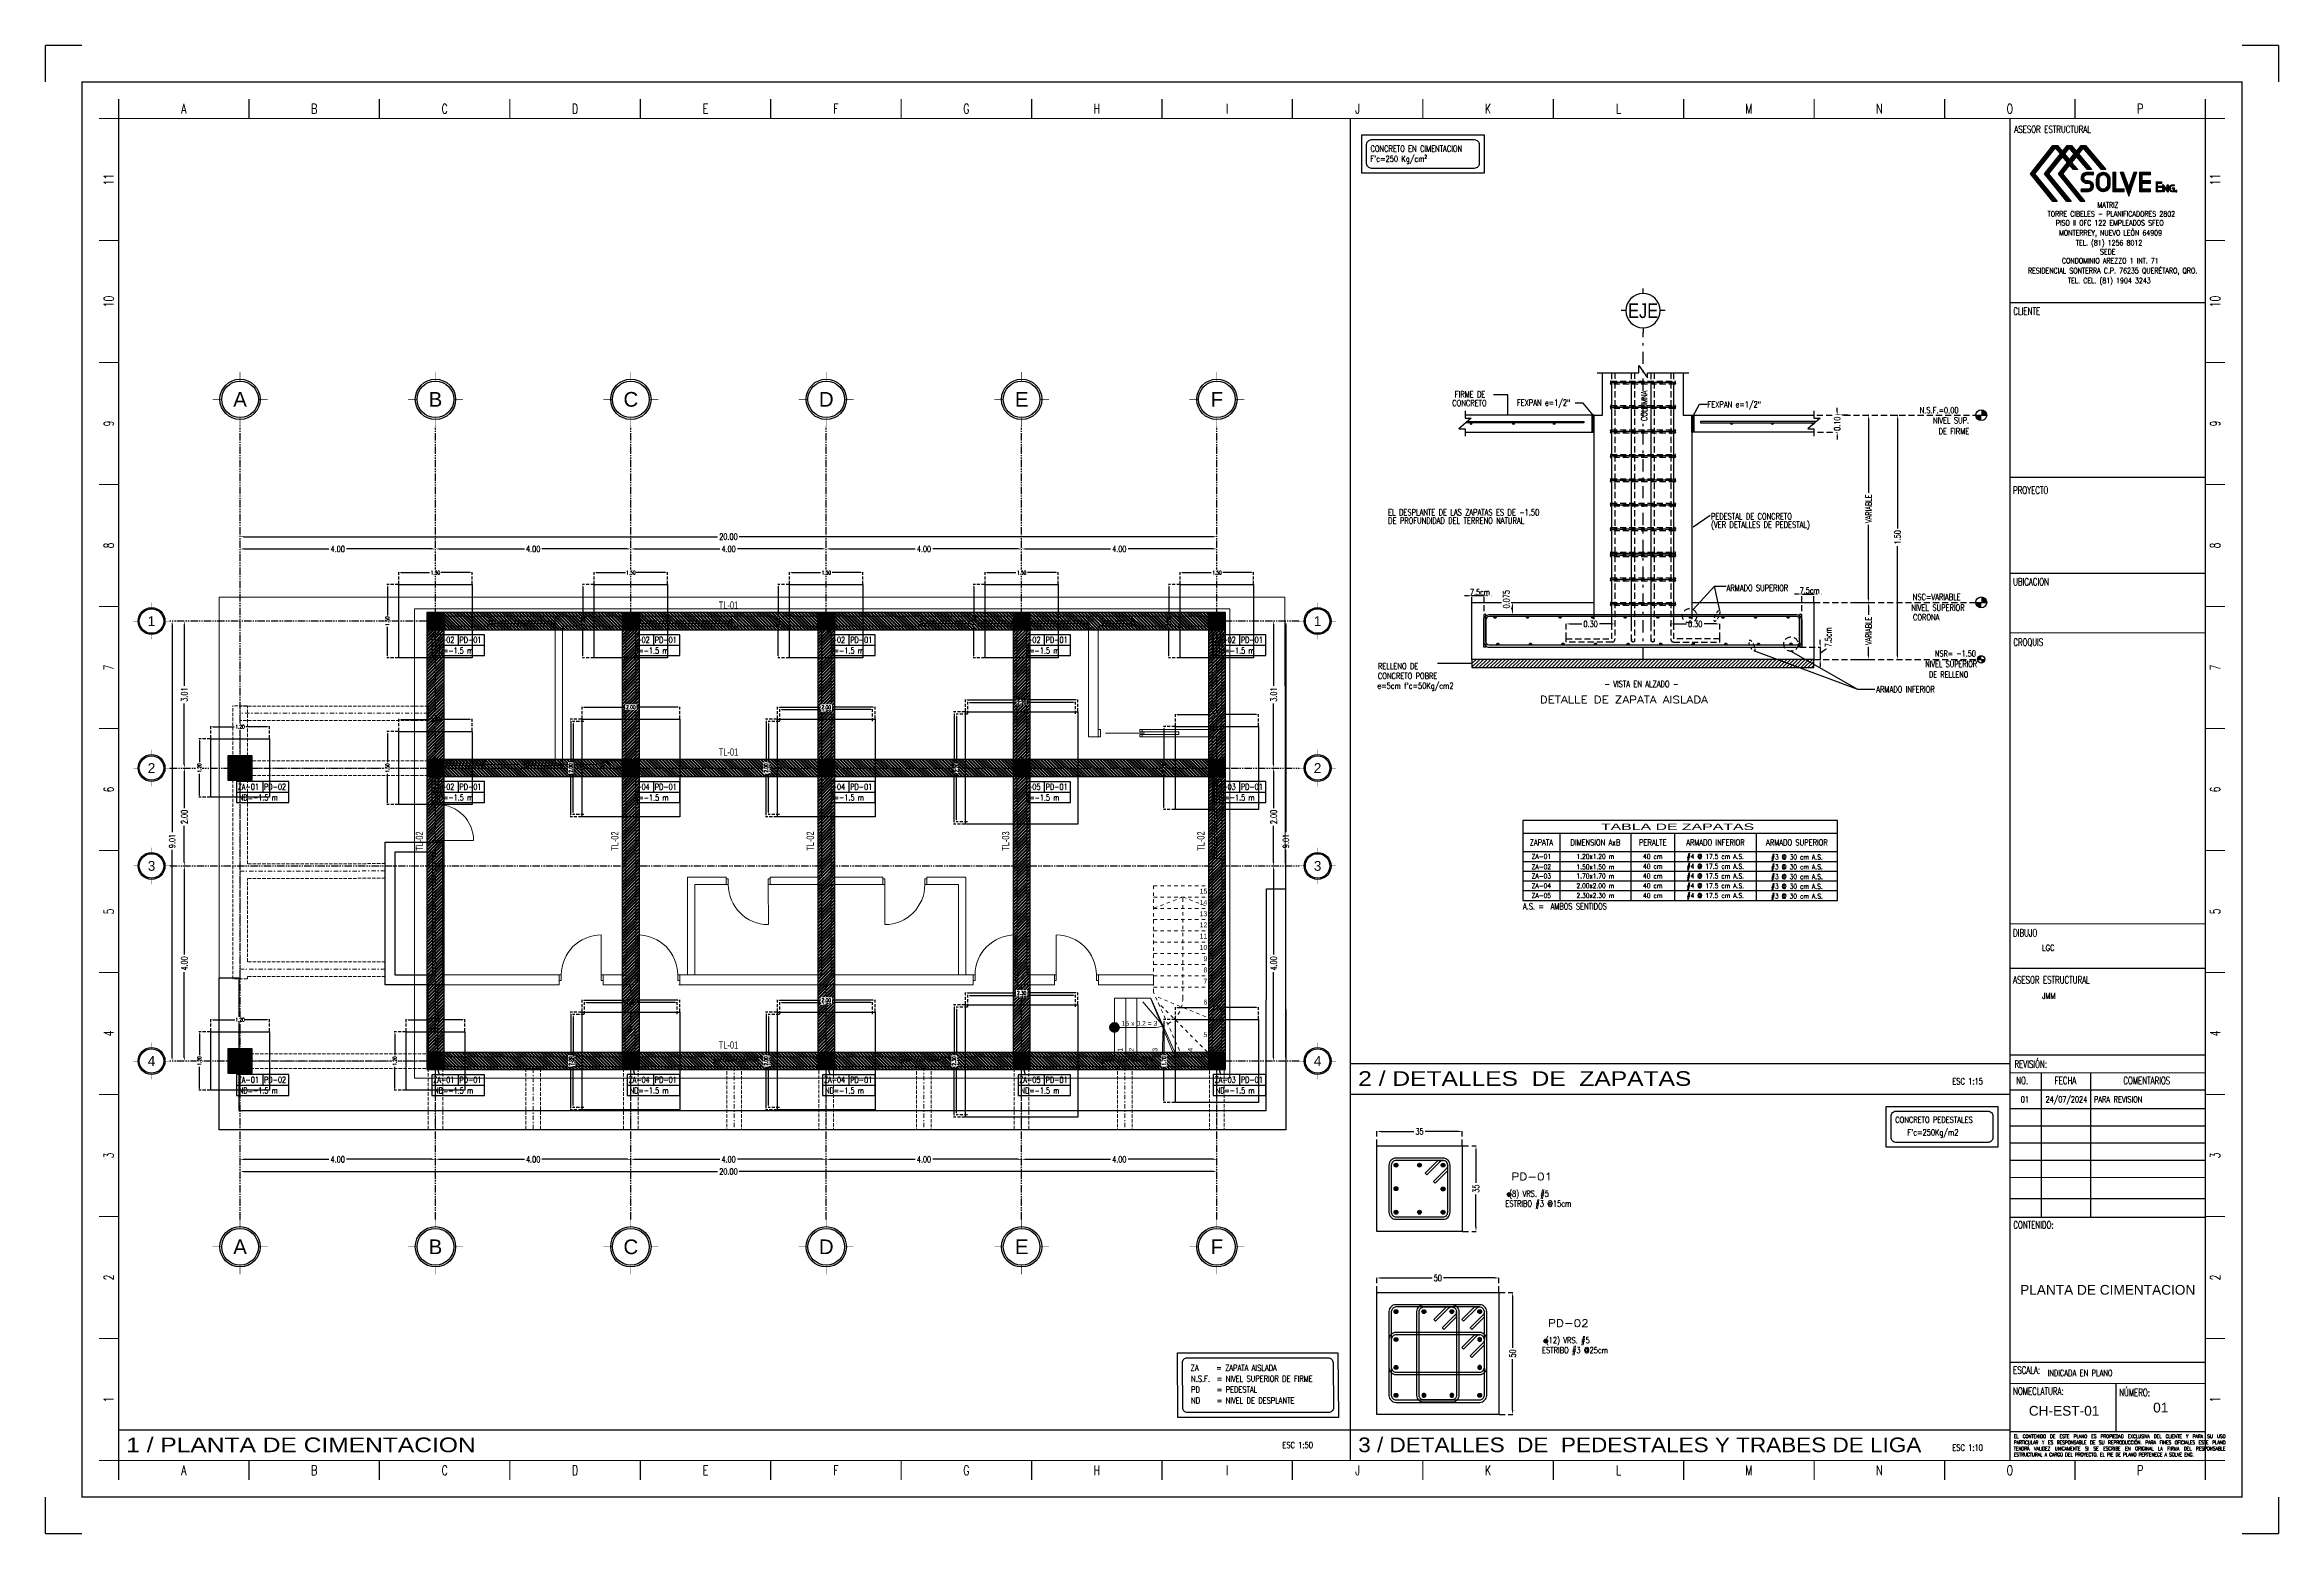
# Paper-space layout 'CH-EST-01' of a CAD drawing. Header units: metres. Extents: x 0 to 91.5, y 0 to 61.
# The model-space entities are those that its viewports show. They can reach past a viewport. Long polylines and large blocks are cut down to what shows.
import ezdxf
from ezdxf.enums import TextEntityAlignment as Align

# ---------------------------------------------------------------- set-up
doc = ezdxf.new("R2010")
doc.units = ezdxf.units.M
doc.header["$MEASUREMENT"] = 0
for name, pattern in [('HIDDEN', [0.375, 0.25, -0.125]), ('Xref_Arq. PB$0$Línea Oculta', [0.391222, 0.282222, -0.109]), ('Xref_Arq. PB$0$Punto & Raya', [0.670278, 0.352778, -0.176389, 0, -0.141111]), ('Xref_Arq. PB$0$Rayas', [0.564444, 0.282222, -0.282222]), ('Xref_Arq. PB$0$Wipeout_Contour', [1, 0, -1]), ('Xref_Cimentación$0$Xr-Muroscontencion$0$HIDDEN', [0.375, 0.25, -0.125]), ('Xref_Ejes$0$ACAD_ISO05W100', [33, 24, -3, 0, -3, 0, -3]), ('Xref_Ejes$0$DASHDOT', [1, 0.5, -0.25, 0, -0.25])]:
    doc.linetypes.add(name, pattern=pattern)
doc.layers.get('Defpoints').update_dxf_attribs({"color": 8})
for name, color, linetype in [('cimentacion', 2, 'Continuous'), ('Comentarios', 7, 'Continuous'), ('EJE SIM', 1, 'Continuous'), ('Globo Eje', 1, 'Continuous'), ('Nivel', 1, 'Continuous'), ('Simbologia', 2, 'Continuous'), ('TEXTO', 7, 'Continuous'), ('Titulos', 2, 'Continuous'), ('Varilla', 1, 'Continuous'), ('Xref_Arq. PB$0$Acotación - Terreno', 7, 'Continuous'), ('Xref_Arq. PB$0$Estructura - Forjados', 7, 'Continuous'), ('Xref_Arq. PB$0$Estructura - Muros', 7, 'Continuous'), ('Xref_Arq. PB$0$Estructura - Vigas y Pilares', 7, 'Continuous'), ('Xref_Arq. PB$0$Interior - Escaleras', 7, 'Continuous'), ('Xref_Arq. PB$0$Puertas ArchiCAD', 7, 'Continuous'), ('Xref_Arq. PB$0$Ventanas ArchiCAD', 7, 'Continuous'), ('Xref_Cimentación$0$00-ZA', 2, 'Continuous'), ('Xref_Cimentación$0$Cerramiento', 11, 'Continuous'), ('Xref_Cimentación$0$VIGA', 3, 'Continuous'), ('Xref_Cimentación$0$Xref_Pedestales$0$COLUM. PB', 140, 'Continuous'), ('Xref_Ejes$0$00-EJES', 1, 'Xref_Ejes$0$ACAD_ISO05W100'), ('Xref_Ejes$0$Globo Eje', 1, 'Continuous'), ('Xref_Ejes$0$Texto', 7, 'Continuous')]:
    doc.layers.add(name, color=color, linetype=linetype)
for name, color, linetype, lineweight in [('Xref_Arq. PB$0$Acotación - Terreno _Pluma_Nº__1', 7, 'Continuous', 13), ('Xref_Arq. PB$0$Estructura - Forjados_Pluma_Nº__1', 7, 'Continuous', 13), ('Xref_Arq. PB$0$Estructura - Muros_Pluma_Nº__1', 7, 'Continuous', 13), ('Xref_Arq. PB$0$Estructura - Vigas y Pilares_Pluma_Nº__20', 1, 'Continuous', 0), ('Xref_Arq. PB$0$Estructura - Vigas y Pilares_Pluma_Nº__28', 7, 'Continuous', 18), ('Xref_Arq. PB$0$Interior - Escaleras_Pluma_Nº__2', 8, 'Continuous', 15), ('Xref_Arq. PB$0$Interior - Escaleras_Pluma_Nº__23', 7, 'Continuous', 18), ('Xref_Arq. PB$0$Puertas ArchiCAD_Pluma_Nº__1', 7, 'Continuous', 13), ('Xref_Arq. PB$0$Puertas ArchiCAD_Pluma_Nº__23', 7, 'Continuous', 18), ('Xref_Arq. PB$0$Ventanas ArchiCAD_Pluma_Nº__1', 7, 'Continuous', 13), ('Xref_Arq. PB$0$Ventanas ArchiCAD_Pluma_Nº__23', 7, 'Continuous', 18)]:
    doc.layers.add(name, color=color, linetype=linetype, lineweight=lineweight)
for name, color, linetype, lineweight, true_color in [('Xref_Arq. PB$0$Acotación - Terreno _Pluma_Nº__3', 7, 'Continuous', 18, 0xff6600), ('Xref_Arq. PB$0$Estructura - Vigas y Pilares_Pluma_Nº__170', 7, 'Continuous', 13, 0x9f9f00), ('Xref_Arq. PB$0$Estructura - Vigas y Pilares_Pluma_Nº__69', 7, 'Continuous', 13, 0x6a6a6a), ('Xref_Arq. PB$0$Estructura - Vigas y Pilares_Pluma_Nº__90', 7, 'Continuous', 13, 0x6a6a6a), ('Xref_Arq. PB$0$Puertas ArchiCAD_Pluma_Nº__3', 7, 'Continuous', 18, 0xff6600), ('Xref_Arq. PB$0$Ventanas ArchiCAD_Pluma_Nº__3', 7, 'Continuous', 18, 0xff6600)]:
    doc.layers.add(name, color=color, linetype=linetype, lineweight=lineweight, true_color=true_color)
doc.layers.get('Defpoints').off()
doc.styles.add('Arial', font='arial.ttf')
doc.styles.add('OUTLINE', font='outline.shx')
doc.styles.add('ROMAND', font='romand.shx')
doc.styles.add('romans', font='romans.shx', dxfattribs={"width": 0.7})
doc.styles.get("Standard").update_dxf_attribs({"font": 'arial.ttf'})
doc.styles.add('X-GRID$0$ARIAL', font='arial.ttf')
doc.styles.add('Xref_Arq. PB$0$Estilo_Generado_1', font='arial.ttf')
doc.styles.add('Xref_Cimentación$0$ARIAL', font='arial.ttf', dxfattribs={"height": 2})
doc.styles.add('Xref_Cimentación$0$Xr-Muroscontencion$0$Romans', font='romans.shx', dxfattribs={"width": 0.7})
doc.styles.add('Xref_Ejes$0$Arial', font='arial.ttf')
doc.styles.add('Xref_Pie Plano$0$romans', font='romans.shx', dxfattribs={"width": 0.7})
doc.styles.add('Xref_Pie Plano$0$Standard', font='romans.shx', dxfattribs={"width": 0.7})
doc.dimstyles.new('1-10', dxfattribs={"dimtxt": 0.25, "dimasz": 0.18, "dimexe": 0.01, "dimexo": 0.01, "dimgap": 0.01, "dimtad": 0, "dimdec": 0, "dimlfac": 10, "dimzin": 0, "dimdsep": 46, "dimtxsty": 'romans', "dimcen": 0.09, "dimclrd": 1, "dimclre": 8, "dimclrt": 7, "dimadec": 0, "dimazin": 0, "dimtfac": 1, "dimtdec": 0, "dimtofl": 0, "dimtmove": 0, "dimatfit": 3, "dimfxl": 1, "dimtfill": 1, "dimtolj": 1, "dimtzin": 0, "dimarcsym": 0})
doc.dimstyles.new('100-15', dxfattribs={"dimtxt": 0.25, "dimasz": 0.15, "dimexe": 0.01, "dimexo": 0.01, "dimgap": 0.01, "dimtad": 0, "dimlfac": 0.15, "dimzin": 1, "dimdsep": 46, "dimtxsty": 'romans', "dimcen": 2.5, "dimclrd": 1, "dimclre": 8, "dimclrt": 7, "dimadec": 0, "dimazin": 0, "dimtfac": 1, "dimtmove": 1, "dimatfit": 1, "dimfxl": 1, "dimtfill": 1, "dimarcsym": 0})
doc.dimstyles.new('100-150', dxfattribs={"dimtxt": 0.25, "dimasz": 0.15, "dimexe": 0.01, "dimexo": 0.01, "dimgap": 0.01, "dimtad": 0, "dimdec": 3, "dimlfac": 1.5, "dimzin": 1, "dimdsep": 46, "dimtxsty": 'romans', "dimcen": 2.5, "dimclrd": 1, "dimclre": 8, "dimclrt": 7, "dimadec": 0, "dimazin": 0, "dimtfac": 1, "dimtdec": 3, "dimtmove": 1, "dimatfit": 1, "dimfxl": 1, "dimtfill": 1, "dimarcsym": 0})
doc.dimstyles.new('100-50', dxfattribs={"dimtxt": 0.25, "dimasz": 0.15, "dimexe": 0.01, "dimexo": 0.01, "dimgap": 0.01, "dimtad": 0, "dimlfac": 0.5, "dimzin": 1, "dimdsep": 46, "dimtxsty": 'romans', "dimcen": 2.5, "dimclrd": 1, "dimclre": 8, "dimclrt": 7, "dimadec": 0, "dimazin": 0, "dimtfac": 1, "dimtmove": 1, "dimatfit": 1, "dimfxl": 1, "dimtfill": 1, "dimarcsym": 0})
doc.dimstyles.new('100-75', dxfattribs={"dimtxt": 0.25, "dimasz": 0.15, "dimexe": 0.01, "dimexo": 0.01, "dimgap": 0.01, "dimtad": 0, "dimdec": 3, "dimlfac": 0.75, "dimzin": 1, "dimdsep": 46, "dimtxsty": 'romans', "dimcen": 2.5, "dimclrd": 1, "dimclre": 8, "dimclrt": 7, "dimadec": 0, "dimazin": 0, "dimtfac": 1, "dimtdec": 3, "dimtmove": 1, "dimatfit": 1, "dimfxl": 1, "dimtfill": 1, "dimarcsym": 0})
doc.dimstyles.new('Xref_Cimentación$0$Xr-Muroscontencion$0$D20', dxfattribs={"dimtxt": 0.05, "dimasz": 0.04, "dimexe": 0.01, "dimexo": 0.01, "dimgap": 0.01, "dimtad": 0, "dimdec": 3, "dimzin": 1, "dimdsep": 46, "dimtxsty": 'Xref_Cimentación$0$Xr-Muroscontencion$0$Romans', "dimcen": 2.5, "dimclrd": 1, "dimclre": 8, "dimclrt": 7, "dimadec": 0, "dimazin": 0, "dimtfac": 1, "dimtdec": 3, "dimtmove": 1, "dimatfit": 1, "dimfxl": 1, "dimtfill": 1, "dimarcsym": 0})
pattern_1 = [(45, (-20275.389187, -7035.324357), (-0.014967092038, 0.014967092038), [])]
pattern_2 = [(0, (0, 0), (0, 0.623538), [0.06, -0.3]), (0, (0.18, 0.3118), (0, 0.623538), [0.06, -0.3]), (60, (0, 0), (-0.54, 0.31177), [0.06, -0.3]), (60, (0.36, 0), (-0.54, 0.31177), [0.06, -0.3]), (120, (0.06, 0), (0.54, 0.31177), [0.06, -0.3]), (120, (0.42, 0), (0.54, 0.31177), [0.06, -0.3]), (0, (0, 0.06), (0, 0.12), [0, -0.12, 0, -0.18]), (45, (0.06, 0.06), (-0.0848528, 0.0848528), [0, -0.09, 0, -0.15])]

psp = doc.layouts.new('CH-EST-01')

# ---------------------------------------------------------------- texts
at = {"color": 3, "style": 'ROMAND', "width": 1.2}
for s, p in [('DETALLE DE ZAPATA AISLADA', (61.19, 34.01)), ('PD-01', (60.024, 14.475)), ('PD-02', (61.524, 8.475))]:
    psp.add_text(s, height=0.3, dxfattribs=at).set_placement(p)
at = {"layer": 'TEXTO', "style": 'romans'}
for s, width, p in [('CONCRETO EN CIMENTACION', 0.8, (54.255, 56.601)), ("F'c=250 Kg/cm²", 0.8, (54.255, 56.187)), ('FIRME DE', 0.8, (57.708, 46.539)), ('CONCRETO', 0.8, (57.604, 46.182)), ('FEXPAN e=1/2"', 0.8, (60.25, 46.197)), ('FEXPAN e=1/2"', 0.8, (68.053, 46.128)), ('N.S.F.=0.00', 0.8, (76.741, 45.89)), ('NIVEL SUP.', 0.8, (77.284, 45.472)), ('DE FIRME', 0.8, (77.517, 45.027)), ('PEDESTAL DE CONCRETO', 0.8, (68.194, 41.543)), ('(VER DETALLES DE PEDESTAL)', 0.8, (68.199, 41.202)), ('ARMADO SUPERIOR', 0.8, (68.838, 38.607)), ('NSC=VARIABLE', 0.8, (76.46, 38.238)), ('NIVEL SUPERIOR', 0.8, (76.404, 37.802)), ('CORONA', 0.8, (76.468, 37.41)), ('ZA-02', 0.7, (15.88, 36.483)), ('PD-01', 0.7, (16.956, 36.483)), ('ZA-02', 0.7, (23.88, 36.483)), ('PD-01', 0.7, (24.956, 36.483)), ('ZA-02', 0.7, (31.88, 36.483)), ('PD-01', 0.7, (32.956, 36.483)), ('ZA-02', 0.7, (39.879, 36.483)), ('PD-01', 0.7, (40.955, 36.483)), ('ZA-02', 0.7, (47.874, 36.483)), ('ND=-1.5 m', 0.7, (15.926, 36.044)), ('ND=-1.5 m', 0.7, (23.926, 36.044)), ('ND=-1.5 m', 0.7, (31.926, 36.044)), ('ND=-1.5 m', 0.7, (39.925, 36.044)), ('ND=-1.5 m', 0.7, (47.92, 36.044)), ("e=5cm f'c=50Kg/cm2", 0.8, (54.538, 34.604)), ('CONCRETO POBRE', 0.8, (54.561, 35.007)), ('RELLENO DE', 0.8, (54.561, 35.407)), ('- VISTA EN ALZADO -', 0.8, (63.835, 34.676)), ('ARMADO INFERIOR', 0.8, (74.965, 34.457)), ('ZA-01', 0.7, (7.88, 30.467)), ('ND=-1.5 m', 0.7, (7.926, 30.027)), ('PD-02', 0.7, (8.956, 30.467)), ('ZA-02', 0.7, (15.88, 30.467)), ('ND=-1.5 m', 0.7, (15.926, 30.027)), ('PD-01', 0.7, (16.956, 30.467)), ('ZA-04', 0.7, (23.88, 30.463)), ('ND=-1.5 m', 0.7, (23.926, 30.024)), ('PD-01', 0.7, (24.956, 30.463)), ('ZA-04', 0.7, (31.88, 30.467)), ('ND=-1.5 m', 0.7, (31.926, 30.027)), ('PD-01', 0.7, (32.956, 30.467)), ('ZA-05', 0.7, (39.88, 30.463)), ('ND=-1.5 m', 0.7, (39.926, 30.024)), ('PD-01', 0.7, (40.956, 30.463)), ('ZA-03', 0.7, (47.874, 30.467)), ('ND=-1.5 m', 0.7, (47.92, 30.027)), ('LGC', 0.8, (81.754, 23.873)), ('JMM', 0.8, (81.754, 21.908)), ('ZA-01', 0.7, (7.88, 18.467)), ('PD-02', 0.7, (8.956, 18.467)), ('ZA-01', 0.7, (15.88, 18.462)), ('PD-01', 0.7, (16.956, 18.462)), ('ZA-04', 0.7, (23.88, 18.467)), ('PD-01', 0.7, (24.956, 18.467)), ('ZA-04', 0.7, (31.88, 18.462)), ('PD-01', 0.7, (32.956, 18.462)), ('ZA-05', 0.7, (39.88, 18.463)), ('PD-01', 0.7, (40.956, 18.463)), ('ZA-03', 0.7, (47.874, 18.467)), ('PD-01', 0.7, (48.949, 18.467)), ('ND=-1.5 m', 0.7, (7.926, 18.027)), ('ND=-1.5 m', 0.7, (15.926, 18.023)), ('ND=-1.5 m', 0.7, (23.926, 18.027)), ('ND=-1.5 m', 0.7, (31.926, 18.023)), ('ND=-1.5 m', 0.7, (39.926, 18.023)), ('ND=-1.5 m', 0.7, (47.92, 18.027)), ('PARA REVISION', 0.8, (83.872, 17.662)), ('CONCRETO PEDESTALES', 0.8, (75.741, 16.829)), ("F'c=250Kg/m2", 0.8, (76.241, 16.312)), ('ZA', 0.8, (46.895, 6.667)), ('N.S.F.', 0.8, (46.914, 6.222)), ('= ZAPATA AISLADA', 0.8, (47.945, 6.667)), ('= NIVEL SUPERIOR DE FIRME', 0.8, (47.964, 6.222)), ('INDICADA EN PLANO', 0.8, (81.977, 6.458)), ('PD', 0.8, (46.914, 5.781)), ('ND', 0.8, (46.914, 5.331)), ('= PEDESTAL', 0.8, (47.964, 5.781)), ('= NIVEL DE DESPLANTE', 0.8, (47.964, 5.331))]:
    psp.add_text(s, height=0.25, dxfattribs=dict(at, width=width)).set_placement(p)
at = {"layer": 'TEXTO'}
for s, height, style, width, p in [('EJE', 0.6, 'X-GRID$0$ARIAL', 0.8, (65.419, 49.789)), ('01', 0.25, 'romans', 0.8, (81.05, 17.662)), ('24/07/2024', 0.25, 'romans', 0.7, (82.748, 17.662))]:
    psp.add_text(s, height=height, dxfattribs=dict(at, style=style, width=width)).set_placement(p, align=Align.CENTER)
at = {"layer": 'TEXTO', "style": 'romans', "width": 0.8}
psp.add_text('COLUMNA', height=0.25, rotation=90, dxfattribs=at).set_placement((65.586, 45.57))
at = {"layer": 'TEXTO', "style": 'romans'}
for s, width, p in [('NIVEL SUPERIOR', 0.7, (79.089, 35.619)), ('NSR= -1.50', 0.7, (79.043, 36.05)), ('DE RELLENO', 0.7, (78.728, 35.191)), ('ESC 1:15', 0.8, (79.329, 18.529)), ('ESC 1:50', 0.8, (51.901, 3.63)), ('ESC 1:10', 0.8, (79.329, 3.526))]:
    psp.add_text(s, height=0.25, dxfattribs=dict(at, width=width)).set_placement(p, align=Align.MIDDLE_RIGHT)
at = {"layer": 'TEXTO', "ltscale": 0.025, "style": 'romans', "width": 0.8}
for s, height, p in [('ZAPATA', 0.25, (61.253, 28.437)), ('DIMENSION AxB', 0.25, (63.464, 28.437)), ('PERALTE', 0.25, (65.814, 28.437)), ('ARMADO INFERIOR', 0.25, (68.377, 28.437)), ('ARMADO SUPERIOR', 0.25, (71.714, 28.437)), ('ZA-01', 0.2, (61.253, 27.837)), ('1.20x1.20 m', 0.2, (63.464, 27.837)), ('40 cm', 0.2, (65.814, 27.837)), ('#4 @ 17.5 cm A.S.', 0.2, (68.377, 27.837)), ('#4 @ 17.5 cm A.S.', 0.2, (68.377, 27.437)), ('#3 @ 30 cm A.S.', 0.2, (71.714, 27.812)), ('#3 @ 30 cm A.S.', 0.2, (71.714, 27.412)), ('ZA-02', 0.2, (61.253, 27.412)), ('ZA-03', 0.2, (61.253, 27.037)), ('ZA-04', 0.2, (61.253, 26.637)), ('2.00x2.00 m', 0.2, (63.464, 26.637)), ('1.50x1.50 m', 0.2, (63.464, 27.412)), ('1.70x1.70 m', 0.2, (63.464, 27.037)), ('40 cm', 0.2, (65.814, 27.437)), ('40 cm', 0.2, (65.814, 27.037)), ('40 cm', 0.2, (65.814, 26.637)), ('#4 @ 17.5 cm A.S.', 0.2, (68.377, 27.037)), ('#4 @ 17.5 cm A.S.', 0.2, (68.377, 26.637)), ('#3 @ 30 cm A.S.', 0.2, (71.714, 27.012)), ('#3 @ 30 cm A.S.', 0.2, (71.714, 26.612)), ('ZA-05', 0.2, (61.253, 26.237)), ('2.30x2.30 m', 0.2, (63.464, 26.237)), ('40 cm', 0.2, (65.814, 26.237)), ('#4 @ 17.5 cm A.S.', 0.2, (68.377, 26.237)), ('#3 @ 30 cm A.S.', 0.2, (71.714, 26.212))]:
    psp.add_text(s, height=height, dxfattribs=at).set_placement(p, align=Align.TOP_CENTER)
psp.add_text('A.S. =  AMBOS SENTIDOS', height=0.25, dxfattribs=at).set_placement((60.497, 25.569))
at = {"layer": 'TEXTO', "color": 2, "style": 'X-GRID$0$ARIAL'}
for s, width, p in [('2 / DETALLES  DE  ZAPATAS', 1.2, (53.754, 18.343)), ('1 / PLANTA DE CIMENTACION', 1.2, (3.314, 3.34)), ('3 / DETALLES  DE  PEDESTALES Y TRABES DE LIGA', 1.1, (53.754, 3.34))]:
    psp.add_text(s, height=0.6, dxfattribs=dict(at, width=width)).set_placement(p)
at = {"layer": 'TEXTO', "color": 2}
for s, p in [('CH-EST-01', (82.654, 5.034)), ('01', (86.611, 5.165))]:
    psp.add_text(s, height=0.4, dxfattribs=at).set_placement(p, align=Align.MIDDLE_CENTER)
at = {"layer": 'TEXTO', "char_height": 0.25, "attachment_point": 1, "style": 'romans'}
for s, insert, width, line_spacing_factor in [('{\\W0.8;EL DESPLANTE DE LAS ZAPATAS ES DE -1.50 DE PROFUNDIDAD DEL TERRENO NATURAL}', (54.979, 41.959), 7.17857, 0.819611), ('{\\W0.8;    (8) VRS. #5\\P\\pxqc;ESTRIBO #3 @15cm}', (59.382, 14.05), 3.49958, 0.975658), ('{\\W0.8;    (12) VRS. #5\\P\\pxqc;ESTRIBO #3 @25cm}', (60.882, 8.05), 3.49958, 0.975658)]:
    psp.add_mtext(s, dxfattribs=dict(at, insert=insert, width=width, line_spacing_factor=line_spacing_factor))
at = {"layer": 'TEXTO', "color": 2, "insert": (84.44, 9.986), "char_height": 0.4, "width": 7.20803, "attachment_point": 5}
psp.add_mtext('PLANTA DE CIMENTACION', dxfattribs=at)
at = {"layer": 'Titulos', "style": 'OUTLINE', "width": 1.485562}
psp.add_text('TABLA DE ZAPATAS ', height=0.26667, dxfattribs=at).set_placement((63.692, 28.821), (70.144, 28.821), align=Align.FIT)

msp = doc.modelspace()

# ---------------------------------------------------------------- blocks, each defined once
blk = doc.blocks.new('Xref_Pie Plano$0$A$C2d875b69')
h = blk.add_hatch()
h.set_pattern_fill('ANSI31', color=256, scale=0.0001)
h.set_pattern_definition([(45, (-0.96223104, -0.49442098), (-0.0002245064, 0.0002245064), [])])
h.paths.add_polyline_path([(0.0008, 0.0112), (0.0007, 0.0111), (0.0004, 0.0107), (0.0002, 0.0102), (0, 0.0098), (0, 0.0093), (0, 0.009), (0.0001, 0.0086), (0.0002, 0.0081), (0.0005, 0.0077), (0.0008, 0.0073), (0.001, 0.0072), (0.0014, 0.0069), (0.0018, 0.0067), (0.0023, 0.0065), (0.0028, 0.0065), (0.0035, 0.0065), (0.0036, 0.0065), (0.004, 0.0064), (0.0045, 0.0061), (0.0048, 0.0056), (0.0049, 0.0051), (0.0047, 0.0045), (0.0044, 0.0041), (0.0039, 0.0038), (0.0035, 0.0037), (0, 0.0037), (0, 0.0023), (0.0035, 0.0023), (0.0037, 0.0024), (0.0042, 0.0024), (0.0046, 0.0026), (0.005, 0.0028), (0.0054, 0.0032), (0.0056, 0.0033), (0.0059, 0.0037), (0.0061, 0.0041), (0.0062, 0.0046), (0.0062, 0.0051), (0.0062, 0.0053), (0.0062, 0.0058), (0.006, 0.0063), (0.0058, 0.0067), (0.0054, 0.0071), (0.0053, 0.0072), (0.0049, 0.0075), (0.0044, 0.0077), (0.004, 0.0078), (0.0035, 0.0079), (0.0027, 0.0079), (0.0022, 0.008), (0.0017, 0.0083), (0.0015, 0.0088), (0.0014, 0.0094), (0.0015, 0.0099), (0.0018, 0.0103), (0.0023, 0.0106), (0.0028, 0.0107), (0.0062, 0.0107), (0.0062, 0.0121), (0.0028, 0.0121), (0.0025, 0.012), (0.0021, 0.012), (0.0016, 0.0118), (0.0012, 0.0116)])
h.paths.add_polyline_path([(0.0111, 0.0121), (0.0108, 0.012), (0.0103, 0.012), (0.0099, 0.0118), (0.0094, 0.0116), (0.009, 0.0114), (0.0086, 0.011), (0.0084, 0.0108), (0.0082, 0.0104), (0.0079, 0.01), (0.0078, 0.0096), (0.0077, 0.0091), (0.0076, 0.0086), (0.0076, 0.0058), (0.0076, 0.0055), (0.0077, 0.005), (0.0078, 0.0046), (0.008, 0.0041), (0.0083, 0.0037), (0.0086, 0.0034), (0.0089, 0.0032), (0.0092, 0.0029), (0.0097, 0.0026), (0.0101, 0.0025), (0.0106, 0.0024), (0.0111, 0.0023), (0.0114, 0.0024), (0.0119, 0.0024), (0.0123, 0.0026), (0.0128, 0.0028), (0.0132, 0.003), (0.0135, 0.0034), (0.0137, 0.0036), (0.014, 0.004), (0.0143, 0.0044), (0.0144, 0.0048), (0.0145, 0.0053), (0.0146, 0.0058), (0.0146, 0.0086), (0.0145, 0.0089), (0.0145, 0.0094), (0.0143, 0.0098), (0.0141, 0.0103), (0.0139, 0.0107), (0.0135, 0.011), (0.0133, 0.0112), (0.0129, 0.0115), (0.0125, 0.0118), (0.0121, 0.0119), (0.0116, 0.012)])
h.paths.add_polyline_path([(0.0117, 0.0106), (0.0122, 0.0104), (0.0126, 0.01), (0.0129, 0.0095), (0.0131, 0.0091), (0.0132, 0.0086), (0.0132, 0.0057), (0.0131, 0.0052), (0.0129, 0.0047), (0.0125, 0.0043), (0.012, 0.0039), (0.0116, 0.0038), (0.011, 0.0037), (0.0104, 0.0038), (0.01, 0.004), (0.0096, 0.0044), (0.0092, 0.0049), (0.0091, 0.0053), (0.009, 0.0058), (0.009, 0.0087), (0.0091, 0.0092), (0.0093, 0.0097), (0.0097, 0.0101), (0.0102, 0.0104), (0.0106, 0.0106), (0.0112, 0.0107)], flags=16)
h.paths.add_polyline_path([(0.0173, 0.0121), (0.0159, 0.0121), (0.0159, 0.0023), (0.0215, 0.0023), (0.0215, 0.0037), (0.0173, 0.0037)])
h.paths.add_polyline_path([(0.0238, 0), (0.0279, 0.0121), (0.0263, 0.0121), (0.0238, 0.0047), (0.0212, 0.0121), (0.0196, 0.0121)])
h.paths.add_polyline_path([(0.0305, 0.0107), (0.0347, 0.0107), (0.0347, 0.0121), (0.0291, 0.0121), (0.0291, 0.0023), (0.0347, 0.0023), (0.0347, 0.0037), (0.0305, 0.0037), (0.0305, 0.0065), (0.0347, 0.0065), (0.0347, 0.0079), (0.0305, 0.0079)])
h.paths.add_polyline_path([(0.0375, 0.0023), (0.0403, 0.0023), (0.0403, 0.003), (0.0382, 0.003), (0.0382, 0.0044), (0.0403, 0.0044), (0.0403, 0.0051), (0.0382, 0.0051), (0.0382, 0.0065), (0.0403, 0.0065), (0.0403, 0.0072), (0.0375, 0.0072)])
h.paths.add_polyline_path([(0.0415, 0.0044), (0.0435, 0.0021), (0.0435, 0.0057), (0.0429, 0.0057), (0.0429, 0.0036), (0.0409, 0.0059), (0.0409, 0.0023), (0.0415, 0.0023)])
h.paths.add_polyline_path([(0.0446, 0.0045), (0.0447, 0.0048), (0.0449, 0.005), (0.0452, 0.0052), (0.0455, 0.0052), (0.0467, 0.0052), (0.0467, 0.0057), (0.0454, 0.0057), (0.0451, 0.0057), (0.0448, 0.0055), (0.0445, 0.0054), (0.0444, 0.0053), (0.0442, 0.0051), (0.0441, 0.0048), (0.0441, 0.0045), (0.0441, 0.0035), (0.0441, 0.0032), (0.0443, 0.0029), (0.0445, 0.0027), (0.0445, 0.0027), (0.0448, 0.0025), (0.0451, 0.0024), (0.0455, 0.0023), (0.0467, 0.0023), (0.0467, 0.0043), (0.0455, 0.0043), (0.0455, 0.0038), (0.0461, 0.0038), (0.0461, 0.0028), (0.0455, 0.0028), (0.0452, 0.0029), (0.0449, 0.003), (0.0447, 0.0033), (0.0446, 0.0036)])
h.paths.add_polyline_path([(0.0478, 0.003), (0.0471, 0.003), (0.0471, 0.0023), (0.0478, 0.0023)])
at = {"color": 7, "lineweight": 0}
for points in [[(0.0062, 0.0121), (0.0028, 0.0121), (0.0025, 0.012), (0.0021, 0.012), (0.0016, 0.0118), (0.0012, 0.0116), (0.0008, 0.0112), (0.0007, 0.0111), (0.0004, 0.0107), (0.0002, 0.0102), (0, 0.0098), (0, 0.0093), (0, 0.009), (0.0001, 0.0086), (0.0002, 0.0081), (0.0005, 0.0077), (0.0008, 0.0073), (0.001, 0.0072), (0.0014, 0.0069), (0.0018, 0.0067), (0.0023, 0.0065), (0.0028, 0.0065), (0.0035, 0.0065), (0.0036, 0.0065), (0.004, 0.0064), (0.0045, 0.0061), (0.0045, 0.006), (0.0048, 0.0056), (0.0049, 0.0051), (0.0049, 0.005), (0.0047, 0.0045), (0.0045, 0.0041), (0.0044, 0.0041), (0.0039, 0.0038), (0.0035, 0.0037), (0, 0.0037), (0, 0.0023), (0.0035, 0.0023), (0.0037, 0.0024), (0.0042, 0.0024), (0.0046, 0.0026), (0.005, 0.0028), (0.0054, 0.0032), (0.0056, 0.0033), (0.0059, 0.0037), (0.0061, 0.0041), (0.0062, 0.0046), (0.0062, 0.0051), (0.0062, 0.0053), (0.0062, 0.0058), (0.006, 0.0063), (0.0058, 0.0067), (0.0054, 0.0071), (0.0053, 0.0072), (0.0049, 0.0075), (0.0044, 0.0077), (0.004, 0.0078), (0.0035, 0.0079), (0.0028, 0.0079), (0.0027, 0.0079), (0.0022, 0.008), (0.0018, 0.0083), (0.0017, 0.0084), (0.0015, 0.0088), (0.0014, 0.0093), (0.0014, 0.0094), (0.0015, 0.0099), (0.0018, 0.0103), (0.0019, 0.0103), (0.0023, 0.0106), (0.0028, 0.0107), (0.0062, 0.0107)], [(0.0137, 0.0036), (0.014, 0.004), (0.0143, 0.0044), (0.0144, 0.0048), (0.0145, 0.0053), (0.0146, 0.0058), (0.0146, 0.0086), (0.0145, 0.0089), (0.0145, 0.0094), (0.0143, 0.0098), (0.0141, 0.0103), (0.0139, 0.0107), (0.0135, 0.011), (0.0133, 0.0112), (0.0129, 0.0115), (0.0125, 0.0118), (0.0121, 0.0119), (0.0116, 0.012), (0.0111, 0.0121), (0.0108, 0.012), (0.0103, 0.012), (0.0099, 0.0118), (0.0094, 0.0116), (0.009, 0.0114), (0.0086, 0.011), (0.0084, 0.0108), (0.0082, 0.0104), (0.0079, 0.01), (0.0078, 0.0096), (0.0077, 0.0091), (0.0076, 0.0086), (0.0076, 0.0058), (0.0076, 0.0055), (0.0077, 0.005), (0.0078, 0.0046), (0.008, 0.0041), (0.0083, 0.0037), (0.0086, 0.0034), (0.0089, 0.0032), (0.0092, 0.0029), (0.0097, 0.0026), (0.0101, 0.0025), (0.0106, 0.0024), (0.0111, 0.0023), (0.0114, 0.0024), (0.0119, 0.0024), (0.0123, 0.0026), (0.0128, 0.0028), (0.0132, 0.003), (0.0135, 0.0034)], [(0.0173, 0.0121), (0.0159, 0.0121), (0.0159, 0.0023), (0.0215, 0.0023), (0.0215, 0.0037), (0.0173, 0.0037)], [(0.0279, 0.0121), (0.0263, 0.0121), (0.0238, 0.0047), (0.0212, 0.0121), (0.0196, 0.0121), (0.0238, 0)], [(0.0347, 0.0121), (0.0291, 0.0121), (0.0291, 0.0023), (0.0347, 0.0023), (0.0347, 0.0037), (0.0305, 0.0037), (0.0305, 0.0065), (0.0347, 0.0065), (0.0347, 0.0079), (0.0305, 0.0079), (0.0305, 0.0107), (0.0347, 0.0107)], [(0.0111, 0.0107), (0.0113, 0.0107), (0.0117, 0.0106), (0.0122, 0.0104), (0.0126, 0.0101), (0.0127, 0.0099), (0.0129, 0.0095), (0.0131, 0.0091), (0.0132, 0.0086), (0.0132, 0.0058), (0.0132, 0.0056), (0.0131, 0.0052), (0.0129, 0.0047), (0.0126, 0.0043), (0.0124, 0.0042), (0.012, 0.0039), (0.0116, 0.0038), (0.0111, 0.0037), (0.0109, 0.0037), (0.0104, 0.0038), (0.01, 0.004), (0.0096, 0.0043), (0.0095, 0.0045), (0.0092, 0.0049), (0.0091, 0.0053), (0.009, 0.0058), (0.009, 0.0086), (0.009, 0.0088), (0.0091, 0.0092), (0.0093, 0.0097), (0.0096, 0.0101), (0.0097, 0.0102), (0.0102, 0.0104), (0.0106, 0.0106)], [(0.0403, 0.0072), (0.0375, 0.0072), (0.0375, 0.0023), (0.0403, 0.0023), (0.0403, 0.003), (0.0382, 0.003), (0.0382, 0.0044), (0.0403, 0.0044), (0.0403, 0.0051), (0.0382, 0.0051), (0.0382, 0.0065), (0.0403, 0.0065)], [(0.0467, 0.0043), (0.0455, 0.0043), (0.0455, 0.0038), (0.0461, 0.0038), (0.0461, 0.0028), (0.0455, 0.0028), (0.0452, 0.0029), (0.0449, 0.003), (0.0447, 0.0033), (0.0446, 0.0036), (0.0446, 0.0045), (0.0447, 0.0048), (0.0449, 0.005), (0.0452, 0.0052), (0.0455, 0.0052), (0.0467, 0.0052), (0.0467, 0.0057), (0.0455, 0.0057), (0.0454, 0.0057), (0.0451, 0.0057), (0.0448, 0.0055), (0.0445, 0.0054), (0.0444, 0.0053), (0.0442, 0.0051), (0.0441, 0.0048), (0.0441, 0.0045), (0.0441, 0.0036), (0.0441, 0.0035), (0.0441, 0.0032), (0.0443, 0.0029), (0.0445, 0.0027), (0.0445, 0.0027), (0.0448, 0.0025), (0.0451, 0.0024), (0.0455, 0.0023), (0.0467, 0.0023)]]:
    blk.add_lwpolyline(points, close=True, dxfattribs=at)
blk.add_lwpolyline([(0.0409, 0.0059), (0.0429, 0.0036), (0.0429, 0.0057), (0.0435, 0.0057), (0.0435, 0.0021), (0.0415, 0.0044), (0.0415, 0.0023), (0.0409, 0.0023)], close=True)
at = {"color": 7, "true_color": 0xffffff}
blk.add_lwpolyline([(0.0471, 0.0023), (0.0478, 0.0023), (0.0478, 0.003), (0.0471, 0.003)], close=True, dxfattribs=at)
blk = doc.blocks.new('Xref_Pie Plano$0$A$C58965cfb')
h = blk.add_hatch()
h.set_pattern_fill('ANSI31', color=1, scale=0.00016625, angle=45)
h.set_pattern_definition([(90, (-0.1214854, -0.01398977), (-0.0005278437, 0), [])])
h.paths.add_polyline_path([(0.0274, 0.0279), (0.0252, 0.0279), (0.0229, 0.025), (0.0204, 0.0279), (0.0182, 0.0279), (0.0159, 0.025), (0.0134, 0.0279), (0.0112, 0.0279), (0, 0.0138), (0.0112, 0), (0.0132, 0), (0.002, 0.0138), (0.0123, 0.0267), (0.0149, 0.0237), (0.007, 0.0138), (0.0181, 0), (0.0202, 0), (0.009, 0.0138), (0.0159, 0.0225), (0.0185, 0.0195), (0.0139, 0.0138), (0.0251, 0), (0.0271, 0), (0.016, 0.0138), (0.0195, 0.0183), (0.0215, 0.016), (0.0236, 0.016), (0.0205, 0.0195), (0.0229, 0.0225), (0.0284, 0.016), (0.0305, 0.016), (0.0239, 0.0237), (0.0263, 0.0267), (0.0354, 0.016), (0.0375, 0.016)])
h.paths.add_polyline_path([(0.0218, 0.0237), (0.0195, 0.0208), (0.0169, 0.0237), (0.0193, 0.0267)], flags=16)
at = {"color": 1}
for points in [[(0.0149, 0.0237), (0.0123, 0.0267), (0.002, 0.0138), (0.0132, 0), (0.0112, 0), (0, 0.0138), (0.0112, 0.0279), (0.0134, 0.0279), (0.0159, 0.025), (0.0182, 0.0279), (0.0204, 0.0279), (0.0229, 0.025), (0.0252, 0.0279), (0.0274, 0.0279), (0.0375, 0.016), (0.0354, 0.016), (0.0263, 0.0267), (0.0239, 0.0237), (0.0305, 0.016), (0.0284, 0.016), (0.0229, 0.0225), (0.0205, 0.0195), (0.0236, 0.016), (0.0215, 0.016), (0.0195, 0.0183), (0.016, 0.0138), (0.0271, 0), (0.0251, 0), (0.0139, 0.0138), (0.0185, 0.0195), (0.0159, 0.0225), (0.009, 0.0138), (0.0202, 0), (0.0181, 0), (0.007, 0.0138)], [(0.0218, 0.0237), (0.0193, 0.0267), (0.0169, 0.0237), (0.0195, 0.0208)]]:
    blk.add_lwpolyline(points, close=True, dxfattribs=at)
blk.add_blockref('Xref_Pie Plano$0$A$C2d875b69', (0.0252, 0.0025), dxfattribs=at)
blk = doc.blocks.new('Xref_Pie Plano$0$A$C85bed119')
at = {"color": 1, "xscale": 44.8, "yscale": 44.8, "zscale": 44.8}
blk.add_blockref('Xref_Pie Plano$0$A$C58965cfb', (-2.195, -0.112), dxfattribs=at)
at = {"style": 'Xref_Pie Plano$0$romans', "width": 0.7}
for s, p in [('TORRE CIBELES - PLANIFICADORES 2802', (-1.814, -0.452)), ('MATRIZ', (-0.698, -0.252)), ('PISO II OFC 122 EMPLEADOS SFEO', (-1.63, -0.652)), ('MONTERREY, NUEVO LEÓN 64909', (-1.556, -0.875)), ('TEL. (81) 1256 8012', (-1.184, -1.098)), ('CONDOMINIO AREZZO 1 INT. 71', (-1.494, -1.498)), ('SEDE', (-0.642, -1.298)), ('RESIDENCIAL SONTERRA C.P. 76235 QUERÉTARO, QRO.', (-2.252, -1.721)), ('TEL. CEL. (81) 1904 3243', (-1.36, -1.943))]:
    blk.add_text(s, height=0.12, dxfattribs=at).set_placement(p)
blk = doc.blocks.new('Xref_Pie Plano$0$A$C652C76E2')
at = {"color": 8, "const_width": 0.0005}
for points in [[(0.00025, 0.60985), (0.01525, 0.60985)], [(0.00025, 0.60985), (0.00025, 0.59485)], [(0.91465, 0.60985), (0.89965, 0.60985)], [(0.91465, 0.60985), (0.91465, 0.59485)], [(0.00025, 0.00025), (0.00025, 0.01525)], [(0.91465, 0.00025), (0.91465, 0.01525)], [(0.00025, 0.00025), (0.01525, 0.00025)], [(0.91465, 0.00025), (0.89965, 0.00025)]]:
    blk.add_lwpolyline(points, dxfattribs=at)
at = {"color": 5, "const_width": 0.0005}
for points in [[(0.01525, 0.01525), (0.89965, 0.01525), (0.89965, 0.59485), (0.01525, 0.59485)], [(0.03025, 0.03025), (0.88465, 0.03025), (0.88465, 0.57985), (0.03025, 0.57985)], [(0.80465, 0.57985), (0.88465, 0.57985), (0.88465, 0.03025), (0.80465, 0.03025)]]:
    blk.add_lwpolyline(points, close=True, dxfattribs=at)
for points in [[(0.03025, 0.57985), (0.03025, 0.58788)], [(0.08365, 0.57985), (0.08365, 0.58788)], [(0.13705, 0.57985), (0.13705, 0.58788)], [(0.19045, 0.57985), (0.19045, 0.58788)], [(0.24385, 0.57985), (0.24385, 0.58788)], [(0.29725, 0.57985), (0.29725, 0.58788)], [(0.35065, 0.57985), (0.35065, 0.58788)], [(0.40405, 0.57985), (0.40405, 0.58788)], [(0.45745, 0.57985), (0.45745, 0.58788)], [(0.51085, 0.57985), (0.51085, 0.58788)], [(0.56425, 0.57985), (0.56425, 0.58788)], [(0.61765, 0.57985), (0.61765, 0.58788)], [(0.67105, 0.57985), (0.67105, 0.58788)], [(0.72445, 0.57985), (0.72445, 0.58788)], [(0.77785, 0.57985), (0.77785, 0.58788)], [(0.83125, 0.57985), (0.83125, 0.58788)], [(0.88465, 0.57985), (0.88465, 0.58788)], [(0.03025, 0.57985), (0.02222, 0.57985)], [(0.88465, 0.57985), (0.89268, 0.57985)], [(0.03025, 0.52989), (0.02222, 0.52989)], [(0.88465, 0.52989), (0.89268, 0.52989)], [(0.80465, 0.50446), (0.88465, 0.50446)], [(0.03025, 0.47992), (0.02222, 0.47992)], [(0.88465, 0.47992), (0.89268, 0.47992)], [(0.03025, 0.42996), (0.02222, 0.42996)], [(0.80465, 0.4329), (0.88465, 0.4329)], [(0.88465, 0.42996), (0.89268, 0.42996)], [(0.80465, 0.39363), (0.88465, 0.39363)], [(0.03025, 0.38), (0.02222, 0.38)], [(0.88465, 0.38), (0.89268, 0.38)], [(0.80465, 0.36924), (0.88465, 0.36924)], [(0.03025, 0.33003), (0.02222, 0.33003)], [(0.88465, 0.33003), (0.89268, 0.33003)], [(0.03025, 0.28007), (0.02222, 0.28007)], [(0.88465, 0.28007), (0.89268, 0.28007)], [(0.80465, 0.25005), (0.88465, 0.25005)], [(0.03025, 0.2301), (0.02222, 0.2301)], [(0.80465, 0.23177), (0.88465, 0.23177)], [(0.88465, 0.2301), (0.89268, 0.2301)], [(0.80465, 0.1963), (0.88465, 0.1963)], [(0.80465, 0.1963), (0.88465, 0.1963)], [(0.80465, 0.18899), (0.88465, 0.18899)], [(0.81748, 0.18899), (0.81748, 0.12983)], [(0.83769, 0.18899), (0.83769, 0.12983)], [(0.03025, 0.18014), (0.02222, 0.18014)], [(0.80465, 0.18194), (0.88465, 0.18194)], [(0.80465, 0.17434), (0.88465, 0.17434)], [(0.88465, 0.18014), (0.89268, 0.18014)], [(0.80465, 0.16728), (0.88465, 0.16728)], [(0.80465, 0.16023), (0.88465, 0.16023)], [(0.80465, 0.15317), (0.88465, 0.15317)], [(0.80465, 0.14612), (0.88465, 0.14612)], [(0.80465, 0.13743), (0.88465, 0.13743)], [(0.03025, 0.13018), (0.02222, 0.13018)], [(0.80465, 0.12983), (0.88465, 0.12983)], [(0.88465, 0.13018), (0.89268, 0.13018)], [(0.03025, 0.08021), (0.02222, 0.08021)], [(0.88465, 0.08021), (0.89268, 0.08021)], [(0.80465, 0.0704), (0.88465, 0.0704)], [(0.80465, 0.06177), (0.88465, 0.06177)], [(0.84807, 0.06177), (0.84807, 0.04202)], [(0.80465, 0.04202), (0.88465, 0.04202)], [(0.03025, 0.03025), (0.02222, 0.03025)], [(0.03025, 0.03025), (0.03025, 0.02222)], [(0.08365, 0.03025), (0.08365, 0.02222)], [(0.13705, 0.03025), (0.13705, 0.02222)], [(0.19045, 0.03025), (0.19045, 0.02222)], [(0.24385, 0.03025), (0.24385, 0.02222)], [(0.29725, 0.03025), (0.29725, 0.02222)], [(0.35065, 0.03025), (0.35065, 0.02222)], [(0.40405, 0.03025), (0.40405, 0.02222)], [(0.45745, 0.03025), (0.45745, 0.02222)], [(0.51085, 0.03025), (0.51085, 0.02222)], [(0.56425, 0.03025), (0.56425, 0.02222)], [(0.61765, 0.03025), (0.61765, 0.02222)], [(0.67105, 0.03025), (0.67105, 0.02222)], [(0.72445, 0.03025), (0.72445, 0.02222)], [(0.77785, 0.03025), (0.77785, 0.02222)], [(0.83125, 0.03025), (0.83125, 0.02222)], [(0.88465, 0.03025), (0.88465, 0.02222)], [(0.88465, 0.03025), (0.89268, 0.03025)]]:
    blk.add_lwpolyline(points, dxfattribs=at)
at = {"xscale": 0.018310546875, "yscale": 0.018310546875, "zscale": 0.018310546875}
blk.add_blockref('Xref_Pie Plano$0$A$C85bed119', (0.85325, 0.54796), dxfattribs=at)
at = {"color": 7, "style": 'Xref_Pie Plano$0$Standard', "width": 0.7}
for s, p in [('ASESOR ESTRUCTURAL', (0.80641, 0.57393)), ('CLIENTE', (0.80601, 0.49947)), ('PROYECTO', (0.80591, 0.42613)), ('UBICACION', (0.80591, 0.38864)), ('CROQUIS', (0.80601, 0.36384)), ('DIBUJO', (0.80591, 0.24483)), ('ASESOR ESTRUCTURAL', (0.80591, 0.22557)), ('REVISIÓN:', (0.80647, 0.19109)), ('NO.', (0.80718, 0.18434)), ('FECHA', (0.82297, 0.18434)), ('COMENTARIOS', (0.85105, 0.18434)), ('CONTENIDO:', (0.80601, 0.1252)), ('ESCALA:', (0.80591, 0.06577)), ('NOMECLATURA:', (0.80591, 0.05713)), ('NÚMERO:', (0.84933, 0.05656))]:
    blk.add_text(s, height=0.003, dxfattribs=at).set_placement(p)
at = {"color": 7, "style": 'Xref_Pie Plano$0$Standard'}
for s, width, gutter_width, insert, char_height, attachment_point in [('A', 0.0534, 12.5, (0.05695, 0.58386), 0.004, 5), ('B', 0.0534, 12.5, (0.11035, 0.58386), 0.004, 5), ('C', 0.0534, 12.5, (0.16375, 0.58386), 0.004, 5), ('D', 0.0534, 12.5, (0.21715, 0.58386), 0.004, 5), ('E', 0.0534, 12.5, (0.27055, 0.58386), 0.004, 5), ('F', 0.0534, 12.5, (0.32395, 0.58386), 0.004, 5), ('G', 0.0534, 12.5, (0.37735, 0.58386), 0.004, 5), ('H', 0.0534, 12.5, (0.43075, 0.58386), 0.004, 5), ('I', 0.0534, 12.5, (0.48415, 0.58386), 0.004, 5), ('J', 0.0534, 12.5, (0.53755, 0.58386), 0.004, 5), ('K', 0.0534, 12.5, (0.59095, 0.58386), 0.004, 5), ('L', 0.0534, 12.5, (0.64435, 0.58386), 0.004, 5), ('M', 0.0534, 12.5, (0.69775, 0.58386), 0.004, 5), ('N', 0.0534, 12.5, (0.75115, 0.58386), 0.004, 5), ('O', 0.0534, 12.5, (0.80455, 0.58386), 0.004, 5), ('P', 0.0534, 12.5, (0.85795, 0.58386), 0.004, 5), ('\\pxqj;EL CONTENIDO DE ESTE PLANO ES PROPIEDAD EXCLUSIVA DEL CLIENTE Y PARA SU USO PARTICULAR Y ES RESPONSABLE DE SU REPRODUCCIÓN. PARA FINES OFICIALES ESTE PLANO TENDRÁ VALIDEZ UNICAMENTE SI SE ESCRIBE EN ORIGINAL LA FIRMA DEL RESPONSABLE ESTRUCTURAL A CARGO DEL PROYECTO. EL PIE DE PLANO PERTENECE A SOLVE ENG.', 0.0769105, 0.0125, (0.8062, 0.04089), 0.0015, 1), ('A', 0.0534, 12.5, (0.05695, 0.02624), 0.004, 5), ('B', 0.0534, 12.5, (0.11035, 0.02624), 0.004, 5), ('C', 0.0534, 12.5, (0.16375, 0.02624), 0.004, 5), ('D', 0.0534, 12.5, (0.21715, 0.02624), 0.004, 5), ('E', 0.0534, 12.5, (0.27055, 0.02624), 0.004, 5), ('F', 0.0534, 12.5, (0.32395, 0.02624), 0.004, 5), ('G', 0.0534, 12.5, (0.37735, 0.02624), 0.004, 5), ('H', 0.0534, 12.5, (0.43075, 0.02624), 0.004, 5), ('I', 0.0534, 12.5, (0.48415, 0.02624), 0.004, 5), ('J', 0.0534, 12.5, (0.53755, 0.02624), 0.004, 5), ('K', 0.0534, 12.5, (0.59095, 0.02624), 0.004, 5), ('L', 0.0534, 12.5, (0.64435, 0.02624), 0.004, 5), ('M', 0.0534, 12.5, (0.69775, 0.02624), 0.004, 5), ('N', 0.0534, 12.5, (0.75115, 0.02624), 0.004, 5), ('O', 0.0534, 12.5, (0.80455, 0.02624), 0.004, 5), ('P', 0.0534, 12.5, (0.85795, 0.02624), 0.004, 5)]:
    blk.add_mtext_dynamic_manual_height_columns(s, width=width, gutter_width=gutter_width, heights=[0], dxfattribs=dict(at, insert=insert, char_height=char_height, attachment_point=attachment_point))
at = {"color": 7, "char_height": 0.004, "attachment_point": 5, "rotation": 90, "style": 'Xref_Pie Plano$0$Standard'}
for s, insert in [('11', (0.02624, 0.55487)), ('11', (0.88866, 0.55487)), ('10', (0.02624, 0.5049)), ('10', (0.88866, 0.5049)), ('9', (0.02624, 0.45494)), ('9', (0.88866, 0.45494)), ('8', (0.02624, 0.40498)), ('8', (0.88866, 0.40498)), ('7', (0.02624, 0.35501)), ('7', (0.88866, 0.35501)), ('6', (0.02624, 0.30505)), ('6', (0.88866, 0.30505)), ('5', (0.02624, 0.25509)), ('5', (0.88866, 0.25509)), ('4', (0.02624, 0.20512)), ('4', (0.88866, 0.20512)), ('3', (0.02624, 0.15516)), ('3', (0.88866, 0.15516)), ('2', (0.02624, 0.1052)), ('2', (0.88866, 0.1052)), ('1', (0.02624, 0.05523)), ('1', (0.88866, 0.05523))]:
    blk.add_mtext_dynamic_manual_height_columns(s, width=0.0499636, gutter_width=0.025, heights=[0], dxfattribs=dict(at, insert=insert))
blk = doc.blocks.new('Xref_Pie Plano')
at = {"color": 1, "xscale": 100, "yscale": 100, "zscale": 100}
blk.add_blockref('Xref_Pie Plano$0$A$C652C76E2', (-0.025, -0.025), dxfattribs=at)
blk = doc.blocks.new('*U50')
at = {"color": 1}
for points in [[(0.3577, 0.5132), (0.5506, 0.5132, 0.414214), (0.5792, 0.5418), (0.5792, 0.7347, 0.414214), (0.5506, 0.7632), (0.3577, 0.7632, 0.414214), (0.3292, 0.7347), (0.3292, 0.5418, 0.414214)], [(0.3577, 0.5228), (0.5506, 0.5228, 0.414214), (0.5696, 0.5418), (0.5696, 0.7347, 0.414214), (0.5506, 0.7537), (0.3577, 0.7537, 0.414214), (0.3387, 0.7347), (0.3387, 0.5418, 0.414214)], [(0.5371, 0.7481), (0.4841, 0.6951), (0.4774, 0.7018), (0.5292, 0.7537), (0.5506, 0.7537, 0.198912), (0.5371, 0.7481), (0.4841, 0.6951)], [(0.5641, 0.7212), (0.511, 0.6682), (0.5178, 0.6614), (0.5696, 0.7133), (0.5696, 0.7347, -0.198912), (0.5641, 0.7212), (0.511, 0.6682)]]:
    blk.add_lwpolyline(points, format="xyb", close=True, dxfattribs=at)
blk = doc.blocks.new('*U7')
at = {"layer": 'Varilla', "ltscale": 0.0125}
h = blk.add_hatch(color=256, dxfattribs=at)
h.dxf.hatch_style = 1
edge = h.paths.add_edge_path()
edge.add_arc((0, 0), 0.00794, 0, 360)
blk.add_circle((0, 0), 0.00794, dxfattribs=at)
blk = doc.blocks.new('*D5')
at = {"color": 8, "linetype": 'HIDDEN', "lineweight": -2, "transparency": 16777216}
for p, q in [((58.024, 15.882), (58.586, 15.882)), ((58.024, 12.382), (58.586, 12.382))]:
    blk.add_line(p, q, dxfattribs=at)
at = {"color": 1, "lineweight": -2, "transparency": 16777216}
for p, q in [((58.576, 15.702), (58.576, 14.283)), ((58.576, 12.562), (58.576, 13.98))]:
    blk.add_line(p, q, dxfattribs=at)
at = {"color": 1, "transparency": 16777216}
for points in [[(58.546, 15.702), (58.606, 15.702), (58.576, 15.882)], [(58.546, 12.562), (58.606, 12.562), (58.576, 12.382)]]:
    blk.add_solid(points, dxfattribs=at)
at = {"color": 7, "transparency": 16777216, "insert": (58.576, 14.132), "char_height": 0.25, "attachment_point": 5, "rotation": 90, "style": 'romans', "bg_fill": 3, "box_fill_scale": 1.25, "bg_fill_color": 256, "bg_fill_true_color": 13158600, "bg_fill_transparency": 0}
blk.add_mtext('\\A1;35', dxfattribs=at)
blk = doc.blocks.new('*D6')
at = {"color": 8, "linetype": 'HIDDEN', "lineweight": -2, "transparency": 16777216}
for p, q in [((54.514, 15.892), (54.514, 16.485)), ((58.014, 15.892), (58.014, 16.485))]:
    blk.add_line(p, q, dxfattribs=at)
at = {"color": 1, "lineweight": -2, "transparency": 16777216}
for p, q in [((54.694, 16.475), (56.112, 16.475)), ((57.834, 16.475), (56.416, 16.475))]:
    blk.add_line(p, q, dxfattribs=at)
at = {"color": 1, "transparency": 16777216}
for points in [[(54.694, 16.505), (54.694, 16.445), (54.514, 16.475)], [(57.834, 16.505), (57.834, 16.445), (58.014, 16.475)]]:
    blk.add_solid(points, dxfattribs=at)
at = {"color": 7, "transparency": 16777216, "insert": (56.264, 16.475), "char_height": 0.25, "attachment_point": 5, "style": 'romans', "bg_fill": 3, "box_fill_scale": 1.25, "bg_fill_color": 256, "bg_fill_true_color": 13158600, "bg_fill_transparency": 0}
blk.add_mtext('\\A1;35', dxfattribs=at)
blk = doc.blocks.new('*U36')
at = {"layer": 'Globo Eje', "ltscale": 0.025, "const_width": 0.0125}
for points in [[(-0.5, 0), (-0.75, 0)], [(0, 0.75), (0, 0.5)], [(0.75, 0), (0.5, 0)], [(0, -0.5), (0, -0.75)]]:
    blk.add_lwpolyline(points, dxfattribs=at)
at = {"layer": 'Globo Eje', "ltscale": 0.025}
for radius in [0.55, 0.5]:
    blk.add_circle((0, 0), radius, dxfattribs=at)
at = {"layer": 'TEXTO', "color": 7, "ltscale": 0.025, "style": 'Arial'}
blk.add_attdef('EJE', text='', height=0.4, dxfattribs=at).set_placement((0, 0), align=Align.MIDDLE_CENTER)
blk = doc.blocks.new('*U16')
at = {"layer": 'Globo Eje', "ltscale": 0.025, "const_width": 0.0188}
for points in [[(0, 1.125), (0, 0.75)], [(-0.75, 0), (-1.125, 0)], [(1.125, 0), (0.75, 0)], [(0, -0.75), (0, -1.125)]]:
    blk.add_lwpolyline(points, dxfattribs=at)
at = {"layer": 'Globo Eje', "ltscale": 0.025}
for radius in [0.825, 0.75]:
    blk.add_circle((0, 0), radius, dxfattribs=at)
at = {"layer": 'TEXTO', "color": 7, "ltscale": 0.025, "style": 'Arial'}
blk.add_attdef('EJE', text='', height=0.6, dxfattribs=at).set_placement((0, 0), align=Align.MIDDLE_CENTER)
blk = doc.blocks.new('*D17')
at = {"color": 1, "lineweight": -2, "transparency": 16777216}
for p, q in [((8.124, 40.334), (11.697, 40.334)), ((15.824, 40.334), (12.25, 40.334))]:
    blk.add_line(p, q, dxfattribs=at)
at = {"color": 1, "transparency": 16777216}
for points in [[(8.124, 40.359), (8.124, 40.309), (7.974, 40.334)], [(15.824, 40.359), (15.824, 40.309), (15.974, 40.334)]]:
    blk.add_solid(points, dxfattribs=at)
at = {"color": 7, "transparency": 16777216, "insert": (11.974, 40.334), "char_height": 0.25, "attachment_point": 5, "style": 'romans', "bg_fill": 3, "box_fill_scale": 1.25, "bg_fill_color": 256, "bg_fill_true_color": 13158600, "bg_fill_transparency": 0}
blk.add_mtext('4.00', dxfattribs=at)
blk = doc.blocks.new('*D18')
at = {"color": 1, "lineweight": -2, "transparency": 16777216}
for p, q in [((16.124, 40.334), (19.697, 40.334)), ((23.824, 40.334), (20.25, 40.334))]:
    blk.add_line(p, q, dxfattribs=at)
at = {"color": 1, "transparency": 16777216}
for points in [[(16.124, 40.359), (16.124, 40.309), (15.974, 40.334)], [(23.824, 40.359), (23.824, 40.309), (23.974, 40.334)]]:
    blk.add_solid(points, dxfattribs=at)
at = {"color": 7, "transparency": 16777216, "insert": (19.974, 40.334), "char_height": 0.25, "attachment_point": 5, "style": 'romans', "bg_fill": 3, "box_fill_scale": 1.25, "bg_fill_color": 256, "bg_fill_true_color": 13158600, "bg_fill_transparency": 0}
blk.add_mtext('4.00', dxfattribs=at)
blk = doc.blocks.new('*D19')
at = {"color": 1, "lineweight": -2, "transparency": 16777216}
for p, q in [((24.124, 40.334), (27.697, 40.334)), ((31.824, 40.334), (28.25, 40.334))]:
    blk.add_line(p, q, dxfattribs=at)
at = {"color": 1, "transparency": 16777216}
for points in [[(24.124, 40.359), (24.124, 40.309), (23.974, 40.334)], [(31.824, 40.359), (31.824, 40.309), (31.974, 40.334)]]:
    blk.add_solid(points, dxfattribs=at)
at = {"color": 7, "transparency": 16777216, "insert": (27.974, 40.334), "char_height": 0.25, "attachment_point": 5, "style": 'romans', "bg_fill": 3, "box_fill_scale": 1.25, "bg_fill_color": 256, "bg_fill_true_color": 13158600, "bg_fill_transparency": 0}
blk.add_mtext('4.00', dxfattribs=at)
blk = doc.blocks.new('*D20')
at = {"color": 1, "lineweight": -2, "transparency": 16777216}
for p, q in [((32.124, 40.334), (35.697, 40.334)), ((39.824, 40.334), (36.25, 40.334))]:
    blk.add_line(p, q, dxfattribs=at)
at = {"color": 1, "transparency": 16777216}
for points in [[(32.124, 40.359), (32.124, 40.309), (31.974, 40.334)], [(39.824, 40.359), (39.824, 40.309), (39.974, 40.334)]]:
    blk.add_solid(points, dxfattribs=at)
at = {"color": 7, "transparency": 16777216, "insert": (35.974, 40.334), "char_height": 0.25, "attachment_point": 5, "style": 'romans', "bg_fill": 3, "box_fill_scale": 1.25, "bg_fill_color": 256, "bg_fill_true_color": 13158600, "bg_fill_transparency": 0}
blk.add_mtext('4.00', dxfattribs=at)
blk = doc.blocks.new('*D21')
at = {"color": 1, "lineweight": -2, "transparency": 16777216}
for p, q in [((40.124, 40.334), (43.694, 40.334)), ((47.817, 40.334), (44.247, 40.334))]:
    blk.add_line(p, q, dxfattribs=at)
at = {"color": 1, "transparency": 16777216}
for points in [[(40.124, 40.359), (40.124, 40.309), (39.974, 40.334)], [(47.817, 40.359), (47.817, 40.309), (47.967, 40.334)]]:
    blk.add_solid(points, dxfattribs=at)
at = {"color": 7, "transparency": 16777216, "insert": (43.97, 40.334), "char_height": 0.25, "attachment_point": 5, "style": 'romans', "bg_fill": 3, "box_fill_scale": 1.25, "bg_fill_color": 256, "bg_fill_true_color": 13158600, "bg_fill_transparency": 0}
blk.add_mtext('4.00', dxfattribs=at)
blk = doc.blocks.new('*D22')
at = {"color": 1, "lineweight": -2, "transparency": 16777216}
for p, q in [((8.124, 40.834), (27.61, 40.834)), ((47.817, 40.834), (28.33, 40.834))]:
    blk.add_line(p, q, dxfattribs=at)
at = {"color": 1, "transparency": 16777216}
for points in [[(8.124, 40.859), (8.124, 40.809), (7.974, 40.834)], [(47.817, 40.859), (47.817, 40.809), (47.967, 40.834)]]:
    blk.add_solid(points, dxfattribs=at)
at = {"color": 7, "transparency": 16777216, "insert": (27.97, 40.834), "char_height": 0.25, "attachment_point": 5, "style": 'romans', "bg_fill": 3, "box_fill_scale": 1.25, "bg_fill_color": 256, "bg_fill_true_color": 13158600, "bg_fill_transparency": 0}
blk.add_mtext('20.00', dxfattribs=at)
blk = doc.blocks.new('*D25')
at = {"color": 1, "lineweight": -2, "transparency": 16777216}
for p, q in [((8.124, 15.334), (11.697, 15.334)), ((15.824, 15.334), (12.25, 15.334))]:
    blk.add_line(p, q, dxfattribs=at)
at = {"color": 1, "transparency": 16777216}
for points in [[(8.124, 15.359), (8.124, 15.309), (7.974, 15.334)], [(15.824, 15.359), (15.824, 15.309), (15.974, 15.334)]]:
    blk.add_solid(points, dxfattribs=at)
at = {"color": 7, "transparency": 16777216, "insert": (11.974, 15.334), "char_height": 0.25, "attachment_point": 5, "style": 'romans', "bg_fill": 3, "box_fill_scale": 1.25, "bg_fill_color": 256, "bg_fill_true_color": 13158600, "bg_fill_transparency": 0}
blk.add_mtext('4.00', dxfattribs=at)
blk = doc.blocks.new('*D26')
at = {"color": 1, "lineweight": -2, "transparency": 16777216}
for p, q in [((16.124, 15.334), (19.697, 15.334)), ((23.824, 15.334), (20.25, 15.334))]:
    blk.add_line(p, q, dxfattribs=at)
at = {"color": 1, "transparency": 16777216}
for points in [[(16.124, 15.359), (16.124, 15.309), (15.974, 15.334)], [(23.824, 15.359), (23.824, 15.309), (23.974, 15.334)]]:
    blk.add_solid(points, dxfattribs=at)
at = {"color": 7, "transparency": 16777216, "insert": (19.974, 15.334), "char_height": 0.25, "attachment_point": 5, "style": 'romans', "bg_fill": 3, "box_fill_scale": 1.25, "bg_fill_color": 256, "bg_fill_true_color": 13158600, "bg_fill_transparency": 0}
blk.add_mtext('4.00', dxfattribs=at)
blk = doc.blocks.new('*D27')
at = {"color": 1, "lineweight": -2, "transparency": 16777216}
for p, q in [((24.124, 15.334), (27.697, 15.334)), ((31.824, 15.334), (28.25, 15.334))]:
    blk.add_line(p, q, dxfattribs=at)
at = {"color": 1, "transparency": 16777216}
for points in [[(24.124, 15.359), (24.124, 15.309), (23.974, 15.334)], [(31.824, 15.359), (31.824, 15.309), (31.974, 15.334)]]:
    blk.add_solid(points, dxfattribs=at)
at = {"color": 7, "transparency": 16777216, "insert": (27.974, 15.334), "char_height": 0.25, "attachment_point": 5, "style": 'romans', "bg_fill": 3, "box_fill_scale": 1.25, "bg_fill_color": 256, "bg_fill_true_color": 13158600, "bg_fill_transparency": 0}
blk.add_mtext('4.00', dxfattribs=at)
blk = doc.blocks.new('*D23')
at = {"color": 1, "lineweight": -2, "transparency": 16777216}
for p, q in [((32.124, 15.334), (35.697, 15.334)), ((39.824, 15.334), (36.25, 15.334))]:
    blk.add_line(p, q, dxfattribs=at)
at = {"color": 1, "transparency": 16777216}
for points in [[(32.124, 15.359), (32.124, 15.309), (31.974, 15.334)], [(39.824, 15.359), (39.824, 15.309), (39.974, 15.334)]]:
    blk.add_solid(points, dxfattribs=at)
at = {"color": 7, "transparency": 16777216, "insert": (35.974, 15.334), "char_height": 0.25, "attachment_point": 5, "style": 'romans', "bg_fill": 3, "box_fill_scale": 1.25, "bg_fill_color": 256, "bg_fill_true_color": 13158600, "bg_fill_transparency": 0}
blk.add_mtext('4.00', dxfattribs=at)
blk = doc.blocks.new('*D24')
at = {"color": 1, "lineweight": -2, "transparency": 16777216}
for p, q in [((40.124, 15.334), (43.694, 15.334)), ((47.817, 15.334), (44.247, 15.334))]:
    blk.add_line(p, q, dxfattribs=at)
at = {"color": 1, "transparency": 16777216}
for points in [[(40.124, 15.359), (40.124, 15.309), (39.974, 15.334)], [(47.817, 15.359), (47.817, 15.309), (47.967, 15.334)]]:
    blk.add_solid(points, dxfattribs=at)
at = {"color": 7, "transparency": 16777216, "insert": (43.97, 15.334), "char_height": 0.25, "attachment_point": 5, "style": 'romans', "bg_fill": 3, "box_fill_scale": 1.25, "bg_fill_color": 256, "bg_fill_true_color": 13158600, "bg_fill_transparency": 0}
blk.add_mtext('4.00', dxfattribs=at)
blk = doc.blocks.new('*D28')
at = {"color": 1, "lineweight": -2, "transparency": 16777216}
for p, q in [((8.124, 14.834), (27.61, 14.834)), ((47.817, 14.834), (28.33, 14.834))]:
    blk.add_line(p, q, dxfattribs=at)
at = {"color": 1, "transparency": 16777216}
for points in [[(8.124, 14.859), (8.124, 14.809), (7.974, 14.834)], [(47.817, 14.859), (47.817, 14.809), (47.967, 14.834)]]:
    blk.add_solid(points, dxfattribs=at)
at = {"color": 7, "transparency": 16777216, "insert": (27.97, 14.834), "char_height": 0.25, "attachment_point": 5, "style": 'romans', "bg_fill": 3, "box_fill_scale": 1.25, "bg_fill_color": 256, "bg_fill_true_color": 13158600, "bg_fill_transparency": 0}
blk.add_mtext('20.00', dxfattribs=at)
blk = doc.blocks.new('*D29')
at = {"color": 1, "lineweight": -2, "transparency": 16777216}
for p, q in [((50.292, 27.201), (50.292, 23.632)), ((50.292, 19.51), (50.292, 23.079))]:
    blk.add_line(p, q, dxfattribs=at)
at = {"color": 1, "transparency": 16777216}
for points in [[(50.267, 27.201), (50.317, 27.201), (50.292, 27.351)], [(50.267, 19.51), (50.317, 19.51), (50.292, 19.36)]]:
    blk.add_solid(points, dxfattribs=at)
at = {"color": 7, "transparency": 16777216, "insert": (50.292, 23.356), "char_height": 0.25, "attachment_point": 5, "rotation": 90, "style": 'romans', "bg_fill": 3, "box_fill_scale": 1.25, "bg_fill_color": 256, "bg_fill_true_color": 13158600, "bg_fill_transparency": 0}
blk.add_mtext('4.00', dxfattribs=at)
blk = doc.blocks.new('*D30')
at = {"color": 1, "lineweight": -2, "transparency": 16777216}
for p, q in [((50.292, 31.21), (50.292, 29.632)), ((50.292, 27.501), (50.292, 29.079))]:
    blk.add_line(p, q, dxfattribs=at)
at = {"color": 1, "transparency": 16777216}
for points in [[(50.267, 31.21), (50.317, 31.21), (50.292, 31.36)], [(50.267, 27.501), (50.317, 27.501), (50.292, 27.351)]]:
    blk.add_solid(points, dxfattribs=at)
at = {"color": 7, "transparency": 16777216, "insert": (50.292, 29.356), "char_height": 0.25, "attachment_point": 5, "rotation": 90, "style": 'romans', "bg_fill": 3, "box_fill_scale": 1.25, "bg_fill_color": 256, "bg_fill_true_color": 13158600, "bg_fill_transparency": 0}
blk.add_mtext('2.00', dxfattribs=at)
blk = doc.blocks.new('*D31')
at = {"color": 1, "lineweight": -2, "transparency": 16777216}
for p, q in [((50.292, 37.227), (50.292, 34.62)), ((50.292, 31.51), (50.292, 34.117))]:
    blk.add_line(p, q, dxfattribs=at)
at = {"color": 1, "transparency": 16777216}
for points in [[(50.267, 37.227), (50.317, 37.227), (50.292, 37.377)], [(50.267, 31.51), (50.317, 31.51), (50.292, 31.36)]]:
    blk.add_solid(points, dxfattribs=at)
at = {"color": 7, "transparency": 16777216, "insert": (50.292, 34.368), "char_height": 0.25, "attachment_point": 5, "rotation": 90, "style": 'romans', "bg_fill": 3, "box_fill_scale": 1.25, "bg_fill_color": 256, "bg_fill_true_color": 13158600, "bg_fill_transparency": 0}
blk.add_mtext('3.01', dxfattribs=at)
blk = doc.blocks.new('*D32')
at = {"color": 1, "lineweight": -2, "transparency": 16777216}
for p, q in [((50.792, 37.227), (50.792, 28.62)), ((50.792, 19.51), (50.792, 28.117))]:
    blk.add_line(p, q, dxfattribs=at)
at = {"color": 1, "transparency": 16777216}
for points in [[(50.767, 37.227), (50.817, 37.227), (50.792, 37.377)], [(50.767, 19.51), (50.817, 19.51), (50.792, 19.36)]]:
    blk.add_solid(points, dxfattribs=at)
at = {"color": 7, "transparency": 16777216, "insert": (50.792, 28.368), "char_height": 0.25, "attachment_point": 5, "rotation": 90, "style": 'romans', "bg_fill": 3, "box_fill_scale": 1.25, "bg_fill_color": 256, "bg_fill_true_color": 13158600, "bg_fill_transparency": 0}
blk.add_mtext('9.01', dxfattribs=at)
blk = doc.blocks.new('*D33')
at = {"color": 1, "lineweight": -2, "transparency": 16777216}
for p, q in [((5.692, 27.201), (5.692, 23.632)), ((5.692, 19.51), (5.692, 23.079))]:
    blk.add_line(p, q, dxfattribs=at)
at = {"color": 1, "transparency": 16777216}
for points in [[(5.667, 27.201), (5.717, 27.201), (5.692, 27.351)], [(5.667, 19.51), (5.717, 19.51), (5.692, 19.36)]]:
    blk.add_solid(points, dxfattribs=at)
at = {"color": 7, "transparency": 16777216, "insert": (5.692, 23.356), "char_height": 0.25, "attachment_point": 5, "rotation": 90, "style": 'romans', "bg_fill": 3, "box_fill_scale": 1.25, "bg_fill_color": 256, "bg_fill_true_color": 13158600, "bg_fill_transparency": 0}
blk.add_mtext('4.00', dxfattribs=at)
blk = doc.blocks.new('*D34')
at = {"color": 1, "lineweight": -2, "transparency": 16777216}
for p, q in [((5.692, 31.21), (5.692, 29.632)), ((5.692, 27.501), (5.692, 29.079))]:
    blk.add_line(p, q, dxfattribs=at)
at = {"color": 1, "transparency": 16777216}
for points in [[(5.667, 31.21), (5.717, 31.21), (5.692, 31.36)], [(5.667, 27.501), (5.717, 27.501), (5.692, 27.351)]]:
    blk.add_solid(points, dxfattribs=at)
at = {"color": 7, "transparency": 16777216, "insert": (5.692, 29.356), "char_height": 0.25, "attachment_point": 5, "rotation": 90, "style": 'romans', "bg_fill": 3, "box_fill_scale": 1.25, "bg_fill_color": 256, "bg_fill_true_color": 13158600, "bg_fill_transparency": 0}
blk.add_mtext('2.00', dxfattribs=at)
blk = doc.blocks.new('*D35')
at = {"color": 1, "lineweight": -2, "transparency": 16777216}
for p, q in [((5.692, 37.227), (5.692, 34.62)), ((5.692, 31.51), (5.692, 34.117))]:
    blk.add_line(p, q, dxfattribs=at)
at = {"color": 1, "transparency": 16777216}
for points in [[(5.667, 37.227), (5.717, 37.227), (5.692, 37.377)], [(5.667, 31.51), (5.717, 31.51), (5.692, 31.36)]]:
    blk.add_solid(points, dxfattribs=at)
at = {"color": 7, "transparency": 16777216, "insert": (5.692, 34.368), "char_height": 0.25, "attachment_point": 5, "rotation": 90, "style": 'romans', "bg_fill": 3, "box_fill_scale": 1.25, "bg_fill_color": 256, "bg_fill_true_color": 13158600, "bg_fill_transparency": 0}
blk.add_mtext('3.01', dxfattribs=at)
blk = doc.blocks.new('*D37')
at = {"color": 1, "lineweight": -2, "transparency": 16777216}
for p, q in [((5.192, 37.227), (5.192, 28.62)), ((5.192, 19.51), (5.192, 28.117))]:
    blk.add_line(p, q, dxfattribs=at)
at = {"color": 1, "transparency": 16777216}
for points in [[(5.167, 37.227), (5.217, 37.227), (5.192, 37.377)], [(5.167, 19.51), (5.217, 19.51), (5.192, 19.36)]]:
    blk.add_solid(points, dxfattribs=at)
at = {"color": 7, "transparency": 16777216, "insert": (5.192, 28.368), "char_height": 0.25, "attachment_point": 5, "rotation": 90, "style": 'romans', "bg_fill": 3, "box_fill_scale": 1.25, "bg_fill_color": 256, "bg_fill_true_color": 13158600, "bg_fill_transparency": 0}
blk.add_mtext('9.01', dxfattribs=at)
blk = doc.blocks.new('*U4')
at = {"color": 1}
for points in [[(0.3577, 0.5132), (0.7006, 0.5132, 0.414214), (0.7292, 0.5418), (0.7292, 0.8847, 0.414214), (0.7006, 0.9132), (0.3577, 0.9132, 0.414214), (0.3292, 0.8847), (0.3292, 0.5418, 0.414214)], [(0.3577, 0.5228), (0.7006, 0.5228, 0.414214), (0.7196, 0.5418), (0.7196, 0.8847, 0.414214), (0.7006, 0.9037), (0.3577, 0.9037, 0.414214), (0.3387, 0.8847), (0.3387, 0.5418, 0.414214)], [(0.6871, 0.8981), (0.6341, 0.8451), (0.6274, 0.8518), (0.6792, 0.9037), (0.7006, 0.9037, 0.198912), (0.6871, 0.8981), (0.6341, 0.8451)], [(0.7141, 0.8712), (0.661, 0.8182), (0.6678, 0.8114), (0.7196, 0.8633), (0.7196, 0.8847, -0.198912), (0.7141, 0.8712), (0.661, 0.8182)]]:
    blk.add_lwpolyline(points, format="xyb", close=True, dxfattribs=at)
blk = doc.blocks.new('*D38')
at = {"color": 8, "linetype": 'HIDDEN', "lineweight": -2, "transparency": 16777216}
for p, q in [((59.524, 9.882), (60.086, 9.882)), ((59.524, 4.882), (60.086, 4.882))]:
    blk.add_line(p, q, dxfattribs=at)
at = {"color": 1, "lineweight": -2, "transparency": 16777216}
for p, q in [((60.076, 9.702), (60.076, 7.533)), ((60.076, 5.062), (60.076, 7.23))]:
    blk.add_line(p, q, dxfattribs=at)
at = {"color": 1, "transparency": 16777216}
for points in [[(60.046, 9.702), (60.106, 9.702), (60.076, 9.882)], [(60.046, 5.062), (60.106, 5.062), (60.076, 4.882)]]:
    blk.add_solid(points, dxfattribs=at)
at = {"color": 7, "transparency": 16777216, "insert": (60.076, 7.382), "char_height": 0.25, "attachment_point": 5, "rotation": 90, "style": 'romans', "bg_fill": 3, "box_fill_scale": 1.25, "bg_fill_color": 256, "bg_fill_true_color": 13158600, "bg_fill_transparency": 0}
blk.add_mtext('\\A1;50', dxfattribs=at)
blk = doc.blocks.new('*D39')
at = {"color": 8, "linetype": 'HIDDEN', "lineweight": -2, "transparency": 16777216}
for p, q in [((54.514, 9.892), (54.514, 10.485)), ((59.514, 9.892), (59.514, 10.485))]:
    blk.add_line(p, q, dxfattribs=at)
at = {"color": 1, "lineweight": -2, "transparency": 16777216}
for p, q in [((54.694, 10.475), (56.862, 10.475)), ((59.334, 10.475), (57.166, 10.475))]:
    blk.add_line(p, q, dxfattribs=at)
at = {"color": 1, "transparency": 16777216}
for points in [[(54.694, 10.505), (54.694, 10.445), (54.514, 10.475)], [(59.334, 10.505), (59.334, 10.445), (59.514, 10.475)]]:
    blk.add_solid(points, dxfattribs=at)
at = {"color": 7, "transparency": 16777216, "insert": (57.014, 10.475), "char_height": 0.25, "attachment_point": 5, "style": 'romans', "bg_fill": 3, "box_fill_scale": 1.25, "bg_fill_color": 256, "bg_fill_true_color": 13158600, "bg_fill_transparency": 0}
blk.add_mtext('\\A1;50', dxfattribs=at)
blk = doc.blocks.new('*D47')
at = {"color": 8, "linetype": 'HIDDEN', "lineweight": -2, "transparency": 16777216}
for p, q in [((66.553, 37.184), (66.553, 37.271)), ((68.553, 36.657), (68.553, 37.271))]:
    blk.add_line(p, q, dxfattribs=at)
at = {"color": 1, "lineweight": -2, "transparency": 16777216}
for p, q in [((66.703, 37.261), (67.276, 37.261)), ((68.403, 37.261), (67.83, 37.261))]:
    blk.add_line(p, q, dxfattribs=at)
at = {"color": 1, "transparency": 16777216}
for points in [[(66.703, 37.286), (66.703, 37.236), (66.553, 37.261)], [(68.403, 37.286), (68.403, 37.236), (68.553, 37.261)]]:
    blk.add_solid(points, dxfattribs=at)
at = {"color": 7, "transparency": 16777216, "insert": (67.553, 37.261), "char_height": 0.25, "attachment_point": 5, "style": 'romans', "bg_fill": 3, "box_fill_scale": 1.25, "bg_fill_color": 256, "bg_fill_true_color": 13158600, "bg_fill_transparency": 0}
blk.add_mtext('0.30', dxfattribs=at)
blk = doc.blocks.new('*D48')
at = {"color": 8, "linetype": 'HIDDEN', "lineweight": -2, "transparency": 16777216}
for p, q in [((62.267, 36.657), (62.267, 37.271)), ((64.267, 37.259), (64.267, 37.251))]:
    blk.add_line(p, q, dxfattribs=at)
at = {"color": 1, "lineweight": -2, "transparency": 16777216}
for p, q in [((62.417, 37.261), (62.991, 37.261)), ((64.117, 37.261), (63.544, 37.261))]:
    blk.add_line(p, q, dxfattribs=at)
at = {"color": 1, "transparency": 16777216}
for points in [[(62.417, 37.286), (62.417, 37.236), (62.267, 37.261)], [(64.117, 37.286), (64.117, 37.236), (64.267, 37.261)]]:
    blk.add_solid(points, dxfattribs=at)
at = {"color": 7, "transparency": 16777216, "insert": (63.267, 37.261), "char_height": 0.25, "attachment_point": 5, "style": 'romans', "bg_fill": 3, "box_fill_scale": 1.25, "bg_fill_color": 256, "bg_fill_true_color": 13158600, "bg_fill_transparency": 0}
blk.add_mtext('0.30', dxfattribs=at)
blk = doc.blocks.new('*D49')
at = {"color": 1, "lineweight": -2, "transparency": 16777216}
for p, q in [((72.667, 36.46), (72.667, 36.61)), ((72.667, 36.06), (73.001, 36.305)), ((73.001, 36.305), (73.001, 36.325)), ((72.667, 35.66), (72.667, 35.51))]:
    blk.add_line(p, q, dxfattribs=at)
at = {"color": 8, "linetype": 'HIDDEN', "lineweight": -2, "transparency": 16777216}
for p, q in [((71.841, 36.31), (72.677, 36.31)), ((72.553, 35.81), (72.677, 35.81))]:
    blk.add_line(p, q, dxfattribs=at)
at = {"color": 1, "transparency": 16777216}
blk.add_solid([(72.642, 35.66), (72.692, 35.66), (72.667, 35.81)], dxfattribs=at)
at = {"color": 7, "transparency": 16777216, "insert": (73.001, 36.714), "char_height": 0.25, "attachment_point": 5, "rotation": 90, "style": 'romans', "bg_fill": 3, "box_fill_scale": 1.25, "bg_fill_color": 256, "bg_fill_true_color": 13158600, "bg_fill_transparency": 0}
blk.add_mtext('7.5cm', dxfattribs=at)
at = {"color": 1, "lineweight": -2, "transparency": 16777216}
blk.add_line((72.667, 36.31), (72.667, 35.81), dxfattribs=at)
blk.add_line((72.667, 36.31), (72.667, 35.81), dxfattribs=at)
at = {"color": 1, "transparency": 16777216}
blk.add_solid([(72.642, 36.46), (72.692, 36.46), (72.667, 36.31)], dxfattribs=at)
blk = doc.blocks.new('*D40')
at = {"color": 1, "lineweight": -2, "transparency": 16777216}
for p, q in [((71.761, 38.484), (71.611, 38.484)), ((72.561, 38.484), (72.711, 38.484))]:
    blk.add_line(p, q, dxfattribs=at)
at = {"color": 8, "linetype": 'HIDDEN', "lineweight": -2, "transparency": 16777216}
for p, q in [((71.911, 37.404), (71.911, 38.494)), ((72.411, 38.153), (72.411, 38.494))]:
    blk.add_line(p, q, dxfattribs=at)
at = {"color": 7, "transparency": 16777216, "insert": (72.236, 38.634), "char_height": 0.25, "attachment_point": 5, "style": 'romans', "bg_fill": 3, "box_fill_scale": 1.25, "bg_fill_color": 256, "bg_fill_true_color": 13158600, "bg_fill_transparency": 0}
blk.add_mtext('7.5cm', dxfattribs=at)
at = {"color": 1, "lineweight": -2, "transparency": 16777216}
blk.add_line((71.911, 38.484), (72.411, 38.484), dxfattribs=at)
at = {"color": 1, "transparency": 16777216}
for points in [[(71.761, 38.509), (71.761, 38.459), (71.911, 38.484)], [(72.561, 38.509), (72.561, 38.459), (72.411, 38.484)]]:
    blk.add_solid(points, dxfattribs=at)
blk = doc.blocks.new('*D41')
at = {"color": 1, "lineweight": -2, "transparency": 16777216}
for p, q in [((58.26, 38.415), (58.11, 38.415)), ((59.06, 38.415), (59.21, 38.415))]:
    blk.add_line(p, q, dxfattribs=at)
at = {"color": 8, "linetype": 'HIDDEN', "lineweight": -2, "transparency": 16777216}
for p, q in [((58.41, 38.153), (58.41, 38.425)), ((58.91, 37.404), (58.91, 38.425))]:
    blk.add_line(p, q, dxfattribs=at)
at = {"color": 7, "transparency": 16777216, "insert": (58.735, 38.565), "char_height": 0.25, "attachment_point": 5, "style": 'romans', "bg_fill": 3, "box_fill_scale": 1.25, "bg_fill_color": 256, "bg_fill_true_color": 13158600, "bg_fill_transparency": 0}
blk.add_mtext('7.5cm', dxfattribs=at)
at = {"color": 1, "lineweight": -2, "transparency": 16777216}
blk.add_line((58.91, 38.415), (58.41, 38.415), dxfattribs=at)
at = {"color": 1, "transparency": 16777216}
for points in [[(58.26, 38.44), (58.26, 38.39), (58.41, 38.415)], [(59.06, 38.44), (59.06, 38.39), (58.91, 38.415)]]:
    blk.add_solid(points, dxfattribs=at)
blk = doc.blocks.new('*D42')
at = {"color": 8, "linetype": 'HIDDEN', "lineweight": -2, "transparency": 16777216}
for p, q in [((73.81, 45.81), (73.354, 45.81)), ((72.558, 45.11), (73.374, 45.11))]:
    blk.add_line(p, q, dxfattribs=at)
at = {"color": 1, "lineweight": -2, "transparency": 16777216}
for p, q in [((73.364, 45.96), (73.364, 46.11)), ((73.364, 45.81), (73.364, 45.737)), ((73.364, 45.11), (73.364, 45.183)), ((73.364, 44.96), (73.364, 44.81))]:
    blk.add_line(p, q, dxfattribs=at)
at = {"color": 1, "transparency": 16777216}
for points in [[(73.339, 45.96), (73.389, 45.96), (73.364, 45.81)], [(73.339, 44.96), (73.389, 44.96), (73.364, 45.11)]]:
    blk.add_solid(points, dxfattribs=at)
at = {"color": 7, "transparency": 16777216, "insert": (73.364, 45.46), "char_height": 0.25, "attachment_point": 5, "rotation": 90, "style": 'romans', "bg_fill": 3, "box_fill_scale": 1.25, "bg_fill_color": 256, "bg_fill_true_color": 13158600, "bg_fill_transparency": 0}
blk.add_mtext('0.10', dxfattribs=at)
blk = doc.blocks.new('*D43')
at = {"color": 1, "lineweight": -2, "transparency": 16777216}
for p, q in [((59.82, 37.893), (59.82, 37.913)), ((60.07, 37.893), (59.82, 37.893)), ((60.07, 37.793), (60.07, 37.993))]:
    blk.add_line(p, q, dxfattribs=at)
at = {"color": 7, "transparency": 16777216, "insert": (59.82, 38.273), "char_height": 0.25, "attachment_point": 5, "rotation": 90, "style": 'romans', "bg_fill": 3, "box_fill_scale": 1.25, "bg_fill_color": 256, "bg_fill_true_color": 13158600, "bg_fill_transparency": 0}
blk.add_mtext('0.075', dxfattribs=at)
at = {"color": 1, "transparency": 16777216}
for points in [[(60.045, 37.993), (60.095, 37.993), (60.07, 38.143)], [(60.045, 37.793), (60.095, 37.793), (60.07, 37.643)]]:
    blk.add_solid(points, dxfattribs=at)
blk = doc.blocks.new('A$C0846fa1d')
at = {"layer": 'EJE SIM', "color": 5, "lineweight": -3}
for p, q in [((-0.9, 0), (-0.703125, 0)), ((0, 0.703125), (0, 0.9)), ((0.703125, 0), (0.9, 0)), ((0, -0.703125), (0, -0.9))]:
    blk.add_line(p, q, dxfattribs=at)
at = {"layer": 'EJE SIM', "color": 1, "lineweight": -3}
blk.add_circle((0, 0), 0.703125, dxfattribs=at)
blk = doc.blocks.new('*D44')
at = {"color": 8, "linetype": 'HIDDEN', "lineweight": -2, "transparency": 16777216}
for p, q in [((74.103, 38.143), (74.66, 38.143)), ((74.113, 35.81), (74.66, 35.81))]:
    blk.add_line(p, q, dxfattribs=at)
at = {"color": 1, "lineweight": -2, "transparency": 16777216}
for p, q in [((74.65, 37.993), (74.65, 37.558)), ((74.65, 35.96), (74.65, 36.396))]:
    blk.add_line(p, q, dxfattribs=at)
at = {"color": 1, "transparency": 16777216}
for points in [[(74.625, 37.993), (74.675, 37.993), (74.65, 38.143)], [(74.625, 35.96), (74.675, 35.96), (74.65, 35.81)]]:
    blk.add_solid(points, dxfattribs=at)
at = {"color": 7, "transparency": 16777216, "insert": (74.65, 36.977), "char_height": 0.25, "attachment_point": 5, "rotation": 90, "style": 'romans', "bg_fill": 3, "box_fill_scale": 1.25, "bg_fill_color": 256, "bg_fill_true_color": 13158600, "bg_fill_transparency": 0}
blk.add_mtext('VARIABLE', dxfattribs=at)
blk = doc.blocks.new('*D45')
at = {"color": 8, "linetype": 'HIDDEN', "lineweight": -2, "transparency": 16777216}
for p, q in [((74.649, 45.81), (74.639, 45.81)), ((74.103, 38.143), (74.659, 38.143))]:
    blk.add_line(p, q, dxfattribs=at)
at = {"color": 1, "lineweight": -2, "transparency": 16777216}
for p, q in [((74.649, 45.66), (74.649, 42.557)), ((74.649, 38.293), (74.649, 41.396))]:
    blk.add_line(p, q, dxfattribs=at)
at = {"color": 1, "transparency": 16777216}
for points in [[(74.624, 45.66), (74.674, 45.66), (74.649, 45.81)], [(74.624, 38.293), (74.674, 38.293), (74.649, 38.143)]]:
    blk.add_solid(points, dxfattribs=at)
at = {"color": 7, "transparency": 16777216, "insert": (74.649, 41.977), "char_height": 0.25, "attachment_point": 5, "rotation": 90, "style": 'romans', "bg_fill": 3, "box_fill_scale": 1.25, "bg_fill_color": 256, "bg_fill_true_color": 13158600, "bg_fill_transparency": 0}
blk.add_mtext('VARIABLE', dxfattribs=at)
blk = doc.blocks.new('*D46')
at = {"color": 8, "linetype": 'HIDDEN', "lineweight": -2, "transparency": 16777216}
blk.add_line((75.728, 45.81), (75.846, 45.81), dxfattribs=at)
at = {"color": 1, "lineweight": -2, "transparency": 16777216}
for p, q in [((75.836, 45.66), (75.836, 41.074)), ((75.836, 35.96), (75.836, 40.546))]:
    blk.add_line(p, q, dxfattribs=at)
at = {"color": 1, "transparency": 16777216}
for points in [[(75.811, 45.66), (75.861, 45.66), (75.836, 45.81)], [(75.811, 35.96), (75.861, 35.96), (75.836, 35.81)]]:
    blk.add_solid(points, dxfattribs=at)
at = {"color": 7, "transparency": 16777216, "insert": (75.836, 40.81), "char_height": 0.25, "attachment_point": 5, "rotation": 90, "style": 'romans', "bg_fill": 3, "box_fill_scale": 1.25, "bg_fill_color": 256, "bg_fill_true_color": 13158600, "bg_fill_transparency": 0}
blk.add_mtext('1.50', dxfattribs=at)
blk = doc.blocks.new('*U51')
at = {"color": 1}
for points in [[(0.3577, 0.5132), (0.7006, 0.5132, 0.414214), (0.7292, 0.5418), (0.7292, 0.6564, 0.414214), (0.7006, 0.685), (0.3577, 0.685, 0.414214), (0.3292, 0.6564), (0.3292, 0.5418, 0.414214)], [(0.3577, 0.5228), (0.7006, 0.5228, 0.414214), (0.7196, 0.5418), (0.7196, 0.6564, 0.414214), (0.7006, 0.6755), (0.3577, 0.6755, 0.414214), (0.3387, 0.6564), (0.3387, 0.5418, 0.414214)], [(0.6871, 0.6699), (0.6341, 0.6169), (0.6274, 0.6236), (0.6792, 0.6755), (0.7006, 0.6755, 0.198912), (0.6871, 0.6699), (0.6341, 0.6169)], [(0.7141, 0.643), (0.661, 0.5899), (0.6678, 0.5832), (0.7196, 0.6351), (0.7196, 0.6564, -0.198912), (0.7141, 0.643), (0.661, 0.5899)]]:
    blk.add_lwpolyline(points, format="xyb", close=True, dxfattribs=at)
blk = doc.blocks.new('*U187')
at = {"layer": 'Xref_Ejes$0$Globo Eje', "ltscale": 0.025, "const_width": 0.00938}
for points in [[(0, 0.5625), (0, 0.375)], [(-0.375, 0), (-0.5625, 0)], [(0.5625, 0), (0.375, 0)], [(0, -0.375), (0, -0.5625)]]:
    blk.add_lwpolyline(points, dxfattribs=at)
at = {"layer": 'Xref_Ejes$0$Globo Eje', "ltscale": 0.025}
for radius in [0.4125, 0.375]:
    blk.add_circle((0, 0), radius, dxfattribs=at)
at = {"layer": 'Xref_Ejes$0$Texto', "color": 7, "ltscale": 0.025, "style": 'Xref_Ejes$0$Arial'}
blk.add_attdef('EJE', text='', height=0.3, dxfattribs=at).set_placement((0, 0), align=Align.MIDDLE_CENTER)
blk = doc.blocks.new('Xref_Ejes')
at = {"layer": 'Xref_Ejes$0$00-EJES', "ltscale": 0.025}
for p, q in [((0, -8.957), (0, 12.987)), ((4, -8.957), (4, 12.987)), ((8, -8.957), (8, 12.987)), ((12, -8.957), (12, 12.987)), ((16, -8.957), (16, 12.987)), ((19.997, -8.957), (19.997, 12.987)), ((24.997, 9.008), (-5, 9.008)), ((-5, 6), (24.997, 6)), ((-5, 3.996), (24.997, 3.996)), ((24.997, 0), (-5, 0))]:
    blk.add_line(p, q, dxfattribs=at)
for p, values in [((0, 13.55), {'EJE': 'A'}), ((4, 13.55), {'EJE': 'B'}), ((8, 13.55), {'EJE': 'C'}), ((12, 13.55), {'EJE': 'D'}), ((16, 13.55), {'EJE': 'E'}), ((19.997, 13.55), {'EJE': 'F'})]:
    blk.add_blockref('*U187', p, dxfattribs=at).add_auto_attribs(values)
blk = doc.blocks.new('Xref_Arq. PB$0$Forjado_1', base_point=(9.61, 18.274))
at = {"layer": 'Xref_Arq. PB$0$Estructura - Forjados_Pluma_Nº__1', "linetype": 'Continuous', "flags": 128}
blk.add_lwpolyline([(9.61, 18.274), (9.61, 8.661), (-7.082, 8.661), (-7.082, 18.274)], close=True, dxfattribs=at)
blk = doc.blocks.new('Xref_Arq. PB$0$Forjado_2', base_point=(-11.08, 18.515))
at = {"layer": 'Xref_Arq. PB$0$Estructura - Forjados_Pluma_Nº__1', "linetype": 'Continuous', "flags": 128}
blk.add_lwpolyline([(-11.08, 18.515), (10.736, 18.515), (10.751, 7.604), (-11.08, 7.604)], close=True, dxfattribs=at)
blk = doc.blocks.new('Xref_Arq. PB$0$Ventana 17')
at = {"layer": 'Xref_Arq. PB$0$Ventanas ArchiCAD_Pluma_Nº__1', "linetype": 'Continuous'}
for p, q in [((-0.45, -0.05), (-0.45, 0)), ((0.45, -0.05), (0.45, 0))]:
    blk.add_line(p, q, dxfattribs=at)
at = {"layer": 'Xref_Arq. PB$0$Ventanas ArchiCAD_Pluma_Nº__23', "linetype": 'Continuous'}
for p, q in [((-0.45, 0), (-0.375, 0)), ((-0.375, 0), (-0.375, -0.05)), ((0.375, -0.05), (0.375, 0)), ((0.375, 0), (0.45, 0)), ((-0.375, -0.05), (-0.45, -0.05)), ((0.45, -0.05), (0.375, -0.05))]:
    blk.add_line(p, q, dxfattribs=at)
at = {"layer": 'Xref_Arq. PB$0$Ventanas ArchiCAD_Pluma_Nº__3', "linetype": 'Continuous'}
for p, q in [((-0.45, 0.15), (0.45, 0.15)), ((-0.375, 0), (0.375, 0)), ((-0.45, -0.05), (0.45, -0.05)), ((0.375, -0.05), (-0.375, -0.05))]:
    blk.add_line(p, q, dxfattribs=at)
blk = doc.blocks.new('Xref_Arq. PB$0$Puerta con Tarja Lado 2 17')
at = {"layer": 'Xref_Arq. PB$0$Puertas ArchiCAD_Pluma_Nº__1', "linetype": 'Continuous'}
for p, q in [((-0.685, 0), (-0.722, 0)), ((-0.685, 0), (-0.685, -0.115)), ((0.685, 0), (0.685, -0.115)), ((0.685, 0), (0.722, 0)), ((-0.685, -0.2), (-0.722, -0.2)), ((-0.685, -0.115), (-0.685, -0.2)), ((0.685, -0.115), (0.685, -0.2)), ((0.685, -0.2), (0.722, -0.2))]:
    blk.add_line(p, q, dxfattribs=at)
at = {"layer": 'Xref_Arq. PB$0$Puertas ArchiCAD_Pluma_Nº__23', "linetype": 'Continuous'}
for p, q in [((-0.645, 0), (-0.685, 0)), ((-0.685, 0), (-0.685, -0.115)), ((-0.125, 0), (-0.645, 0)), ((-0.645, 0), (-0.645, -0.115)), ((-0.645, -0.115), (-0.645, 0)), ((-0.125, -0.115), (-0.125, 0)), ((-0.085, 0), (-0.125, 0)), ((-0.125, 0), (-0.125, -0.115)), ((-0.085, -0.115), (-0.085, 0)), ((0.685, 0), (0.645, 0)), ((0.645, 0), (0.645, -0.115)), ((0.685, -0.115), (0.685, 0)), ((-0.685, -0.115), (-0.645, -0.115)), ((-0.645, -0.115), (-0.125, -0.115)), ((-0.125, -0.115), (-0.085, -0.115)), ((0.645, -0.115), (0.685, -0.115))]:
    blk.add_line(p, q, dxfattribs=at)
at = {"layer": 'Xref_Arq. PB$0$Puertas ArchiCAD_Pluma_Nº__3', "linetype": 'Continuous'}
blk.add_line((0.645, 0), (0.645, 0.73), dxfattribs=at)
blk.add_arc((0.645, 0), 0.73, 90, 180, dxfattribs=at)
blk = doc.blocks.new('Xref_Arq. PB$0$Muro_5', base_point=(-6.605, 8.901))
at = {"layer": 'Xref_Arq. PB$0$Estructura - Muros_Pluma_Nº__1', "linetype": 'Continuous'}
for p, q in [((-6.805, 14.863), (-6.805, 14.9)), ((-6.72, 14.863), (-6.805, 14.863)), ((-6.605, 14.863), (-6.72, 14.863)), ((-6.605, 14.863), (-6.605, 14.9)), ((-6.805, 13.493), (-6.805, 13.456)), ((-6.72, 13.493), (-6.805, 13.493)), ((-6.605, 13.493), (-6.72, 13.493)), ((-6.605, 13.493), (-6.605, 13.456)), ((-6.655, 10.576), (-6.805, 10.576)), ((-6.605, 10.576), (-6.655, 10.576)), ((-6.655, 9.676), (-6.805, 9.676)), ((-6.605, 9.676), (-6.655, 9.676))]:
    blk.add_line(p, q, dxfattribs=at)
at = {"layer": 'Xref_Arq. PB$0$Estructura - Muros_Pluma_Nº__1', "linetype": 'Continuous', "flags": 128}
blk.add_lwpolyline([(-6.805, 8.901), (-6.605, 8.901)], dxfattribs=at)
at = {"layer": 'Xref_Arq. PB$0$Puertas ArchiCAD', "linetype": 'Continuous', "rotation": 269.9995986251637}
blk.add_blockref('Xref_Arq. PB$0$Puerta con Tarja Lado 2 17', (-6.605, 14.178), dxfattribs=at)
at = {"layer": 'Xref_Arq. PB$0$Ventanas ArchiCAD', "color": 251, "linetype": 'Continuous', "lineweight": 13, "true_color": 0x6a6a6a, "xscale": -0.9999999999999999, "rotation": 89.99959862516374}
blk.add_blockref('Xref_Arq. PB$0$Ventana 17', (-6.655, 10.126), dxfattribs=at)
blk = doc.blocks.new('Xref_Arq. PB$0$Ventana 17_2')
at = {"layer": 'Xref_Arq. PB$0$Ventanas ArchiCAD_Pluma_Nº__1', "linetype": 'Continuous'}
for p, q in [((-0.45, 0), (-0.45, -0.05)), ((0.45, 0), (0.45, -0.05))]:
    blk.add_line(p, q, dxfattribs=at)
at = {"layer": 'Xref_Arq. PB$0$Ventanas ArchiCAD_Pluma_Nº__23', "linetype": 'Continuous'}
for p, q in [((-0.45, 0), (-0.375, 0)), ((-0.375, 0), (-0.375, -0.05)), ((0.375, -0.05), (0.375, 0)), ((0.375, 0), (0.45, 0)), ((-0.375, -0.05), (-0.45, -0.05)), ((0.45, -0.05), (0.375, -0.05))]:
    blk.add_line(p, q, dxfattribs=at)
at = {"layer": 'Xref_Arq. PB$0$Ventanas ArchiCAD_Pluma_Nº__3', "linetype": 'Continuous'}
for p, q in [((-0.45, 0), (0.45, 0)), ((-0.375, 0), (0.375, 0)), ((-0.45, -0.2), (0.45, -0.2)), ((0.375, -0.05), (-0.375, -0.05))]:
    blk.add_line(p, q, dxfattribs=at)
blk = doc.blocks.new('Xref_Arq. PB$0$Muro_6', base_point=(-6.56, 8.901))
at = {"color": 254, "linetype": 'Xref_Arq. PB$0$Wipeout_Contour', "lineweight": 0, "ltscale": 50.031113}
blk.add_wipeout([(-0.947, 9.101), (-6.56, 9.101), (-6.56, 8.901), (-0.947, 8.901), (-0.947, 9.051)], dxfattribs=at).dxf.layer = 'Xref_Arq. PB$0$Estructura - Muros'
at = {"color": 254, "linetype": 'Xref_Arq. PB$0$Wipeout_Contour', "lineweight": 0, "ltscale": 55.831066}
blk.add_wipeout([(-0.047, 8.901), (2.892, 8.901), (2.892, 9.051), (2.892, 9.101), (-0.047, 9.101), (-0.047, 9.051)], dxfattribs=at).dxf.layer = 'Xref_Arq. PB$0$Estructura - Muros'
at = {"color": 254, "linetype": 'Xref_Arq. PB$0$Wipeout_Contour', "lineweight": 0, "ltscale": 63.854717}
blk.add_wipeout([(3.792, 8.901), (7.008, 8.901), (7.008, 9.051), (7.008, 9.101), (3.792, 9.101), (3.792, 9.051)], dxfattribs=at).dxf.layer = 'Xref_Arq. PB$0$Estructura - Muros'
at = {"color": 254, "linetype": 'Xref_Arq. PB$0$Wipeout_Contour', "lineweight": 0, "ltscale": 62.423768}
blk.add_wipeout([(7.908, 8.901), (9.342, 8.901), (9.342, 9.101), (7.908, 9.101), (7.908, 9.051)], dxfattribs=at).dxf.layer = 'Xref_Arq. PB$0$Estructura - Muros'
at = {"layer": 'Xref_Arq. PB$0$Estructura - Muros_Pluma_Nº__1', "linetype": 'Continuous'}
for p, q in [((-0.947, 9.101), (-0.947, 9.051)), ((-0.947, 9.051), (-0.947, 8.901)), ((-0.047, 9.101), (-0.047, 9.051)), ((-0.047, 9.051), (-0.047, 8.901)), ((2.892, 9.101), (2.892, 9.051)), ((2.892, 9.051), (2.892, 8.901)), ((3.792, 9.101), (3.792, 9.051)), ((3.792, 9.051), (3.792, 8.901)), ((7.008, 9.101), (7.008, 9.051)), ((7.008, 9.051), (7.008, 8.901)), ((7.908, 9.101), (7.908, 9.051)), ((7.908, 9.051), (7.908, 8.901))]:
    blk.add_line(p, q, dxfattribs=at)
at = {"layer": 'Xref_Arq. PB$0$Estructura - Muros_Pluma_Nº__1', "linetype": 'Continuous', "flags": 128}
for points in [[(-0.947, 9.101), (-6.56, 9.101)], [(-6.56, 9.101), (-6.56, 8.901)], [(-6.56, 8.901), (-0.947, 8.901)], [(2.892, 9.101), (-0.047, 9.101)], [(-0.047, 8.901), (2.892, 8.901)], [(7.008, 9.101), (3.792, 9.101)], [(3.792, 8.901), (7.008, 8.901)], [(9.342, 9.101), (7.908, 9.101)], [(7.908, 8.901), (9.342, 8.901)], [(9.342, 8.901), (9.342, 9.101)]]:
    blk.add_lwpolyline(points, dxfattribs=at)
at = {"layer": 'Xref_Arq. PB$0$Ventanas ArchiCAD', "color": 251, "linetype": 'Continuous', "lineweight": 13, "true_color": 0x6a6a6a, "xscale": -1}
for p in [(-0.497, 9.101), (3.342, 9.101), (7.458, 9.101)]:
    blk.add_blockref('Xref_Arq. PB$0$Ventana 17_2', p, dxfattribs=at)
blk = doc.blocks.new('Xref_Arq. PB$0$Ventana 17_3')
at = {"layer": 'Xref_Arq. PB$0$Ventanas ArchiCAD_Pluma_Nº__1', "linetype": 'Continuous'}
for p, q in [((-0.85, 0), (-0.85, -0.05)), ((0.85, 0), (0.85, -0.05))]:
    blk.add_line(p, q, dxfattribs=at)
at = {"layer": 'Xref_Arq. PB$0$Ventanas ArchiCAD_Pluma_Nº__23', "linetype": 'Continuous'}
for p, q in [((-0.85, 0), (-0.775, 0)), ((-0.775, 0), (-0.775, -0.05)), ((0.775, -0.05), (0.775, 0)), ((0.775, 0), (0.85, 0)), ((-0.775, -0.05), (-0.85, -0.05)), ((0.85, -0.05), (0.775, -0.05))]:
    blk.add_line(p, q, dxfattribs=at)
at = {"layer": 'Xref_Arq. PB$0$Ventanas ArchiCAD_Pluma_Nº__3', "linetype": 'Continuous'}
for p, q in [((-0.85, 0), (0.85, 0)), ((-0.775, 0), (0.775, 0)), ((-0.85, -0.2), (0.85, -0.2)), ((0.775, -0.05), (-0.775, -0.05))]:
    blk.add_line(p, q, dxfattribs=at)
blk = doc.blocks.new('Xref_Arq. PB$0$Muro_11', base_point=(9.543, 8.901))
at = {"layer": 'Xref_Arq. PB$0$Estructura - Muros_Pluma_Nº__1', "linetype": 'Continuous'}
for p, q in [((9.343, 14.862), (9.393, 14.862)), ((9.393, 14.862), (9.543, 14.862))]:
    blk.add_line(p, q, dxfattribs=at)
at = {"layer": 'Xref_Arq. PB$0$Estructura - Muros_Pluma_Nº__1', "linetype": 'Continuous', "flags": 128}
for points in [[(9.343, 17.922), (9.343, 15.162)], [(9.543, 14.862), (9.543, 18.122)]]:
    blk.add_lwpolyline(points, dxfattribs=at)
at = {"color": 254, "linetype": 'Xref_Arq. PB$0$Wipeout_Contour', "lineweight": 0, "ltscale": 74.957945}
blk.add_wipeout([(9.343, 8.901), (9.543, 8.901), (9.543, 13.162), (9.393, 13.162), (9.343, 13.162)], dxfattribs=at).dxf.layer = 'Xref_Arq. PB$0$Estructura - Muros'
at = {"layer": 'Xref_Arq. PB$0$Estructura - Muros_Pluma_Nº__1', "linetype": 'Continuous'}
for p, q in [((9.343, 13.162), (9.393, 13.162)), ((9.393, 13.162), (9.543, 13.162))]:
    blk.add_line(p, q, dxfattribs=at)
at = {"layer": 'Xref_Arq. PB$0$Estructura - Muros_Pluma_Nº__1', "linetype": 'Continuous', "flags": 128}
for points in [[(9.343, 13.162), (9.343, 8.901)], [(9.543, 8.901), (9.543, 13.162)], [(9.343, 8.901), (9.543, 8.901)]]:
    blk.add_lwpolyline(points, dxfattribs=at)
at = {"layer": 'Xref_Arq. PB$0$Ventanas ArchiCAD', "color": 251, "linetype": 'Continuous', "lineweight": 13, "true_color": 0x6a6a6a, "rotation": 89.9999704918467}
blk.add_blockref('Xref_Arq. PB$0$Ventana 17_3', (9.343, 14.012), dxfattribs=at)
blk = doc.blocks.new('Xref_Arq. PB$0$Ventana 17_4')
at = {"layer": 'Xref_Arq. PB$0$Ventanas ArchiCAD_Pluma_Nº__1', "linetype": 'Continuous'}
for p, q in [((-0.989, -0.05), (-0.989, 0)), ((0.989, -0.05), (0.989, 0))]:
    blk.add_line(p, q, dxfattribs=at)
at = {"layer": 'Xref_Arq. PB$0$Ventanas ArchiCAD_Pluma_Nº__23', "linetype": 'Continuous'}
for p, q in [((-0.989, 0), (-0.914, 0)), ((-0.914, 0), (-0.914, -0.05)), ((0.914, -0.05), (0.914, 0)), ((0.914, 0), (0.989, 0)), ((-0.914, -0.05), (-0.989, -0.05)), ((0.989, -0.05), (0.914, -0.05))]:
    blk.add_line(p, q, dxfattribs=at)
at = {"layer": 'Xref_Arq. PB$0$Ventanas ArchiCAD_Pluma_Nº__3', "linetype": 'Continuous'}
for p, q in [((-0.989, 0.15), (0.989, 0.15)), ((-0.914, 0), (0.914, 0)), ((-0.989, -0.05), (0.989, -0.05)), ((0.914, -0.05), (-0.914, -0.05))]:
    blk.add_line(p, q, dxfattribs=at)
blk = doc.blocks.new('Xref_Arq. PB$0$Ventana 17_5')
at = {"layer": 'Xref_Arq. PB$0$Ventanas ArchiCAD_Pluma_Nº__1', "linetype": 'Continuous'}
for p, q in [((-0.984, -0.05), (-0.984, 0)), ((0.984, -0.05), (0.984, 0))]:
    blk.add_line(p, q, dxfattribs=at)
at = {"layer": 'Xref_Arq. PB$0$Ventanas ArchiCAD_Pluma_Nº__23', "linetype": 'Continuous'}
for p, q in [((-0.984, 0), (-0.909, 0)), ((-0.909, 0), (-0.909, -0.05)), ((0.909, -0.05), (0.909, 0)), ((0.909, 0), (0.984, 0)), ((-0.909, -0.05), (-0.984, -0.05)), ((0.984, -0.05), (0.909, -0.05))]:
    blk.add_line(p, q, dxfattribs=at)
at = {"layer": 'Xref_Arq. PB$0$Ventanas ArchiCAD_Pluma_Nº__3', "linetype": 'Continuous'}
for p, q in [((-0.984, 0.15), (0.984, 0.15)), ((-0.909, 0), (0.909, 0)), ((-0.984, -0.05), (0.984, -0.05)), ((0.909, -0.05), (-0.909, -0.05))]:
    blk.add_line(p, q, dxfattribs=at)
blk = doc.blocks.new('Xref_Arq. PB$0$Ventana 17_6')
at = {"layer": 'Xref_Arq. PB$0$Ventanas ArchiCAD_Pluma_Nº__1', "linetype": 'Continuous'}
for p, q in [((-0.3, -0.05), (-0.3, 0)), ((0.3, -0.05), (0.3, 0))]:
    blk.add_line(p, q, dxfattribs=at)
at = {"layer": 'Xref_Arq. PB$0$Ventanas ArchiCAD_Pluma_Nº__23', "linetype": 'Continuous'}
for p, q in [((-0.3, 0), (-0.225, 0)), ((-0.225, 0), (-0.225, -0.05)), ((0.225, -0.05), (0.225, 0)), ((0.225, 0), (0.3, 0)), ((-0.225, -0.05), (-0.3, -0.05)), ((0.3, -0.05), (0.225, -0.05))]:
    blk.add_line(p, q, dxfattribs=at)
at = {"layer": 'Xref_Arq. PB$0$Ventanas ArchiCAD_Pluma_Nº__3', "linetype": 'Continuous'}
for p, q in [((-0.3, 0.15), (0.3, 0.15)), ((-0.225, 0), (0.225, 0)), ((-0.3, -0.05), (0.3, -0.05)), ((0.225, -0.05), (-0.225, -0.05))]:
    blk.add_line(p, q, dxfattribs=at)
blk = doc.blocks.new('Xref_Arq. PB$0$Ventana 17_7')
at = {"layer": 'Xref_Arq. PB$0$Ventanas ArchiCAD_Pluma_Nº__1', "linetype": 'Continuous'}
for p, q in [((-0.633, -0.05), (-0.633, 0)), ((0.633, -0.05), (0.633, 0))]:
    blk.add_line(p, q, dxfattribs=at)
at = {"layer": 'Xref_Arq. PB$0$Ventanas ArchiCAD_Pluma_Nº__23', "linetype": 'Continuous'}
for p, q in [((-0.633, 0), (-0.558, 0)), ((-0.558, 0), (-0.558, -0.05)), ((0.558, -0.05), (0.558, 0)), ((0.558, 0), (0.633, 0)), ((-0.558, -0.05), (-0.633, -0.05)), ((0.633, -0.05), (0.558, -0.05))]:
    blk.add_line(p, q, dxfattribs=at)
at = {"layer": 'Xref_Arq. PB$0$Ventanas ArchiCAD_Pluma_Nº__3', "linetype": 'Continuous'}
for p, q in [((-0.633, 0.15), (0.633, 0.15)), ((-0.558, 0), (0.558, 0)), ((-0.633, -0.05), (0.633, -0.05)), ((0.558, -0.05), (-0.558, -0.05))]:
    blk.add_line(p, q, dxfattribs=at)
blk = doc.blocks.new('Xref_Arq. PB$0$Ventana Doble 17')
at = {"layer": 'Xref_Arq. PB$0$Ventanas ArchiCAD_Pluma_Nº__1', "linetype": 'Continuous'}
for p, q in [((-0.678, 0), (-0.678, -0.05)), ((0.678, 0), (0.678, -0.05))]:
    blk.add_line(p, q, dxfattribs=at)
at = {"layer": 'Xref_Arq. PB$0$Ventanas ArchiCAD_Pluma_Nº__23', "linetype": 'Continuous'}
for p, q in [((-0.678, 0), (-0.603, 0)), ((-0.603, 0), (-0.603, -0.05)), ((-0.075, -0.05), (-0.075, 0)), ((-0.075, 0), (0, 0)), ((0, 0), (0.075, 0)), ((0.075, 0), (0.075, -0.05)), ((0.603, -0.05), (0.603, 0)), ((0.603, 0), (0.678, 0)), ((-0.603, -0.05), (-0.678, -0.05)), ((0, -0.05), (-0.075, -0.05)), ((0.075, -0.05), (0, -0.05)), ((0.678, -0.05), (0.603, -0.05))]:
    blk.add_line(p, q, dxfattribs=at)
at = {"layer": 'Xref_Arq. PB$0$Ventanas ArchiCAD_Pluma_Nº__3', "linetype": 'Continuous'}
for p, q in [((-0.678, 0), (0.678, 0)), ((-0.603, 0), (-0.075, 0)), ((0.075, 0), (0.603, 0)), ((-0.678, -0.2), (0.678, -0.2)), ((-0.075, -0.05), (-0.603, -0.05)), ((0.603, -0.05), (0.075, -0.05))]:
    blk.add_line(p, q, dxfattribs=at)
blk = doc.blocks.new('Xref_Arq. PB$0$Muro_12', base_point=(-6.605, 17.922))
at = {"color": 254, "linetype": 'Xref_Arq. PB$0$Wipeout_Contour', "lineweight": 0, "ltscale": 95.005014}
blk.add_wipeout([(-5.558, 18.122), (-6.755, 18.122), (-6.605, 17.922), (-5.558, 17.922), (-5.558, 17.972)], dxfattribs=at).dxf.layer = 'Xref_Arq. PB$0$Estructura - Muros'
at = {"color": 254, "linetype": 'Xref_Arq. PB$0$Wipeout_Contour', "lineweight": 0, "ltscale": 91.628374}
blk.add_wipeout([(-4.203, 17.922), (-2.77, 17.922), (-2.77, 18.122), (-4.203, 18.122), (-4.203, 17.972)], dxfattribs=at).dxf.layer = 'Xref_Arq. PB$0$Estructura - Muros'
at = {"color": 254, "linetype": 'Xref_Arq. PB$0$Wipeout_Contour', "lineweight": 0, "ltscale": 89.943831}
blk.add_wipeout([(-0.592, 17.922), (1.252, 17.922), (1.252, 18.122), (-0.592, 18.122), (-0.592, 17.972)], dxfattribs=at).dxf.layer = 'Xref_Arq. PB$0$Estructura - Muros'
at = {"color": 254, "linetype": 'Xref_Arq. PB$0$Wipeout_Contour', "lineweight": 0, "ltscale": 112.244376}
blk.add_wipeout([(5.246, 17.972), (5.246, 17.922), (5.444, 17.922), (5.444, 17.972), (5.444, 18.122), (5.246, 18.122)], dxfattribs=at).dxf.layer = 'Xref_Arq. PB$0$Estructura - Muros'
at = {"color": 254, "linetype": 'Xref_Arq. PB$0$Wipeout_Contour', "lineweight": 0, "ltscale": 115.150995}
blk.add_wipeout([(6.71, 17.922), (6.993, 17.922), (6.993, 17.972), (6.993, 18.122), (6.71, 18.122), (6.71, 17.972)], dxfattribs=at).dxf.layer = 'Xref_Arq. PB$0$Estructura - Muros'
at = {"color": 254, "linetype": 'Xref_Arq. PB$0$Wipeout_Contour', "lineweight": 0, "ltscale": 99.318017}
blk.add_wipeout([(9.543, 18.122), (7.593, 18.122), (7.593, 17.972), (7.593, 17.922), (9.343, 17.922)], dxfattribs=at).dxf.layer = 'Xref_Arq. PB$0$Estructura - Muros'
at = {"layer": 'Xref_Arq. PB$0$Estructura - Muros_Pluma_Nº__1', "linetype": 'Continuous'}
for p, q in [((-5.558, 17.972), (-5.558, 18.122)), ((-5.558, 17.922), (-5.558, 17.972)), ((-4.203, 17.972), (-4.203, 18.122)), ((-4.203, 17.922), (-4.203, 17.972)), ((-0.592, 17.972), (-0.592, 18.122)), ((-0.592, 17.922), (-0.592, 17.972)), ((5.246, 17.972), (5.246, 18.122)), ((5.246, 17.922), (5.246, 17.972)), ((5.444, 17.972), (5.444, 18.122)), ((5.444, 17.922), (5.444, 17.972)), ((6.71, 17.972), (6.71, 18.122)), ((6.71, 17.922), (6.71, 17.972)), ((6.993, 17.972), (6.993, 18.122)), ((6.993, 17.922), (6.993, 17.972)), ((7.593, 17.972), (7.593, 18.122)), ((7.593, 17.922), (7.593, 17.972))]:
    blk.add_line(p, q, dxfattribs=at)
at = {"layer": 'Xref_Arq. PB$0$Estructura - Muros_Pluma_Nº__1', "linetype": 'Continuous', "flags": 128}
for points in [[(-5.558, 18.122), (-6.755, 18.122)], [(-6.605, 17.922), (-5.558, 17.922)], [(5.444, 18.122), (5.246, 18.122)], [(6.993, 18.122), (6.71, 18.122)], [(6.71, 17.922), (6.711, 17.922)], [(6.911, 17.922), (6.993, 17.922)], [(9.343, 18.122), (7.593, 18.122)], [(7.593, 17.922), (9.343, 17.922)]]:
    blk.add_lwpolyline(points, dxfattribs=at)
at = {"layer": 'Xref_Arq. PB$0$Ventanas ArchiCAD', "color": 251, "linetype": 'Continuous', "lineweight": 13, "true_color": 0x6a6a6a, "xscale": -1, "rotation": 180}
blk.add_blockref('Xref_Arq. PB$0$Ventana Doble 17', (-4.88, 17.922), dxfattribs=at)
at = {"layer": 'Xref_Arq. PB$0$Ventanas ArchiCAD', "color": 251, "linetype": 'Continuous', "lineweight": 13, "true_color": 0x6a6a6a, "xscale": -1}
blk.add_blockref('Xref_Arq. PB$0$Ventana 17_7', (6.077, 17.972), dxfattribs=at)
at = {"layer": 'Xref_Arq. PB$0$Ventanas ArchiCAD', "color": 251, "linetype": 'Continuous', "lineweight": 13, "true_color": 0x6a6a6a}
blk.add_blockref('Xref_Arq. PB$0$Ventana 17_6', (7.293, 17.972), dxfattribs=at)
at = {"color": 254, "linetype": 'Xref_Arq. PB$0$Wipeout_Contour', "lineweight": 0, "ltscale": 72.907633}
blk.add_wipeout([(-2.57, 18.122), (-2.77, 18.122), (-2.77, 17.922), (-2.57, 17.922)], dxfattribs=at).dxf.layer = 'Xref_Arq. PB$0$Estructura - Muros'
at = {"color": 254, "linetype": 'Xref_Arq. PB$0$Wipeout_Contour', "lineweight": 0, "ltscale": 90.749568}
blk.add_wipeout([(3.278, 18.122), (1.452, 18.122), (1.452, 17.922), (3.278, 17.922), (3.278, 17.972)], dxfattribs=at).dxf.layer = 'Xref_Arq. PB$0$Estructura - Muros'
at = {"layer": 'Xref_Arq. PB$0$Estructura - Muros_Pluma_Nº__1', "linetype": 'Continuous'}
for p, q in [((-2.755, 18.122), (-2.755, 17.922)), ((-2.57, 17.922), (-2.57, 17.972)), ((-2.555, 17.972), (-2.555, 18.122)), ((1.245, 18.122), (1.245, 17.922)), ((1.445, 17.922), (1.445, 18.122)), ((3.278, 17.972), (3.278, 18.122)), ((3.278, 17.922), (3.278, 17.972))]:
    blk.add_line(p, q, dxfattribs=at)
at = {"layer": 'Xref_Arq. PB$0$Estructura - Muros_Pluma_Nº__1', "linetype": 'Continuous', "flags": 128}
for points in [[(-2.57, 18.122), (-4.203, 18.122)], [(-4.053, 17.922), (-2.755, 17.922)], [(3.278, 18.122), (-0.592, 18.122)], [(-0.592, 17.922), (1.245, 17.922)], [(1.445, 17.922), (3.278, 17.922)]]:
    blk.add_lwpolyline(points, dxfattribs=at)
at = {"layer": 'Xref_Arq. PB$0$Ventanas ArchiCAD', "color": 251, "linetype": 'Continuous', "lineweight": 13, "true_color": 0x6a6a6a, "xscale": -1}
for name, p in [('Xref_Arq. PB$0$Ventana 17_4', (-1.581, 17.972)), ('Xref_Arq. PB$0$Ventana 17_5', (4.262, 17.972))]:
    blk.add_blockref(name, p, dxfattribs=at)
blk = doc.blocks.new('Xref_Arq. PB$0$Muro_17', base_point=(5.245, 17.922))
at = {"color": 254, "linetype": 'Xref_Arq. PB$0$Wipeout_Contour', "lineweight": 0, "ltscale": 61.343434}
blk.add_wipeout([(5.245, 17.922), (5.252, 10.776), (5.452, 10.776), (5.445, 17.922)], dxfattribs=at).dxf.layer = 'Xref_Arq. PB$0$Estructura - Muros'
at = {"layer": 'Xref_Arq. PB$0$Estructura - Muros_Pluma_Nº__1', "linetype": 'Continuous', "flags": 128}
for points in [[(5.245, 17.922), (5.252, 10.776)], [(5.452, 10.776), (5.445, 17.922)]]:
    blk.add_lwpolyline(points, dxfattribs=at)
blk = doc.blocks.new('Xref_Arq. PB$0$Muro_18', base_point=(1.252, 17.922))
at = {"color": 254, "linetype": 'Xref_Arq. PB$0$Wipeout_Contour', "lineweight": 0, "ltscale": 61.650485}
blk.add_wipeout([(1.452, 17.922), (1.252, 17.922), (1.252, 12.779), (1.452, 12.779)], dxfattribs=at).dxf.layer = 'Xref_Arq. PB$0$Estructura - Muros'
at = {"layer": 'Xref_Arq. PB$0$Estructura - Muros_Pluma_Nº__1', "linetype": 'Continuous', "flags": 128}
for points in [[(1.245, 17.922), (1.245, 15.162)], [(1.445, 15.162), (1.445, 17.922)]]:
    blk.add_lwpolyline(points, dxfattribs=at)
at = {"color": 254, "linetype": 'Xref_Arq. PB$0$Wipeout_Contour', "lineweight": 0, "ltscale": 47.147943}
blk.add_wipeout([(1.452, 12.629), (1.252, 12.629), (1.252, 10.776), (1.452, 10.776)], dxfattribs=at).dxf.layer = 'Xref_Arq. PB$0$Estructura - Muros'
at = {"layer": 'Xref_Arq. PB$0$Estructura - Muros_Pluma_Nº__1', "linetype": 'Continuous', "flags": 128}
for points in [[(1.245, 14.962), (1.245, 12.779)], [(1.445, 12.779), (1.445, 14.962)], [(1.245, 12.629), (1.245, 10.776)], [(1.445, 10.776), (1.445, 12.629)]]:
    blk.add_lwpolyline(points, dxfattribs=at)
blk = doc.blocks.new('Xref_Arq. PB$0$Puerta 17')
at = {"layer": 'Xref_Arq. PB$0$Puertas ArchiCAD_Pluma_Nº__1', "linetype": 'Continuous'}
for p, q in [((-0.45, 0), (-0.487, 0)), ((-0.45, 0), (-0.45, -0.115)), ((0.45, 0), (0.45, -0.115)), ((0.45, 0), (0.487, 0)), ((-0.45, -0.2), (-0.487, -0.2)), ((-0.45, -0.115), (-0.45, -0.2)), ((0.45, -0.115), (0.45, -0.2)), ((0.45, -0.2), (0.487, -0.2))]:
    blk.add_line(p, q, dxfattribs=at)
at = {"layer": 'Xref_Arq. PB$0$Puertas ArchiCAD_Pluma_Nº__23', "linetype": 'Continuous'}
for p, q in [((-0.41, 0), (-0.45, 0)), ((-0.45, 0), (-0.45, -0.115)), ((-0.41, -0.115), (-0.41, 0)), ((0.45, 0), (0.41, 0)), ((0.41, 0), (0.41, -0.115)), ((0.45, -0.115), (0.45, 0)), ((-0.45, -0.115), (-0.41, -0.115)), ((0.41, -0.115), (0.45, -0.115))]:
    blk.add_line(p, q, dxfattribs=at)
at = {"layer": 'Xref_Arq. PB$0$Puertas ArchiCAD_Pluma_Nº__3', "linetype": 'Continuous'}
blk.add_line((0.41, 0), (0.41, 0.82), dxfattribs=at)
blk.add_arc((0.41, 0), 0.82, 90, 180, dxfattribs=at)
blk = doc.blocks.new('Xref_Arq. PB$0$Muro_19', base_point=(-6.511, 10.576))
at = {"color": 254, "linetype": 'Xref_Arq. PB$0$Wipeout_Contour', "lineweight": 0, "ltscale": 59.592218}
blk.add_wipeout([(-4.135, 10.776), (-6.511, 10.776), (-6.511, 10.576), (-4.135, 10.576), (-4.135, 10.661)], dxfattribs=at).dxf.layer = 'Xref_Arq. PB$0$Estructura - Muros'
at = {"color": 254, "linetype": 'Xref_Arq. PB$0$Wipeout_Contour', "lineweight": 0, "ltscale": 55.365533}
blk.add_wipeout([(-3.22, 10.576), (-2.755, 10.576), (-2.755, 10.776), (-3.22, 10.776), (-3.22, 10.661)], dxfattribs=at).dxf.layer = 'Xref_Arq. PB$0$Estructura - Muros'
at = {"color": 254, "linetype": 'Xref_Arq. PB$0$Wipeout_Contour', "lineweight": 0, "ltscale": 66.56985}
blk.add_wipeout([(-1.672, 10.576), (4.352, 10.576), (4.352, 10.661), (4.352, 10.776), (-1.672, 10.776), (-1.672, 10.661)], dxfattribs=at).dxf.layer = 'Xref_Arq. PB$0$Estructura - Muros'
at = {"color": 254, "linetype": 'Xref_Arq. PB$0$Wipeout_Contour', "lineweight": 0, "ltscale": 72.299624}
blk.add_wipeout([(5.252, 10.576), (6.015, 10.576), (6.015, 10.661), (6.015, 10.776), (5.252, 10.776), (5.252, 10.661)], dxfattribs=at).dxf.layer = 'Xref_Arq. PB$0$Estructura - Muros'
at = {"color": 254, "linetype": 'Xref_Arq. PB$0$Wipeout_Contour', "lineweight": 0, "ltscale": 65.093512}
blk.add_wipeout([(6.915, 10.576), (8.045, 10.576), (8.045, 10.776), (6.915, 10.776), (6.915, 10.661)], dxfattribs=at).dxf.layer = 'Xref_Arq. PB$0$Estructura - Muros'
at = {"layer": 'Xref_Arq. PB$0$Estructura - Muros_Pluma_Nº__1', "linetype": 'Continuous'}
for p, q in [((-4.135, 10.776), (-4.172, 10.776)), ((-4.135, 10.576), (-4.172, 10.576)), ((-3.22, 10.776), (-3.183, 10.776)), ((-3.22, 10.576), (-3.183, 10.576)), ((-1.672, 10.776), (-1.635, 10.776)), ((-1.672, 10.576), (-1.635, 10.576)), ((4.352, 10.776), (4.315, 10.776)), ((4.352, 10.576), (4.315, 10.576)), ((4.352, 10.776), (4.352, 10.661)), ((4.352, 10.661), (4.352, 10.576)), ((5.252, 10.776), (5.289, 10.776)), ((5.252, 10.776), (5.252, 10.661)), ((5.252, 10.661), (5.252, 10.576)), ((5.252, 10.576), (5.289, 10.576)), ((6.015, 10.776), (5.978, 10.776)), ((6.015, 10.576), (5.978, 10.576)), ((6.015, 10.776), (6.015, 10.661)), ((6.015, 10.661), (6.015, 10.576)), ((6.915, 10.776), (6.952, 10.776)), ((6.915, 10.776), (6.915, 10.661)), ((6.915, 10.661), (6.915, 10.576)), ((6.915, 10.576), (6.952, 10.576))]:
    blk.add_line(p, q, dxfattribs=at)
at = {"layer": 'Xref_Arq. PB$0$Estructura - Muros_Pluma_Nº__1', "linetype": 'Continuous', "flags": 128}
for points in [[(-4.135, 10.776), (-6.511, 10.776)], [(-6.511, 10.576), (-4.135, 10.576)], [(-2.755, 10.776), (-3.22, 10.776)], [(-3.22, 10.576), (-2.755, 10.576)], [(1.252, 10.776), (-1.672, 10.776)], [(-1.655, 10.576), (4.352, 10.576)], [(4.352, 10.776), (1.452, 10.776)], [(5.252, 10.576), (6.015, 10.576)], [(6.015, 10.776), (5.452, 10.776)], [(8.045, 10.776), (6.915, 10.776)], [(6.915, 10.576), (8.045, 10.576)], [(8.045, 10.576), (8.045, 10.776)]]:
    blk.add_lwpolyline(points, dxfattribs=at)
at = {"layer": 'Xref_Arq. PB$0$Puertas ArchiCAD', "linetype": 'Continuous'}
for p in [(-3.67, 10.776), (4.802, 10.776)]:
    blk.add_blockref('Xref_Arq. PB$0$Puerta 17', p, dxfattribs=at)
at = {"layer": 'Xref_Arq. PB$0$Puertas ArchiCAD', "linetype": 'Continuous', "xscale": -1}
for p in [(-2.105, 10.776), (6.465, 10.776)]:
    blk.add_blockref('Xref_Arq. PB$0$Puerta 17', p, dxfattribs=at)
blk = doc.blocks.new('Xref_Arq. PB$0$Muro_20', base_point=(-2.77, 17.922))
at = {"color": 254, "linetype": 'Xref_Arq. PB$0$Wipeout_Contour', "lineweight": 0, "ltscale": 58.19493}
blk.add_wipeout([(-2.77, 17.922), (-2.77, 10.576), (-2.57, 10.576), (-2.57, 17.922)], dxfattribs=at).dxf.layer = 'Xref_Arq. PB$0$Estructura - Muros'
at = {"color": 254, "linetype": 'Xref_Arq. PB$0$Wipeout_Contour', "lineweight": 0, "ltscale": 39.210904}
blk.add_wipeout([(-2.77, 9.162), (-2.57, 9.162), (-2.57, 9.665), (-2.77, 9.665)], dxfattribs=at).dxf.layer = 'Xref_Arq. PB$0$Estructura - Muros'
at = {"layer": 'Xref_Arq. PB$0$Estructura - Muros_Pluma_Nº__1', "linetype": 'Continuous'}
for p, q in [((-2.555, 10.576), (-2.755, 10.576)), ((-2.57, 9.665), (-2.77, 9.665))]:
    blk.add_line(p, q, dxfattribs=at)
at = {"layer": 'Xref_Arq. PB$0$Estructura - Muros_Pluma_Nº__1', "linetype": 'Continuous', "flags": 128}
for points in [[(-2.755, 17.922), (-2.755, 15.162)], [(-2.555, 15.162), (-2.555, 17.922)], [(-2.755, 15.162), (-2.755, 10.576)], [(-2.555, 10.576), (-2.555, 15.162)], [(-2.77, 9.665), (-2.77, 9.162)], [(-2.57, 9.162), (-2.57, 9.665)], [(-2.77, 9.162), (-2.57, 9.162)]]:
    blk.add_lwpolyline(points, dxfattribs=at)
blk = doc.blocks.new('Xref_Arq. PB$0$Puerta Corredera Empotrada 17')
at = {"layer": 'Xref_Arq. PB$0$Puertas ArchiCAD_Pluma_Nº__1', "linetype": 'Continuous'}
for p, q in [((-0.45, -0.15), (-0.45, 0)), ((0.45, -0.05), (0.45, 0)), ((0.45, -0.15), (0.45, -0.1))]:
    blk.add_line(p, q, dxfattribs=at)
at = {"layer": 'Xref_Arq. PB$0$Puertas ArchiCAD_Pluma_Nº__23', "linetype": 'Continuous'}
for p, q in [((-0.4, 0), (-0.45, 0)), ((-0.45, 0), (-0.45, -0.15)), ((-0.4, -0.15), (-0.4, 0)), ((0.45, 0), (0.4, 0)), ((0.4, 0), (0.4, -0.05)), ((0.45, -0.05), (0.45, 0)), ((-0.45, -0.15), (-0.4, -0.15)), ((0.4, -0.05), (0.45, -0.05)), ((0.45, -0.1), (0.4, -0.1)), ((0.4, -0.1), (0.4, -0.15)), ((0.4, -0.15), (0.45, -0.15)), ((0.45, -0.15), (0.45, -0.1))]:
    blk.add_line(p, q, dxfattribs=at)
at = {"layer": 'Xref_Arq. PB$0$Puertas ArchiCAD_Pluma_Nº__3', "linetype": 'Continuous'}
blk.add_line((0.5, -0.075), (-0.3, -0.075), dxfattribs=at)
blk = doc.blocks.new('Xref_Arq. PB$0$Muro_21', base_point=(6.711, 15.652))
at = {"layer": 'Xref_Arq. PB$0$Acotación - Terreno _Pluma_Nº__1', "linetype": 'Continuous'}
blk.add_line((6.911, 15.652), (6.911, 15.802), dxfattribs=at)
at = {"layer": 'Xref_Arq. PB$0$Acotación - Terreno _Pluma_Nº__1', "linetype": 'Continuous', "flags": 128}
blk.add_lwpolyline([(6.711, 15.652), (6.911, 15.652)], dxfattribs=at)
at = {"color": 254, "linetype": 'Xref_Arq. PB$0$Wipeout_Contour', "lineweight": 0, "ltscale": 143.250987}
blk.add_wipeout([(7.811, 15.652), (9.445, 15.652), (9.446, 15.802), (7.811, 15.802), (7.811, 15.752), (8.566, 15.752), (8.566, 15.702), (7.811, 15.702)], dxfattribs=at).dxf.layer = 'Xref_Arq. PB$0$Acotación - Terreno'
at = {"layer": 'Xref_Arq. PB$0$Acotación - Terreno _Pluma_Nº__1', "linetype": 'Continuous'}
for p, q in [((7.811, 15.752), (7.811, 15.802)), ((7.811, 15.652), (7.811, 15.702))]:
    blk.add_line(p, q, dxfattribs=at)
at = {"layer": 'Xref_Arq. PB$0$Acotación - Terreno _Pluma_Nº__1', "linetype": 'Continuous', "flags": 128}
for points in [[(9.446, 15.802), (7.811, 15.802)], [(7.811, 15.652), (9.445, 15.652)], [(9.445, 15.652), (9.446, 15.802)]]:
    blk.add_lwpolyline(points, dxfattribs=at)
at = {"layer": 'Xref_Arq. PB$0$Acotación - Terreno _Pluma_Nº__3', "linetype": 'Continuous'}
for p, q in [((7.811, 15.752), (8.566, 15.752)), ((8.566, 15.702), (7.811, 15.702)), ((8.566, 15.752), (8.566, 15.702))]:
    blk.add_line(p, q, dxfattribs=at)
at = {"layer": 'Xref_Arq. PB$0$Puertas ArchiCAD', "linetype": 'Continuous', "rotation": 359.9944155111601}
blk.add_blockref('Xref_Arq. PB$0$Puerta Corredera Empotrada 17', (7.361, 15.802), dxfattribs=at)
blk = doc.blocks.new('Xref_Arq. PB$0$Muro_22', base_point=(4.051, 10.776))
at = {"color": 254, "linetype": 'Xref_Arq. PB$0$Wipeout_Contour', "lineweight": 0, "ltscale": 49.707851}
blk.add_wipeout([(4.201, 10.776), (4.201, 12.777), (4.051, 12.627), (4.051, 10.776)], dxfattribs=at).dxf.layer = 'Xref_Arq. PB$0$Estructura - Muros'
at = {"layer": 'Xref_Arq. PB$0$Estructura - Muros_Pluma_Nº__1', "linetype": 'Continuous', "flags": 128}
for points in [[(4.051, 12.627), (4.051, 10.776)], [(4.201, 10.776), (4.201, 12.777)], [(4.051, 10.776), (4.201, 10.776)]]:
    blk.add_lwpolyline(points, dxfattribs=at)
blk = doc.blocks.new('Xref_Arq. PB$0$Puerta 17_2')
at = {"layer": 'Xref_Arq. PB$0$Puertas ArchiCAD_Pluma_Nº__1', "linetype": 'Continuous'}
for p, q in [((-0.45, 0), (-0.487, 0)), ((-0.45, 0), (-0.45, -0.115)), ((0.45, 0), (0.45, -0.115)), ((0.45, 0), (0.487, 0)), ((-0.45, -0.15), (-0.487, -0.15)), ((-0.45, -0.115), (-0.45, -0.15)), ((0.45, -0.115), (0.45, -0.15)), ((0.45, -0.15), (0.487, -0.15))]:
    blk.add_line(p, q, dxfattribs=at)
at = {"layer": 'Xref_Arq. PB$0$Puertas ArchiCAD_Pluma_Nº__23', "linetype": 'Continuous'}
for p, q in [((-0.41, 0), (-0.45, 0)), ((-0.45, 0), (-0.45, -0.115)), ((-0.41, -0.115), (-0.41, 0)), ((0.45, 0), (0.41, 0)), ((0.41, 0), (0.41, -0.115)), ((0.45, -0.115), (0.45, 0)), ((-0.45, -0.115), (-0.41, -0.115)), ((0.41, -0.115), (0.45, -0.115))]:
    blk.add_line(p, q, dxfattribs=at)
at = {"layer": 'Xref_Arq. PB$0$Puertas ArchiCAD_Pluma_Nº__3', "linetype": 'Continuous'}
blk.add_line((0.41, 0), (0.41, 0.82), dxfattribs=at)
blk.add_arc((0.41, 0), 0.82, 90, 180, dxfattribs=at)
blk = doc.blocks.new('Xref_Arq. PB$0$Muro_23', base_point=(4.051, 12.627))
at = {"color": 254, "linetype": 'Xref_Arq. PB$0$Wipeout_Contour', "lineweight": 0, "ltscale": 64.653963}
blk.add_wipeout([(1.445, 12.779), (1.445, 12.629), (2.504, 12.628), (2.504, 12.743), (2.504, 12.778)], dxfattribs=at).dxf.layer = 'Xref_Arq. PB$0$Estructura - Muros'
at = {"color": 254, "linetype": 'Xref_Arq. PB$0$Wipeout_Contour', "lineweight": 0, "ltscale": 66.666334}
blk.add_wipeout([(3.404, 12.743), (3.404, 12.628), (4.051, 12.627), (4.201, 12.777), (3.404, 12.778)], dxfattribs=at).dxf.layer = 'Xref_Arq. PB$0$Estructura - Muros'
at = {"layer": 'Xref_Arq. PB$0$Estructura - Muros_Pluma_Nº__1', "linetype": 'Continuous'}
for p, q in [((2.504, 12.778), (2.467, 12.778)), ((2.504, 12.628), (2.467, 12.628)), ((2.504, 12.743), (2.504, 12.778)), ((2.504, 12.628), (2.504, 12.743)), ((3.404, 12.778), (3.441, 12.778)), ((3.404, 12.743), (3.404, 12.778)), ((3.404, 12.628), (3.404, 12.743)), ((3.404, 12.628), (3.441, 12.628))]:
    blk.add_line(p, q, dxfattribs=at)
at = {"layer": 'Xref_Arq. PB$0$Estructura - Muros_Pluma_Nº__1', "linetype": 'Continuous', "flags": 128}
for points in [[(2.504, 12.778), (1.445, 12.778)], [(1.445, 12.629), (2.504, 12.628)], [(4.201, 12.777), (3.404, 12.778)], [(3.404, 12.628), (4.051, 12.627)]]:
    blk.add_lwpolyline(points, dxfattribs=at)
at = {"layer": 'Xref_Arq. PB$0$Puertas ArchiCAD', "linetype": 'Continuous', "rotation": 179.968163911633}
blk.add_blockref('Xref_Arq. PB$0$Puerta 17_2', (2.954, 12.628), dxfattribs=at)
blk = doc.blocks.new('Xref_Arq. PB$0$Muro_24', base_point=(6.711, 17.922))
at = {"color": 254, "linetype": 'Xref_Arq. PB$0$Wipeout_Contour', "lineweight": 0, "ltscale": 72.667425}
blk.add_wipeout([(6.711, 17.922), (6.711, 15.652), (6.911, 15.802), (6.911, 17.922)], dxfattribs=at).dxf.layer = 'Xref_Arq. PB$0$Estructura - Muros'
at = {"layer": 'Xref_Arq. PB$0$Estructura - Muros_Pluma_Nº__1', "linetype": 'Continuous', "flags": 128}
for points in [[(6.711, 17.922), (6.711, 15.652)], [(6.911, 15.802), (6.911, 17.922)]]:
    blk.add_lwpolyline(points, dxfattribs=at)
blk = doc.blocks.new('Xref_Arq. PB$0$Puerta Corredera Empotrada 17_2')
at = {"layer": 'Xref_Arq. PB$0$Puertas ArchiCAD_Pluma_Nº__1', "linetype": 'Continuous'}
for p, q in [((-0.45, 0), (-0.45, -0.15)), ((0.45, 0), (0.45, -0.05)), ((0.45, -0.1), (0.45, -0.15))]:
    blk.add_line(p, q, dxfattribs=at)
at = {"layer": 'Xref_Arq. PB$0$Puertas ArchiCAD_Pluma_Nº__23', "linetype": 'Continuous'}
for p, q in [((-0.4, 0), (-0.45, 0)), ((-0.45, 0), (-0.45, -0.15)), ((-0.4, -0.15), (-0.4, 0)), ((0.45, 0), (0.4, 0)), ((0.4, 0), (0.4, -0.05)), ((0.45, -0.05), (0.45, 0)), ((-0.45, -0.15), (-0.4, -0.15)), ((0.4, -0.05), (0.45, -0.05)), ((0.45, -0.1), (0.4, -0.1)), ((0.4, -0.1), (0.4, -0.15)), ((0.4, -0.15), (0.45, -0.15)), ((0.45, -0.15), (0.45, -0.1))]:
    blk.add_line(p, q, dxfattribs=at)
at = {"layer": 'Xref_Arq. PB$0$Puertas ArchiCAD_Pluma_Nº__3', "linetype": 'Continuous'}
blk.add_line((0.5, -0.075), (-0.3, -0.075), dxfattribs=at)
blk = doc.blocks.new('Xref_Arq. PB$0$Muro_29', base_point=(-2.77, 15.163))
at = {"color": 254, "linetype": 'Xref_Arq. PB$0$Wipeout_Contour', "lineweight": 0, "ltscale": 130.470482}
blk.add_wipeout([(-6.616, 15.163), (-6.616, 15.013), (-5.689, 15.013), (-5.689, 15.063), (-6.444, 15.063), (-6.444, 15.113), (-5.689, 15.113), (-5.689, 15.163)], dxfattribs=at).dxf.layer = 'Xref_Arq. PB$0$Acotación - Terreno'
at = {"color": 254, "linetype": 'Xref_Arq. PB$0$Wipeout_Contour', "lineweight": 0, "ltscale": 61.568472}
blk.add_wipeout([(-3.201, 15.163), (-3.201, 15.013), (-2.77, 15.013), (-2.77, 15.163)], dxfattribs=at).dxf.layer = 'Xref_Arq. PB$0$Acotación - Terreno'
at = {"color": 254, "linetype": 'Xref_Arq. PB$0$Wipeout_Contour', "lineweight": 0, "ltscale": 62.784777}
blk.add_wipeout([(-4.789, 15.063), (-4.789, 15.013), (-4.101, 15.013), (-4.101, 15.063)], dxfattribs=at).dxf.layer = 'Xref_Arq. PB$0$Acotación - Terreno'
at = {"layer": 'Xref_Arq. PB$0$Acotación - Terreno _Pluma_Nº__1', "linetype": 'Continuous'}
for p, q in [((-5.689, 15.163), (-5.689, 15.113)), ((-3.201, 15.163), (-3.201, 15.013)), ((-5.689, 15.063), (-5.689, 15.013))]:
    blk.add_line(p, q, dxfattribs=at)
at = {"layer": 'Xref_Arq. PB$0$Acotación - Terreno _Pluma_Nº__1', "linetype": 'Continuous', "flags": 128}
for points in [[(-5.689, 15.163), (-6.616, 15.163)], [(-6.616, 15.163), (-6.616, 15.013)], [(-2.77, 15.163), (-3.201, 15.163)], [(-2.77, 15.013), (-2.77, 15.163)], [(-6.616, 15.013), (-5.689, 15.013)], [(-3.201, 15.013), (-2.77, 15.013)]]:
    blk.add_lwpolyline(points, dxfattribs=at)
at = {"layer": 'Xref_Arq. PB$0$Acotación - Terreno _Pluma_Nº__3', "linetype": 'Continuous'}
for p, q in [((-6.444, 15.113), (-5.689, 15.113)), ((-6.444, 15.063), (-6.444, 15.113)), ((-5.689, 15.063), (-6.444, 15.063))]:
    blk.add_line(p, q, dxfattribs=at)
at = {"color": 254, "linetype": 'Xref_Arq. PB$0$Wipeout_Contour', "lineweight": 0, "ltscale": 63.168053}
blk.add_wipeout([(-4.789, 15.163), (-4.789, 15.113), (-4.101, 15.113), (-4.101, 15.163)], dxfattribs=at).dxf.layer = 'Xref_Arq. PB$0$Acotación - Terreno'
at = {"layer": 'Xref_Arq. PB$0$Acotación - Terreno _Pluma_Nº__1', "linetype": 'Continuous'}
for p, q in [((-4.789, 15.163), (-4.789, 15.113)), ((-4.101, 15.163), (-4.101, 15.113)), ((-4.789, 15.063), (-4.789, 15.013)), ((-4.101, 15.063), (-4.101, 15.013))]:
    blk.add_line(p, q, dxfattribs=at)
at = {"layer": 'Xref_Arq. PB$0$Acotación - Terreno _Pluma_Nº__1', "linetype": 'Continuous', "flags": 128}
for points in [[(-4.203, 15.163), (-4.789, 15.163)], [(-4.789, 15.013), (-4.101, 15.013)]]:
    blk.add_lwpolyline(points, dxfattribs=at)
at = {"layer": 'Xref_Arq. PB$0$Acotación - Terreno _Pluma_Nº__3', "linetype": 'Continuous'}
for p, q in [((-4.101, 15.113), (-4.789, 15.113)), ((-4.789, 15.063), (-4.101, 15.063))]:
    blk.add_line(p, q, dxfattribs=at)
at = {"layer": 'Xref_Arq. PB$0$Puertas ArchiCAD', "linetype": 'Continuous', "rotation": 179.9963928529056}
blk.add_blockref('Xref_Arq. PB$0$Puerta Corredera Empotrada 17', (-5.239, 15.013), dxfattribs=at)
at = {"layer": 'Xref_Arq. PB$0$Puertas ArchiCAD', "linetype": 'Continuous', "xscale": -1, "rotation": 359.9963928529057}
blk.add_blockref('Xref_Arq. PB$0$Puerta Corredera Empotrada 17_2', (-3.651, 15.163), dxfattribs=at)
blk = doc.blocks.new('Xref_Arq. PB$0$Muro_30', base_point=(-4.203, 17.922))
at = {"color": 254, "linetype": 'Xref_Arq. PB$0$Wipeout_Contour', "lineweight": 0, "ltscale": 68.28364}
blk.add_wipeout([(-4.203, 17.922), (-4.203, 15.163), (-4.053, 15.163), (-4.053, 17.922)], dxfattribs=at).dxf.layer = 'Xref_Arq. PB$0$Estructura - Muros'
at = {"layer": 'Xref_Arq. PB$0$Estructura - Muros_Pluma_Nº__1', "linetype": 'Continuous', "flags": 128}
for points in [[(-4.203, 17.922), (-4.203, 15.163)], [(-4.053, 15.163), (-4.053, 17.922)]]:
    blk.add_lwpolyline(points, dxfattribs=at)
blk = doc.blocks.new('Xref_Arq. PB$0$Muro_31', base_point=(-1.346, 10.776))
at = {"color": 254, "linetype": 'Xref_Arq. PB$0$Wipeout_Contour', "lineweight": 0, "ltscale": 47.293083}
blk.add_wipeout([(-1.346, 10.776), (-1.346, 12.627), (-1.496, 12.777), (-1.496, 10.776)], dxfattribs=at).dxf.layer = 'Xref_Arq. PB$0$Estructura - Muros'
at = {"layer": 'Xref_Arq. PB$0$Estructura - Muros_Pluma_Nº__1', "linetype": 'Continuous', "flags": 128}
for points in [[(-1.496, 12.777), (-1.496, 10.776)], [(-1.346, 10.776), (-1.346, 12.627)], [(-1.496, 10.776), (-1.346, 10.776)]]:
    blk.add_lwpolyline(points, dxfattribs=at)
blk = doc.blocks.new('Xref_Arq. PB$0$Muro_32', base_point=(-1.346, 12.627))
at = {"color": 254, "linetype": 'Xref_Arq. PB$0$Wipeout_Contour', "lineweight": 0, "ltscale": 64.127766}
blk.add_wipeout([(-0.7, 12.778), (-1.496, 12.777), (-1.346, 12.627), (-0.7, 12.628), (-0.7, 12.743)], dxfattribs=at).dxf.layer = 'Xref_Arq. PB$0$Estructura - Muros'
at = {"color": 254, "linetype": 'Xref_Arq. PB$0$Wipeout_Contour', "lineweight": 0, "ltscale": 64.040584}
blk.add_wipeout([(1.453, 12.779), (0.2, 12.778), (0.2, 12.743), (0.2, 12.628), (1.453, 12.629)], dxfattribs=at).dxf.layer = 'Xref_Arq. PB$0$Estructura - Muros'
at = {"layer": 'Xref_Arq. PB$0$Estructura - Muros_Pluma_Nº__1', "linetype": 'Continuous'}
for p, q in [((-0.7, 12.778), (-0.737, 12.778)), ((-0.7, 12.628), (-0.737, 12.628)), ((-0.7, 12.743), (-0.7, 12.778)), ((-0.7, 12.628), (-0.7, 12.743)), ((0.2, 12.778), (0.237, 12.778)), ((0.2, 12.743), (0.2, 12.778)), ((0.2, 12.628), (0.2, 12.743)), ((0.2, 12.628), (0.237, 12.628))]:
    blk.add_line(p, q, dxfattribs=at)
at = {"layer": 'Xref_Arq. PB$0$Estructura - Muros_Pluma_Nº__1', "linetype": 'Continuous', "flags": 128}
for points in [[(-0.7, 12.778), (-1.496, 12.777)], [(-1.346, 12.627), (-0.7, 12.628)], [(1.252, 12.779), (0.2, 12.778)], [(0.2, 12.628), (1.252, 12.629)]]:
    blk.add_lwpolyline(points, dxfattribs=at)
at = {"layer": 'Xref_Arq. PB$0$Puertas ArchiCAD', "linetype": 'Continuous', "xscale": -0.9999999999999999, "rotation": 180.031836088367}
blk.add_blockref('Xref_Arq. PB$0$Puerta 17_2', (-0.25, 12.628), dxfattribs=at)
blk = doc.blocks.new('Xref_Arq. PB$0$Pilar_1', base_point=(-10.655, 15.014))
at = {"color": 254, "linetype": 'Xref_Arq. PB$0$Wipeout_Contour', "lineweight": 0, "ltscale": 73.68612}
blk.add_wipeout([(-10.505, 15.164), (-10.805, 15.164), (-10.805, 14.864), (-10.505, 14.864)], dxfattribs=at).dxf.layer = 'Xref_Arq. PB$0$Estructura - Vigas y Pilares'
at = {"layer": 'Xref_Arq. PB$0$Estructura - Vigas y Pilares_Pluma_Nº__170', "linetype": 'Continuous'}
h = blk.add_hatch(dxfattribs=at)
h.set_pattern_fill('HORMIGÓN_ARMADO', color=256, style=0, pattern_type=2)
h.set_pattern_definition(pattern_2)
h.paths.add_polyline_path([(-10.505, 15.164), (-10.805, 15.164), (-10.805, 14.864), (-10.505, 14.864)])
at = {"layer": 'Xref_Arq. PB$0$Estructura - Vigas y Pilares_Pluma_Nº__20', "linetype": 'Continuous'}
for p, q in [((-10.655, 15.094), (-10.655, 15.244)), ((-10.735, 15.014), (-10.885, 15.014)), ((-10.655, 14.934), (-10.655, 14.784)), ((-10.575, 15.014), (-10.425, 15.014))]:
    blk.add_line(p, q, dxfattribs=at)
at = {"layer": 'Xref_Arq. PB$0$Estructura - Vigas y Pilares_Pluma_Nº__28', "linetype": 'Continuous'}
for p, q in [((-10.505, 15.164), (-10.805, 15.164)), ((-10.805, 15.164), (-10.805, 14.864)), ((-10.505, 14.864), (-10.505, 15.164)), ((-10.805, 14.864), (-10.505, 14.864))]:
    blk.add_line(p, q, dxfattribs=at)
blk = doc.blocks.new('Xref_Arq. PB$0$Pilar_10', base_point=(9.342, 15.012))
at = {"color": 254, "linetype": 'Xref_Arq. PB$0$Wipeout_Contour', "lineweight": 0, "ltscale": 70.741197}
blk.add_wipeout([(9.492, 15.162), (9.192, 15.162), (9.192, 14.862), (9.492, 14.862)], dxfattribs=at).dxf.layer = 'Xref_Arq. PB$0$Estructura - Vigas y Pilares'
at = {"layer": 'Xref_Arq. PB$0$Estructura - Vigas y Pilares_Pluma_Nº__170', "linetype": 'Continuous'}
h = blk.add_hatch(dxfattribs=at)
h.set_pattern_fill('HORMIGÓN_ARMADO', color=256, style=0, pattern_type=2)
h.set_pattern_definition(pattern_2)
h.paths.add_polyline_path([(9.492, 15.162), (9.192, 15.162), (9.192, 14.862), (9.492, 14.862)])
at = {"layer": 'Xref_Arq. PB$0$Estructura - Vigas y Pilares_Pluma_Nº__20', "linetype": 'Continuous'}
for p, q in [((9.342, 15.092), (9.342, 15.242)), ((9.262, 15.012), (9.112, 15.012)), ((9.342, 14.932), (9.342, 14.782)), ((9.422, 15.012), (9.572, 15.012))]:
    blk.add_line(p, q, dxfattribs=at)
at = {"layer": 'Xref_Arq. PB$0$Estructura - Vigas y Pilares_Pluma_Nº__28', "linetype": 'Continuous'}
for p, q in [((9.492, 15.162), (9.192, 15.162)), ((9.192, 15.162), (9.192, 14.862)), ((9.492, 14.862), (9.492, 15.162)), ((9.192, 14.862), (9.492, 14.862))]:
    blk.add_line(p, q, dxfattribs=at)
blk = doc.blocks.new('Xref_Arq. PB$0$Pilar_11', base_point=(5.345, 15.012))
at = {"color": 254, "linetype": 'Xref_Arq. PB$0$Wipeout_Contour', "lineweight": 0, "ltscale": 63.604459}
blk.add_wipeout([(5.195, 15.162), (5.195, 14.862), (5.248, 14.862), (5.248, 15.162)], dxfattribs=at).dxf.layer = 'Xref_Arq. PB$0$Estructura - Vigas y Pilares'
at = {"layer": 'Xref_Arq. PB$0$Estructura - Vigas y Pilares_Pluma_Nº__170', "linetype": 'Continuous'}
h = blk.add_hatch(dxfattribs=at)
h.set_pattern_fill('HORMIGÓN_ARMADO', color=256, style=0, pattern_type=2)
h.set_pattern_definition(pattern_2)
h.paths.add_polyline_path([(5.195, 15.162), (5.195, 14.862), (5.248, 14.862), (5.248, 15.162)])
at = {"layer": 'Xref_Arq. PB$0$Estructura - Vigas y Pilares_Pluma_Nº__28', "linetype": 'Continuous'}
blk.add_line((5.195, 15.162), (5.195, 14.862), dxfattribs=at)
at = {"color": 254, "linetype": 'Xref_Arq. PB$0$Wipeout_Contour', "lineweight": 0, "ltscale": 63.93575}
blk.add_wipeout([(5.495, 15.162), (5.448, 15.162), (5.448, 14.862), (5.495, 14.862)], dxfattribs=at).dxf.layer = 'Xref_Arq. PB$0$Estructura - Vigas y Pilares'
at = {"layer": 'Xref_Arq. PB$0$Estructura - Vigas y Pilares_Pluma_Nº__170', "linetype": 'Continuous'}
h = blk.add_hatch(dxfattribs=at)
h.set_pattern_fill('HORMIGÓN_ARMADO', color=256, style=0, pattern_type=2)
h.set_pattern_definition(pattern_2)
h.paths.add_polyline_path([(5.495, 15.162), (5.448, 15.162), (5.448, 14.862), (5.495, 14.862)])
at = {"layer": 'Xref_Arq. PB$0$Estructura - Vigas y Pilares_Pluma_Nº__20', "linetype": 'Continuous'}
for p, q in [((5.345, 15.092), (5.345, 15.242)), ((5.265, 15.012), (5.115, 15.012)), ((5.345, 14.932), (5.345, 14.782)), ((5.425, 15.012), (5.575, 15.012))]:
    blk.add_line(p, q, dxfattribs=at)
at = {"layer": 'Xref_Arq. PB$0$Estructura - Vigas y Pilares_Pluma_Nº__28', "linetype": 'Continuous'}
for p, q in [((5.248, 15.162), (5.195, 15.162)), ((5.495, 15.162), (5.448, 15.162)), ((5.495, 14.862), (5.495, 15.162)), ((5.195, 14.862), (5.248, 14.862)), ((5.448, 14.862), (5.495, 14.862))]:
    blk.add_line(p, q, dxfattribs=at)
blk = doc.blocks.new('Xref_Arq. PB$0$Pilar_12', base_point=(1.345, 15.013))
at = {"color": 254, "linetype": 'Xref_Arq. PB$0$Wipeout_Contour', "lineweight": 0, "ltscale": 60.28122}
blk.add_wipeout([(1.195, 15.163), (1.195, 14.863), (1.252, 14.863), (1.252, 15.163)], dxfattribs=at).dxf.layer = 'Xref_Arq. PB$0$Estructura - Vigas y Pilares'
at = {"layer": 'Xref_Arq. PB$0$Estructura - Vigas y Pilares_Pluma_Nº__170', "linetype": 'Continuous'}
h = blk.add_hatch(dxfattribs=at)
h.set_pattern_fill('HORMIGÓN_ARMADO', color=256, style=0, pattern_type=2)
h.set_pattern_definition(pattern_2)
h.paths.add_polyline_path([(1.195, 15.163), (1.195, 14.863), (1.252, 14.863), (1.252, 15.163)])
at = {"layer": 'Xref_Arq. PB$0$Estructura - Vigas y Pilares_Pluma_Nº__28', "linetype": 'Continuous'}
blk.add_line((1.195, 15.163), (1.195, 14.863), dxfattribs=at)
at = {"color": 254, "linetype": 'Xref_Arq. PB$0$Wipeout_Contour', "lineweight": 0, "ltscale": 60.370309}
blk.add_wipeout([(1.452, 14.863), (1.495, 14.863), (1.495, 15.163), (1.452, 15.163)], dxfattribs=at).dxf.layer = 'Xref_Arq. PB$0$Estructura - Vigas y Pilares'
at = {"layer": 'Xref_Arq. PB$0$Estructura - Vigas y Pilares_Pluma_Nº__170', "linetype": 'Continuous'}
h = blk.add_hatch(dxfattribs=at)
h.set_pattern_fill('HORMIGÓN_ARMADO', color=256, style=0, pattern_type=2)
h.set_pattern_definition(pattern_2)
h.paths.add_polyline_path([(1.452, 14.863), (1.495, 14.863), (1.495, 15.163), (1.452, 15.163)])
at = {"layer": 'Xref_Arq. PB$0$Estructura - Vigas y Pilares_Pluma_Nº__20', "linetype": 'Continuous'}
for p, q in [((1.345, 15.093), (1.345, 15.243)), ((1.265, 15.013), (1.115, 15.013)), ((1.345, 14.933), (1.345, 14.783)), ((1.425, 15.013), (1.575, 15.013))]:
    blk.add_line(p, q, dxfattribs=at)
at = {"layer": 'Xref_Arq. PB$0$Estructura - Vigas y Pilares_Pluma_Nº__28', "linetype": 'Continuous'}
for p, q in [((1.252, 15.163), (1.195, 15.163)), ((1.495, 15.163), (1.452, 15.163)), ((1.495, 14.863), (1.495, 15.163)), ((1.195, 14.863), (1.252, 14.863)), ((1.452, 14.863), (1.495, 14.863))]:
    blk.add_line(p, q, dxfattribs=at)
blk = doc.blocks.new('Xref_Arq. PB$0$Escalera 1')
at = {"layer": 'Xref_Arq. PB$0$Interior - Escaleras_Pluma_Nº__2', "linetype": 'Continuous'}
blk.add_hatch(color=256, dxfattribs=at).paths.add_polyline_path([(-0.5, 0, 1), (-0.7, 0, 1)])
at = {"layer": 'Xref_Arq. PB$0$Interior - Escaleras_Pluma_Nº__23', "linetype": 'Xref_Arq. PB$0$Rayas'}
for p, q in [((-1.2, 1.39), (-1.2, 2)), ((-1.2, 2), (2.3, 2)), ((-1.2, 2), (-0.097, 0.897)), ((-0.438, 2), (0.045, 0.834)), ((0.227, 2), (0.227, 0.8)), ((0.458, 2), (0.458, 0.8)), ((0.688, 2), (0.688, 0.8)), ((0.918, 2), (0.918, 0.8)), ((1.148, 2), (1.148, 0.8)), ((1.379, 2), (1.379, 0.8)), ((1.609, 2), (1.609, 0.8)), ((1.839, 2), (1.839, 0.8)), ((2.07, 1.4), (1.839, 2)), ((2.07, 2), (2.07, 0.8)), ((2.3, 2), (2.3, 0.8)), ((2.3, 2), (2.3, 0.8)), ((-1.2, 1.39), (0.12, 0.8)), ((0, 1.4), (2.07, 1.4)), ((2.07, 1.4), (1.839, 0.8)), ((0.12, 0.8), (2.3, 0.8))]:
    blk.add_line(p, q, dxfattribs=at)
at = {"layer": 'Xref_Arq. PB$0$Interior - Escaleras_Pluma_Nº__23', "linetype": 'Continuous'}
for p, q in [((-0.567, 0.997), (-1.209, 0.977)), ((-1.2, 0), (-1.2, 1.28)), ((-1.2, 1.28), (0, 0.744)), ((-1.2, 1.238), (0, 0.741)), ((-0.567, 0.997), (-0.076, 0.583)), ((-1.2, 0.461), (0, 0.461)), ((-0.6, 0), (-0.6, 0.8)), ((0, 0), (0, 0.744)), ((-1.2, 0.23), (0, 0.23)), ((-1.2, 0), (0, 0)), ((-1.2, 0), (0, 0))]:
    blk.add_line(p, q, dxfattribs=at)
blk.add_circle((-0.6, 0), 0.1, dxfattribs=at)
at = {"layer": 'Xref_Arq. PB$0$Interior - Escaleras_Pluma_Nº__23', "linetype": 'Xref_Arq. PB$0$Rayas'}
blk.add_arc((0, 0.8), 0.6, 90, 151.2355, dxfattribs=at)
at = {"layer": 'Xref_Arq. PB$0$Interior - Escaleras_Pluma_Nº__23', "linetype": 'Continuous'}
blk.add_arc((0, 0.8), 0.6, 160.7959, 180, dxfattribs=at)
at = {"layer": 'Xref_Arq. PB$0$Interior - Escaleras_Pluma_Nº__23', "style": 'Xref_Arq. PB$0$Estilo_Generado_1'}
for tag, rotation, p in [('gs_numb_startfrom_4', 270, (-0.752, 1.905)), ('gs_numb_startfrom_5', 270, (-0.086, 1.905)), ('gs_numb_startfrom_6', 270, (0.342, 1.906)), ('gs_numb_startfrom_7', 270, (0.573, 1.905)), ('gs_numb_startfrom_8', 270, (0.803, 1.905)), ('gs_numb_startfrom_9', 270, (1.033, 1.905)), ('gs_numb_startfrom_10', 270, (1.264, 1.906)), ('gs_numb_startfrom_11', 270, (1.494, 1.906)), ('gs_numb_startfrom_12', 270, (1.724, 1.905)), ('gs_numb_startfrom_13', 270, (1.955, 1.906)), ('gs_numb_startfrom_14', 270, (2.185, 1.905)), ('gs_numb_startfrom_3', 180, (-1.024, 1.558)), ('gs_numb_startfrom_2', 180, (-1.024, 0.834)), ('gs_detlevel_2D_dim', 270, (-0.521, 0.885)), ('gs_numb_startfrom_0', 180, (-1.024, 0.121)), ('gs_numb_startfrom_1', 180, (-1.024, 0.351))]:
    blk.add_attdef(tag, text='', height=0.1, rotation=rotation, dxfattribs=at).set_placement(p, align=Align.MIDDLE_LEFT)
blk = doc.blocks.new('Xref_Arq. PB$0$Viga_1', base_point=(-6.655, 9.012))
at = {"layer": 'Xref_Arq. PB$0$Estructura - Vigas y Pilares_Pluma_Nº__69', "linetype": 'Xref_Arq. PB$0$Punto & Raya'}
blk.add_line((-6.655, 9.012), (-10.655, 9.014), dxfattribs=at)
at = {"layer": 'Xref_Arq. PB$0$Estructura - Vigas y Pilares_Pluma_Nº__90', "linetype": 'Xref_Arq. PB$0$Línea Oculta'}
for p, q in [((-6.655, 9.162), (-10.655, 9.164)), ((-10.655, 9.164), (-10.655, 8.864)), ((-6.655, 9.162), (-6.655, 8.862)), ((-6.655, 8.862), (-10.655, 8.864))]:
    blk.add_line(p, q, dxfattribs=at)
blk = doc.blocks.new('Xref_Arq. PB$0$Viga_2', base_point=(-7.685, 10.897))
at = {"layer": 'Xref_Arq. PB$0$Estructura - Vigas y Pilares_Pluma_Nº__69', "linetype": 'Xref_Arq. PB$0$Punto & Raya'}
blk.add_line((-7.685, 10.897), (-10.655, 10.897), dxfattribs=at)
at = {"layer": 'Xref_Arq. PB$0$Estructura - Vigas y Pilares_Pluma_Nº__90', "linetype": 'Xref_Arq. PB$0$Línea Oculta'}
for p, q in [((-7.685, 11.047), (-10.505, 11.047)), ((-7.685, 10.747), (-10.505, 10.747))]:
    blk.add_line(p, q, dxfattribs=at)
blk = doc.blocks.new('Xref_Arq. PB$0$Viga_3', base_point=(-7.685, 12.906))
at = {"layer": 'Xref_Arq. PB$0$Estructura - Vigas y Pilares_Pluma_Nº__69', "linetype": 'Xref_Arq. PB$0$Punto & Raya'}
blk.add_line((-7.685, 12.906), (-10.655, 12.901), dxfattribs=at)
at = {"layer": 'Xref_Arq. PB$0$Estructura - Vigas y Pilares_Pluma_Nº__90', "linetype": 'Xref_Arq. PB$0$Línea Oculta'}
for p, q in [((-7.685, 13.056), (-10.505, 13.051)), ((-7.684, 12.756), (-10.505, 12.751))]:
    blk.add_line(p, q, dxfattribs=at)
blk = doc.blocks.new('Xref_Arq. PB$0$Viga_4', base_point=(-6.805, 15.013))
at = {"layer": 'Xref_Arq. PB$0$Estructura - Vigas y Pilares_Pluma_Nº__69', "linetype": 'Xref_Arq. PB$0$Punto & Raya'}
blk.add_line((-6.805, 15.013), (-10.655, 15.014), dxfattribs=at)
at = {"layer": 'Xref_Arq. PB$0$Estructura - Vigas y Pilares_Pluma_Nº__90', "linetype": 'Xref_Arq. PB$0$Línea Oculta'}
for p, q in [((-6.805, 15.163), (-10.505, 15.164)), ((-6.805, 14.863), (-10.505, 14.864))]:
    blk.add_line(p, q, dxfattribs=at)
blk = doc.blocks.new('Xref_Arq. PB$0$Viga_5', base_point=(-10.655, 10.695))
at = {"layer": 'Xref_Arq. PB$0$Estructura - Vigas y Pilares_Pluma_Nº__69', "linetype": 'Xref_Arq. PB$0$Punto & Raya'}
blk.add_line((-10.655, 10.695), (-10.655, 16.287), dxfattribs=at)
at = {"layer": 'Xref_Arq. PB$0$Estructura - Vigas y Pilares_Pluma_Nº__90', "linetype": 'Xref_Arq. PB$0$Línea Oculta'}
for p, q in [((-10.505, 16.287), (-10.805, 16.287)), ((-10.805, 10.695), (-10.805, 16.287)), ((-10.505, 15.164), (-10.505, 16.287)), ((-10.505, 13.051), (-10.505, 14.864)), ((-10.505, 11.047), (-10.505, 12.751)), ((-10.505, 10.695), (-10.805, 10.695)), ((-10.505, 10.695), (-10.505, 10.747))]:
    blk.add_line(p, q, dxfattribs=at)
blk = doc.blocks.new('Xref_Arq. PB$0$Viga_6', base_point=(-6.655, 8.862))
at = {"layer": 'Xref_Arq. PB$0$Estructura - Vigas y Pilares_Pluma_Nº__69', "linetype": 'Xref_Arq. PB$0$Punto & Raya'}
blk.add_line((-6.655, 8.862), (-6.656, 7.606), dxfattribs=at)
at = {"layer": 'Xref_Arq. PB$0$Estructura - Vigas y Pilares_Pluma_Nº__90', "linetype": 'Xref_Arq. PB$0$Línea Oculta'}
for p, q in [((-6.805, 8.862), (-6.806, 7.606)), ((-6.805, 8.862), (-6.505, 8.862)), ((-6.505, 8.862), (-6.506, 7.605)), ((-6.806, 7.606), (-6.506, 7.605))]:
    blk.add_line(p, q, dxfattribs=at)
blk = doc.blocks.new('Xref_Arq. PB$0$Viga_7', base_point=(-4.655, 8.862))
at = {"layer": 'Xref_Arq. PB$0$Estructura - Vigas y Pilares_Pluma_Nº__69', "linetype": 'Xref_Arq. PB$0$Punto & Raya'}
blk.add_line((-4.655, 8.862), (-4.655, 7.604), dxfattribs=at)
at = {"layer": 'Xref_Arq. PB$0$Estructura - Vigas y Pilares_Pluma_Nº__90', "linetype": 'Xref_Arq. PB$0$Línea Oculta'}
for p, q in [((-4.805, 8.862), (-4.805, 7.604)), ((-4.805, 8.862), (-4.505, 8.862)), ((-4.505, 8.862), (-4.505, 7.604)), ((-4.805, 7.604), (-4.505, 7.604))]:
    blk.add_line(p, q, dxfattribs=at)
blk = doc.blocks.new('Xref_Arq. PB$0$Viga_8', base_point=(-2.653, 8.862))
at = {"layer": 'Xref_Arq. PB$0$Estructura - Vigas y Pilares_Pluma_Nº__69', "linetype": 'Xref_Arq. PB$0$Punto & Raya'}
blk.add_line((-2.653, 8.862), (-2.655, 7.604), dxfattribs=at)
at = {"layer": 'Xref_Arq. PB$0$Estructura - Vigas y Pilares_Pluma_Nº__90', "linetype": 'Xref_Arq. PB$0$Línea Oculta'}
for p, q in [((-2.803, 8.862), (-2.805, 7.604)), ((-2.803, 8.862), (-2.503, 8.862)), ((-2.503, 8.862), (-2.505, 7.604)), ((-2.805, 7.604), (-2.505, 7.604))]:
    blk.add_line(p, q, dxfattribs=at)
blk = doc.blocks.new('Xref_Arq. PB$0$Viga_9', base_point=(1.347, 9.012))
at = {"layer": 'Xref_Arq. PB$0$Estructura - Vigas y Pilares_Pluma_Nº__69', "linetype": 'Xref_Arq. PB$0$Punto & Raya'}
blk.add_line((1.347, 9.012), (1.346, 7.604), dxfattribs=at)
at = {"layer": 'Xref_Arq. PB$0$Estructura - Vigas y Pilares_Pluma_Nº__90', "linetype": 'Xref_Arq. PB$0$Línea Oculta'}
for p, q in [((1.197, 9.012), (1.196, 7.604)), ((1.197, 9.012), (1.497, 9.012)), ((1.497, 9.012), (1.496, 7.604)), ((1.196, 7.604), (1.496, 7.604))]:
    blk.add_line(p, q, dxfattribs=at)
blk = doc.blocks.new('Xref_Arq. PB$0$Viga_10', base_point=(-0.539, 8.901))
at = {"layer": 'Xref_Arq. PB$0$Estructura - Vigas y Pilares_Pluma_Nº__69', "linetype": 'Xref_Arq. PB$0$Punto & Raya'}
blk.add_line((-0.539, 8.901), (-0.539, 7.604), dxfattribs=at)
at = {"layer": 'Xref_Arq. PB$0$Estructura - Vigas y Pilares_Pluma_Nº__90', "linetype": 'Xref_Arq. PB$0$Línea Oculta'}
for p, q in [((-0.689, 8.901), (-0.689, 7.604)), ((-0.689, 8.901), (-0.389, 8.901)), ((-0.389, 8.901), (-0.389, 7.604)), ((-0.689, 7.604), (-0.389, 7.604))]:
    blk.add_line(p, q, dxfattribs=at)
blk = doc.blocks.new('Xref_Arq. PB$0$Viga_11', base_point=(3.342, 8.901))
at = {"layer": 'Xref_Arq. PB$0$Estructura - Vigas y Pilares_Pluma_Nº__69', "linetype": 'Xref_Arq. PB$0$Punto & Raya'}
blk.add_line((3.342, 8.901), (3.342, 7.604), dxfattribs=at)
at = {"layer": 'Xref_Arq. PB$0$Estructura - Vigas y Pilares_Pluma_Nº__90', "linetype": 'Xref_Arq. PB$0$Línea Oculta'}
for p, q in [((3.192, 8.901), (3.192, 7.604)), ((3.192, 8.901), (3.492, 8.901)), ((3.492, 8.901), (3.492, 7.604)), ((3.192, 7.604), (3.492, 7.604))]:
    blk.add_line(p, q, dxfattribs=at)
blk = doc.blocks.new('Xref_Arq. PB$0$Viga_12', base_point=(5.344, 8.862))
at = {"layer": 'Xref_Arq. PB$0$Estructura - Vigas y Pilares_Pluma_Nº__69', "linetype": 'Xref_Arq. PB$0$Punto & Raya'}
blk.add_line((5.344, 8.862), (5.343, 7.604), dxfattribs=at)
at = {"layer": 'Xref_Arq. PB$0$Estructura - Vigas y Pilares_Pluma_Nº__90', "linetype": 'Xref_Arq. PB$0$Línea Oculta'}
for p, q in [((5.194, 8.862), (5.193, 7.604)), ((5.194, 8.862), (5.494, 8.862)), ((5.494, 8.862), (5.493, 7.604)), ((5.193, 7.604), (5.493, 7.604))]:
    blk.add_line(p, q, dxfattribs=at)
blk = doc.blocks.new('Xref_Arq. PB$0$Viga_13', base_point=(9.343, 9.012))
at = {"layer": 'Xref_Arq. PB$0$Estructura - Vigas y Pilares_Pluma_Nº__69', "linetype": 'Xref_Arq. PB$0$Punto & Raya'}
blk.add_line((9.343, 9.012), (9.342, 7.604), dxfattribs=at)
at = {"layer": 'Xref_Arq. PB$0$Estructura - Vigas y Pilares_Pluma_Nº__90', "linetype": 'Xref_Arq. PB$0$Línea Oculta'}
for p, q in [((9.193, 9.012), (9.192, 7.604)), ((9.193, 9.012), (9.493, 9.012)), ((9.493, 9.012), (9.492, 7.604)), ((9.192, 7.604), (9.492, 7.604))]:
    blk.add_line(p, q, dxfattribs=at)
blk = doc.blocks.new('Xref_Arq. PB$0$Viga_14', base_point=(7.458, 8.901))
at = {"layer": 'Xref_Arq. PB$0$Estructura - Vigas y Pilares_Pluma_Nº__69', "linetype": 'Xref_Arq. PB$0$Punto & Raya'}
blk.add_line((7.458, 8.901), (7.458, 7.604), dxfattribs=at)
at = {"layer": 'Xref_Arq. PB$0$Estructura - Vigas y Pilares_Pluma_Nº__90', "linetype": 'Xref_Arq. PB$0$Línea Oculta'}
for p, q in [((7.308, 8.901), (7.308, 7.604)), ((7.308, 8.901), (7.608, 8.901)), ((7.608, 8.901), (7.608, 7.604)), ((7.308, 7.604), (7.608, 7.604))]:
    blk.add_line(p, q, dxfattribs=at)
blk = doc.blocks.new('Xref_Arq. PB$0$Viga_15', base_point=(-6.805, 15.013))
at = {"layer": 'Xref_Arq. PB$0$Estructura - Vigas y Pilares_Pluma_Nº__69', "linetype": 'Xref_Arq. PB$0$Punto & Raya'}
blk.add_line((-6.805, 15.013), (-10.655, 15.014), dxfattribs=at)
at = {"layer": 'Xref_Arq. PB$0$Estructura - Vigas y Pilares_Pluma_Nº__90', "linetype": 'Xref_Arq. PB$0$Línea Oculta'}
for p, q in [((-6.805, 15.163), (-10.505, 15.164)), ((-6.805, 14.863), (-10.505, 14.864))]:
    blk.add_line(p, q, dxfattribs=at)
blk = doc.blocks.new('Xref_Arq. PB$0$Viga_16', base_point=(-7.685, 12.906))
at = {"layer": 'Xref_Arq. PB$0$Estructura - Vigas y Pilares_Pluma_Nº__69', "linetype": 'Xref_Arq. PB$0$Punto & Raya'}
blk.add_line((-7.685, 12.906), (-10.655, 12.901), dxfattribs=at)
at = {"layer": 'Xref_Arq. PB$0$Estructura - Vigas y Pilares_Pluma_Nº__90', "linetype": 'Xref_Arq. PB$0$Línea Oculta'}
for p, q in [((-7.685, 13.056), (-10.505, 13.051)), ((-7.684, 12.756), (-10.505, 12.751))]:
    blk.add_line(p, q, dxfattribs=at)
blk = doc.blocks.new('Xref_Arq. PB$0$Viga_17', base_point=(-7.685, 10.897))
at = {"layer": 'Xref_Arq. PB$0$Estructura - Vigas y Pilares_Pluma_Nº__69', "linetype": 'Xref_Arq. PB$0$Punto & Raya'}
blk.add_line((-7.685, 10.897), (-10.655, 10.897), dxfattribs=at)
at = {"layer": 'Xref_Arq. PB$0$Estructura - Vigas y Pilares_Pluma_Nº__90', "linetype": 'Xref_Arq. PB$0$Línea Oculta'}
for p, q in [((-7.685, 11.047), (-10.505, 11.047)), ((-7.685, 10.747), (-10.505, 10.747))]:
    blk.add_line(p, q, dxfattribs=at)
blk = doc.blocks.new('Xref_Arq. PB$0$Viga_18', base_point=(-6.805, 16.134))
at = {"layer": 'Xref_Arq. PB$0$Estructura - Vigas y Pilares_Pluma_Nº__69', "linetype": 'Xref_Arq. PB$0$Punto & Raya'}
blk.add_line((-6.805, 16.134), (-10.655, 16.134), dxfattribs=at)
at = {"layer": 'Xref_Arq. PB$0$Estructura - Vigas y Pilares_Pluma_Nº__90', "linetype": 'Xref_Arq. PB$0$Línea Oculta'}
for p, q in [((-6.805, 16.284), (-10.655, 16.284)), ((-10.655, 16.284), (-10.655, 15.984)), ((-6.805, 16.284), (-6.805, 15.984)), ((-6.805, 15.984), (-10.655, 15.984))]:
    blk.add_line(p, q, dxfattribs=at)
blk = doc.blocks.new('Xref_Arq. PB')
at = {"layer": 'Xref_Arq. PB$0$Estructura - Forjados', "linetype": 'Continuous'}
for name, p in [('Xref_Arq. PB$0$Forjado_2', (-0.426, 9.501)), ('Xref_Arq. PB$0$Forjado_1', (20.265, 9.26))]:
    blk.add_blockref(name, p, dxfattribs=at)
at = {"layer": 'Xref_Arq. PB$0$Estructura - Muros'}
blk.add_blockref('Xref_Arq. PB$0$Muro_5', (4.05, -0.113), dxfattribs=at)
at = {"layer": 'Xref_Arq. PB$0$Estructura - Vigas y Pilares', "color": 251, "lineweight": 13, "true_color": 0x6a6a6a}
for name, p in [('Xref_Arq. PB$0$Viga_18', (3.85, 7.12)), ('Xref_Arq. PB$0$Viga_3', (2.97, 3.892)), ('Xref_Arq. PB$0$Viga_16', (2.97, 3.892)), ('Xref_Arq. PB$0$Viga_2', (2.97, 1.883)), ('Xref_Arq. PB$0$Viga_17', (2.97, 1.883))]:
    blk.add_blockref(name, p, dxfattribs=at)
at = {"layer": 'Xref_Arq. PB$0$Estructura - Muros'}
blk.add_blockref('Xref_Arq. PB$0$Muro_6', (4.095, -0.113), dxfattribs=at)
at = {"layer": 'Xref_Arq. PB$0$Estructura - Vigas y Pilares'}
blk.add_blockref('Xref_Arq. PB$0$Pilar_1', (0, 6), dxfattribs=at)
blk.add_lwpolyline([(3.85, 0.662), (3.85, -0.113), (4.05, -0.113), (4.05, 0.662), (3.85, 0.662)])
at = {"layer": 'Xref_Arq. PB$0$Estructura - Muros'}
blk.add_blockref('Xref_Arq. PB$0$Muro_11', (20.1, -0.113), dxfattribs=at)
at = {"layer": 'Xref_Arq. PB$0$Estructura - Vigas y Pilares', "color": 251, "lineweight": 13, "true_color": 0x6a6a6a}
for name, p in [('Xref_Arq. PB$0$Viga_5', (0, 1.681)), ('Xref_Arq. PB$0$Viga_1', (4, -0.002)), ('Xref_Arq. PB$0$Viga_6', (4, -0.152)), ('Xref_Arq. PB$0$Viga_7', (6, -0.152)), ('Xref_Arq. PB$0$Viga_8', (8.002, -0.152)), ('Xref_Arq. PB$0$Viga_10', (10.116, -0.113)), ('Xref_Arq. PB$0$Viga_9', (12.001, -0.002)), ('Xref_Arq. PB$0$Viga_11', (13.997, -0.113)), ('Xref_Arq. PB$0$Viga_12', (15.999, -0.152)), ('Xref_Arq. PB$0$Viga_14', (18.113, -0.113))]:
    blk.add_blockref(name, p, dxfattribs=at)
at = {"layer": 'Xref_Arq. PB$0$Acotación - Terreno'}
blk.add_blockref('Xref_Arq. PB$0$Muro_21', (17.366, 6.638), dxfattribs=at)
at = {"layer": 'Xref_Arq. PB$0$Estructura - Muros'}
blk.add_blockref('Xref_Arq. PB$0$Muro_12', (4.05, 8.908), dxfattribs=at)
at = {"layer": 'Xref_Arq. PB$0$Estructura - Vigas y Pilares'}
blk.add_blockref('Xref_Arq. PB$0$Pilar_10', (19.997, 5.998), dxfattribs=at)
at = {"layer": 'Xref_Arq. PB$0$Estructura - Vigas y Pilares', "color": 251, "lineweight": 13, "true_color": 0x6a6a6a}
blk.add_blockref('Xref_Arq. PB$0$Viga_13', (19.998, -0.002), dxfattribs=at)
for p, q in [((19.9, 8.908), (19.9, 9.108)), ((20.1, 9.108), (19.998, 9.108)), ((20.1, 9.108), (20.1, 9.01))]:
    blk.add_line(p, q)
blk.add_lwpolyline([(3.9, 9.108), (3.9, 8.908), (4.05, 8.908)])
at = {"layer": 'Xref_Arq. PB$0$Estructura - Muros'}
for name, p in [('Xref_Arq. PB$0$Muro_18', (11.907, 8.908)), ('Xref_Arq. PB$0$Muro_17', (15.9, 8.908)), ('Xref_Arq. PB$0$Muro_24', (17.366, 8.908))]:
    blk.add_blockref(name, p, dxfattribs=at)
blk.add_blockref('Xref_Arq. PB$0$Muro_19', (4.144, 1.562), dxfattribs=at)
at = {"layer": 'Xref_Arq. PB$0$Estructura - Vigas y Pilares'}
for name, p in [('Xref_Arq. PB$0$Pilar_12', (12, 5.999)), ('Xref_Arq. PB$0$Pilar_11', (16, 5.998))]:
    blk.add_blockref(name, p, dxfattribs=at)
for points in [[(2.97, 4.479), (4.144, 4.479), (4.144, 1.562), (2.97, 1.562), (2.97, 4.479)], [(3.944, 4.279), (3.17, 4.279), (3.17, 1.762), (3.943, 1.762), (3.944, 4.279)]]:
    blk.add_lwpolyline(points)
at = {"layer": 'Xref_Arq. PB$0$Estructura - Muros'}
for name, p in [('Xref_Arq. PB$0$Muro_20', (7.885, 8.908)), ('Xref_Arq. PB$0$Muro_31', (9.308, 1.762)), ('Xref_Arq. PB$0$Muro_22', (14.705, 1.762))]:
    blk.add_blockref(name, p, dxfattribs=at)
at = {"layer": 'Xref_Arq. PB$0$Interior - Escaleras', "linetype": 'Continuous'}
ref = blk.add_blockref('Xref_Arq. PB$0$Escalera 1', (17.9, 1.287), dxfattribs=dict(at, xscale=-1, rotation=270))
ref.add_attrib('gs_detlevel_2D_dim', ' 15 x 0.2 = 3', dxfattribs={"layer": 'Xref_Arq. PB$0$Interior - Escaleras_Pluma_Nº__23', "color": 7, "height": 0.1, "style": 'Xref_Arq. PB$0$Estilo_Generado_1'}).set_placement((18.78, 0.771), align=Align.MIDDLE_RIGHT)
ref.add_attrib('gs_numb_startfrom', '1', dxfattribs={"layer": 'Xref_Arq. PB$0$Interior - Escaleras_Pluma_Nº__23', "color": 7, "height": 0.1, "rotation": 90, "style": 'Xref_Arq. PB$0$Estilo_Generado_1'}).set_placement((18.015, 0.269), align=Align.MIDDLE_RIGHT)
ref.add_attrib('gs_numb_startfrom_1', '2', dxfattribs={"layer": 'Xref_Arq. PB$0$Interior - Escaleras_Pluma_Nº__23', "color": 7, "height": 0.1, "rotation": 90, "style": 'Xref_Arq. PB$0$Estilo_Generado_1'}).set_placement((18.246, 0.269), align=Align.MIDDLE_RIGHT)
ref.add_attrib('gs_numb_startfrom_2', '3', dxfattribs={"layer": 'Xref_Arq. PB$0$Interior - Escaleras_Pluma_Nº__23', "color": 7, "height": 0.1, "rotation": 90, "style": 'Xref_Arq. PB$0$Estilo_Generado_1'}).set_placement((18.73, 0.268), align=Align.MIDDLE_RIGHT)
ref.add_attrib('gs_numb_startfrom_3', '4', dxfattribs={"layer": 'Xref_Arq. PB$0$Interior - Escaleras_Pluma_Nº__23', "color": 7, "height": 0.1, "rotation": 90, "style": 'Xref_Arq. PB$0$Estilo_Generado_1'}).set_placement((19.453, 0.269), align=Align.MIDDLE_RIGHT)
ref.add_attrib('gs_numb_startfrom_4', '5', dxfattribs={"layer": 'Xref_Arq. PB$0$Interior - Escaleras_Pluma_Nº__23', "color": 7, "height": 0.1, "style": 'Xref_Arq. PB$0$Estilo_Generado_1'}).set_placement((19.8, 0.54), align=Align.MIDDLE_RIGHT)
ref.add_attrib('gs_numb_startfrom_5', '6', dxfattribs={"layer": 'Xref_Arq. PB$0$Interior - Escaleras_Pluma_Nº__23', "color": 7, "height": 0.1, "style": 'Xref_Arq. PB$0$Estilo_Generado_1'}).set_placement((19.8, 1.206), align=Align.MIDDLE_RIGHT)
ref.add_attrib('gs_numb_startfrom_6', '7', dxfattribs={"layer": 'Xref_Arq. PB$0$Interior - Escaleras_Pluma_Nº__23', "color": 7, "height": 0.1, "style": 'Xref_Arq. PB$0$Estilo_Generado_1'}).set_placement((19.8, 1.635), align=Align.MIDDLE_RIGHT)
ref.add_attrib('gs_numb_startfrom_7', '8', dxfattribs={"layer": 'Xref_Arq. PB$0$Interior - Escaleras_Pluma_Nº__23', "color": 7, "height": 0.1, "style": 'Xref_Arq. PB$0$Estilo_Generado_1'}).set_placement((19.8, 1.865), align=Align.MIDDLE_RIGHT)
ref.add_attrib('gs_numb_startfrom_8', '9', dxfattribs={"layer": 'Xref_Arq. PB$0$Interior - Escaleras_Pluma_Nº__23', "color": 7, "height": 0.1, "style": 'Xref_Arq. PB$0$Estilo_Generado_1'}).set_placement((19.8, 2.095), align=Align.MIDDLE_RIGHT)
ref.add_attrib('gs_numb_startfrom_9', '10', dxfattribs={"layer": 'Xref_Arq. PB$0$Interior - Escaleras_Pluma_Nº__23', "color": 7, "height": 0.1, "style": 'Xref_Arq. PB$0$Estilo_Generado_1'}).set_placement((19.8, 2.325), align=Align.MIDDLE_RIGHT)
ref.add_attrib('gs_numb_startfrom_10', '11', dxfattribs={"layer": 'Xref_Arq. PB$0$Interior - Escaleras_Pluma_Nº__23', "color": 7, "height": 0.1, "style": 'Xref_Arq. PB$0$Estilo_Generado_1'}).set_placement((19.8, 2.556), align=Align.MIDDLE_RIGHT)
ref.add_attrib('gs_numb_startfrom_11', '12', dxfattribs={"layer": 'Xref_Arq. PB$0$Interior - Escaleras_Pluma_Nº__23', "color": 7, "height": 0.1, "style": 'Xref_Arq. PB$0$Estilo_Generado_1'}).set_placement((19.8, 2.787), align=Align.MIDDLE_RIGHT)
ref.add_attrib('gs_numb_startfrom_12', '13', dxfattribs={"layer": 'Xref_Arq. PB$0$Interior - Escaleras_Pluma_Nº__23', "color": 7, "height": 0.1, "style": 'Xref_Arq. PB$0$Estilo_Generado_1'}).set_placement((19.8, 3.016), align=Align.MIDDLE_RIGHT)
ref.add_attrib('gs_numb_startfrom_13', '14', dxfattribs={"layer": 'Xref_Arq. PB$0$Interior - Escaleras_Pluma_Nº__23', "color": 7, "height": 0.1, "style": 'Xref_Arq. PB$0$Estilo_Generado_1'}).set_placement((19.8, 3.247), align=Align.MIDDLE_RIGHT)
ref.add_attrib('gs_numb_startfrom_14', '15', dxfattribs={"layer": 'Xref_Arq. PB$0$Interior - Escaleras_Pluma_Nº__23', "color": 7, "height": 0.1, "style": 'Xref_Arq. PB$0$Estilo_Generado_1'}).set_placement((19.8, 3.477), align=Align.MIDDLE_RIGHT)
at = {"layer": 'Xref_Arq. PB$0$Acotación - Terreno'}
blk.add_blockref('Xref_Arq. PB$0$Muro_29', (7.885, 6.149), dxfattribs=at)
at = {"layer": 'Xref_Arq. PB$0$Estructura - Muros'}
blk.add_blockref('Xref_Arq. PB$0$Muro_23', (14.705, 3.613), dxfattribs=at)
for name, p in [('Xref_Arq. PB$0$Muro_30', (6.452, 8.908)), ('Xref_Arq. PB$0$Muro_32', (9.308, 3.613))]:
    blk.add_blockref(name, p, dxfattribs=at)
at = {"layer": 'Xref_Arq. PB$0$Estructura - Vigas y Pilares', "color": 251, "lineweight": 13, "true_color": 0x6a6a6a}
for name in ['Xref_Arq. PB$0$Viga_4', 'Xref_Arq. PB$0$Viga_15']:
    blk.add_blockref(name, (3.85, 5.999), dxfattribs=at)
blk.add_lwpolyline([(-0.426, 1.704), (-0.026, 1.704), (-0.026, -1.01), (21.006, -1.01), (21.015, 3.528), (21.399, 3.526), (21.406, -1.41), (-0.426, -1.41), (-0.426, 1.704)])
blk = doc.blocks.new('*U325')
at = {"ltscale": 0.025, "true_color": 0x636466}
h = blk.add_hatch(color=251, dxfattribs=at)
h.dxf.hatch_style = 1
h.paths.add_polyline_path([(-0.275, -0.075), (0.225, -0.075), (0.225, 0.425), (-0.275, 0.425)])
at = {"color": 251, "linetype": 'ByBlock', "ltscale": 0.025, "true_color": 0x636466}
blk.add_lwpolyline([(-0.275, -0.075), (0.225, -0.075), (0.225, 0.425), (-0.275, 0.425)], close=True, dxfattribs=at)
blk = doc.blocks.new('*U282')
at = {"ltscale": 0.025, "true_color": 0x636466}
h = blk.add_hatch(color=251, dxfattribs=at)
h.dxf.hatch_style = 1
h.paths.add_polyline_path([(-0.125, -0.075), (0.225, -0.075), (0.225, 0.275), (-0.125, 0.275)])
at = {"color": 251, "linetype": 'ByBlock', "ltscale": 0.025, "true_color": 0x636466}
blk.add_lwpolyline([(-0.125, -0.075), (0.225, -0.075), (0.225, 0.275), (-0.125, 0.275)], close=True, dxfattribs=at)
blk = doc.blocks.new('Xref_Cimentación$0$Xref_Pedestales')
at = {"layer": 'Xref_Cimentación$0$Xref_Pedestales$0$COLUM. PB', "ltscale": 0.025}
for name, p in [('*U282', (3.949, 8.908)), ('*U282', (7.949, 8.908)), ('*U282', (11.949, 8.908)), ('*U282', (15.949, 8.908)), ('*U282', (19.946, 8.908)), ('*U325', (0.025, 5.825)), ('*U282', (3.95, 5.9)), ('*U282', (7.95, 5.9)), ('*U282', (11.95, 5.9)), ('*U282', (15.95, 5.9)), ('*U282', (19.947, 5.9)), ('*U325', (0.025, -0.175)), ('*U282', (3.95, -0.1)), ('*U282', (7.95, -0.1)), ('*U282', (11.95, -0.1)), ('*U282', (15.95, -0.1)), ('*U282', (19.947, -0.1))]:
    blk.add_blockref(name, p, dxfattribs=at)
blk = doc.blocks.new('*U315')
at = {"layer": 'Xref_Cimentación$0$VIGA', "ltscale": 0.025, "transparency": 33554559}
h = blk.add_hatch(dxfattribs=at)
h.set_pattern_fill('ANSI32', color=250, scale=0.005, angle=-90)
h.set_pattern_definition([(315, (14.226727, 0.2), (0.03367596, 0.03367596), []), (315, (14.226727, 0.17755), (0.03367596, 0.03367596), [])])
h.paths.add_polyline_path([(15.997, 0.275), (-0.35, 0.275), (-0.35, -0.075), (15.997, -0.075)])
at = {"layer": 'Xref_Cimentación$0$VIGA', "ltscale": 0.025}
for p, q in [((-0.35, 0.275), (-0.35, -0.075)), ((15.997, 0.275), (-0.35, 0.275)), ((15.997, -0.075), (15.997, 0.275)), ((-0.35, -0.075), (15.997, -0.075))]:
    blk.add_line(p, q, dxfattribs=at)
at = {"layer": 'Xref_Cimentación$0$VIGA', "ltscale": 0.025, "style": 'Xref_Cimentación$0$ARIAL', "width": 0.7, "flags": 8}
blk.add_attdef('V-00', text='', height=0.15, dxfattribs=at).set_placement((5.824, 0.428), align=Align.MIDDLE_CENTER)
blk = doc.blocks.new('*D322')
at = {"layer": 'Xref_Cimentación$0$00-ZA', "color": 8, "linetype": 'Xref_Cimentación$0$Xr-Muroscontencion$0$HIDDEN', "lineweight": -2, "transparency": 16777216}
for p, q in [((3.24, 6.75), (3.008, 6.75)), ((3.24, 5.25), (3.008, 5.25)), ((3.4, 0.61), (3.4, 0.855)), ((4.6, 0.61), (4.6, 0.855))]:
    blk.add_line(p, q, dxfattribs=at)
at = {"layer": 'Xref_Cimentación$0$00-ZA', "color": 1, "lineweight": -2, "transparency": 16777216}
for p, q in [((3.018, 6.71), (3.018, 6.086)), ((3.018, 5.29), (3.018, 5.914)), ((3.44, 0.845), (3.914, 0.845)), ((4.56, 0.845), (4.086, 0.845))]:
    blk.add_line(p, q, dxfattribs=at)
at = {"layer": 'Xref_Cimentación$0$00-ZA', "color": 1, "transparency": 16777216}
for points in [[(3.011, 6.71), (3.024, 6.71), (3.018, 6.75)], [(3.011, 5.29), (3.024, 5.29), (3.018, 5.25)], [(3.44, 0.851), (3.44, 0.838), (3.4, 0.845)], [(4.56, 0.851), (4.56, 0.838), (4.6, 0.845)]]:
    blk.add_solid(points, dxfattribs=at)
at = {"layer": 'Xref_Cimentación$0$00-ZA', "color": 7, "transparency": 16777216, "insert": (3.018, 6), "char_height": 0.075, "attachment_point": 5, "rotation": 90, "style": 'Xref_Cimentación$0$Xr-Muroscontencion$0$Romans', "bg_fill": 3, "box_fill_scale": 1.25, "bg_fill_color": 256, "bg_fill_true_color": 13158600, "bg_fill_transparency": 0}
blk.add_mtext('1.50', dxfattribs=at)
at = {"layer": 'Xref_Cimentación$0$00-ZA', "color": 7, "transparency": 16777216, "insert": (4, 0.845), "char_height": 0.075, "attachment_point": 5, "style": 'Xref_Cimentación$0$Xr-Muroscontencion$0$Romans', "bg_fill": 3, "box_fill_scale": 1.1, "bg_fill_color": 256, "bg_fill_true_color": 13158600, "bg_fill_transparency": 0}
blk.add_mtext('1.20', dxfattribs=at)
blk = doc.blocks.new('*D323')
at = {"layer": 'Xref_Cimentación$0$00-ZA', "color": 8, "linetype": 'Xref_Cimentación$0$Xr-Muroscontencion$0$HIDDEN', "lineweight": -2, "transparency": 16777216}
for p, q in [((3.25, 6.76), (3.25, 7.005)), ((4.75, 6.76), (4.75, 7.005)), ((-0.61, 6.6), (-0.842, 6.6)), ((-0.61, 5.4), (-0.842, 5.4))]:
    blk.add_line(p, q, dxfattribs=at)
at = {"layer": 'Xref_Cimentación$0$00-ZA', "color": 1, "lineweight": -2, "transparency": 16777216}
for p, q in [((3.29, 6.995), (3.914, 6.995)), ((4.71, 6.995), (4.086, 6.995)), ((-0.832, 6.56), (-0.832, 6.086)), ((-0.832, 5.44), (-0.832, 5.914))]:
    blk.add_line(p, q, dxfattribs=at)
at = {"layer": 'Xref_Cimentación$0$00-ZA', "color": 1, "transparency": 16777216}
for points in [[(3.29, 7.001), (3.29, 6.988), (3.25, 6.995)], [(4.71, 7.001), (4.71, 6.988), (4.75, 6.995)], [(-0.839, 6.56), (-0.826, 6.56), (-0.832, 6.6)], [(-0.839, 5.44), (-0.826, 5.44), (-0.832, 5.4)]]:
    blk.add_solid(points, dxfattribs=at)
at = {"layer": 'Xref_Cimentación$0$00-ZA', "color": 7, "transparency": 16777216, "insert": (4, 6.995), "char_height": 0.075, "attachment_point": 5, "style": 'Xref_Cimentación$0$Xr-Muroscontencion$0$Romans', "bg_fill": 3, "box_fill_scale": 1.25, "bg_fill_color": 256, "bg_fill_true_color": 13158600, "bg_fill_transparency": 0}
blk.add_mtext('1.50', dxfattribs=at)
at = {"layer": 'Xref_Cimentación$0$00-ZA', "color": 7, "transparency": 16777216, "insert": (-0.832, 6), "char_height": 0.075, "attachment_point": 5, "rotation": 90, "style": 'Xref_Cimentación$0$Xr-Muroscontencion$0$Romans', "bg_fill": 3, "box_fill_scale": 1.1, "bg_fill_color": 256, "bg_fill_true_color": 13158600, "bg_fill_transparency": 0}
blk.add_mtext('1.20', dxfattribs=at)
blk = doc.blocks.new('*D324')
at = {"layer": 'Xref_Cimentación$0$00-ZA', "color": 8, "linetype": 'Xref_Cimentación$0$Xr-Muroscontencion$0$HIDDEN', "lineweight": -2, "transparency": 16777216}
for p, q in [((-0.6, 6.61), (-0.6, 6.855)), ((0.6, 6.61), (0.6, 6.855)), ((-0.61, 0.6), (-0.842, 0.6)), ((-0.61, -0.6), (-0.842, -0.6))]:
    blk.add_line(p, q, dxfattribs=at)
at = {"layer": 'Xref_Cimentación$0$00-ZA', "color": 1, "lineweight": -2, "transparency": 16777216}
for p, q in [((-0.56, 6.845), (-0.086, 6.845)), ((0.56, 6.845), (0.086, 6.845)), ((-0.832, 0.56), (-0.832, 0.086)), ((-0.832, -0.56), (-0.832, -0.086))]:
    blk.add_line(p, q, dxfattribs=at)
at = {"layer": 'Xref_Cimentación$0$00-ZA', "color": 1, "transparency": 16777216}
for points in [[(-0.56, 6.851), (-0.56, 6.838), (-0.6, 6.845)], [(0.56, 6.851), (0.56, 6.838), (0.6, 6.845)], [(-0.839, 0.56), (-0.826, 0.56), (-0.832, 0.6)], [(-0.839, -0.56), (-0.826, -0.56), (-0.832, -0.6)]]:
    blk.add_solid(points, dxfattribs=at)
at = {"layer": 'Xref_Cimentación$0$00-ZA', "color": 7, "transparency": 16777216, "insert": (0, 6.845), "char_height": 0.075, "attachment_point": 5, "style": 'Xref_Cimentación$0$Xr-Muroscontencion$0$Romans', "bg_fill": 3, "box_fill_scale": 1.1, "bg_fill_color": 256, "bg_fill_true_color": 13158600, "bg_fill_transparency": 0}
blk.add_mtext('1.20', dxfattribs=at)
at = {"layer": 'Xref_Cimentación$0$00-ZA', "color": 7, "transparency": 16777216, "insert": (-0.832, 0), "char_height": 0.075, "attachment_point": 5, "rotation": 90, "style": 'Xref_Cimentación$0$Xr-Muroscontencion$0$Romans', "bg_fill": 3, "box_fill_scale": 1.25, "bg_fill_color": 256, "bg_fill_true_color": 13158600, "bg_fill_transparency": 0}
blk.add_mtext('1.20', dxfattribs=at)
blk = doc.blocks.new('*D305')
at = {"layer": 'Xref_Cimentación$0$00-ZA', "color": 8, "linetype": 'Xref_Cimentación$0$Xr-Muroscontencion$0$HIDDEN', "lineweight": -2, "transparency": 16777216}
for p, q in [((-0.6, 0.61), (-0.6, 0.855)), ((0.6, 0.61), (0.6, 0.855))]:
    blk.add_line(p, q, dxfattribs=at)
at = {"layer": 'Xref_Cimentación$0$00-ZA', "color": 1, "lineweight": -2, "transparency": 16777216}
for p, q in [((-0.56, 0.845), (-0.086, 0.845)), ((0.56, 0.845), (0.086, 0.845))]:
    blk.add_line(p, q, dxfattribs=at)
at = {"layer": 'Xref_Cimentación$0$00-ZA', "color": 1, "transparency": 16777216}
for points in [[(-0.56, 0.851), (-0.56, 0.838), (-0.6, 0.845)], [(0.56, 0.851), (0.56, 0.838), (0.6, 0.845)]]:
    blk.add_solid(points, dxfattribs=at)
at = {"layer": 'Xref_Cimentación$0$00-ZA', "color": 7, "transparency": 16777216, "insert": (0, 0.845), "char_height": 0.075, "attachment_point": 5, "style": 'Xref_Cimentación$0$Xr-Muroscontencion$0$Romans', "bg_fill": 3, "box_fill_scale": 1.25, "bg_fill_color": 256, "bg_fill_true_color": 13158600, "bg_fill_transparency": 0}
blk.add_mtext('1.20', dxfattribs=at)
blk = doc.blocks.new('*D306')
at = {"layer": 'Xref_Cimentación$0$00-ZA', "color": 8, "linetype": 'Xref_Cimentación$0$Xr-Muroscontencion$0$HIDDEN', "lineweight": -2, "transparency": 16777216}
for p, q in [((6.99, 1), (6.758, 1)), ((6.99, -1), (6.758, -1))]:
    blk.add_line(p, q, dxfattribs=at)
at = {"layer": 'Xref_Cimentación$0$00-ZA', "color": 1, "lineweight": -2, "transparency": 16777216}
for p, q in [((6.768, 0.96), (6.768, 0.09)), ((6.768, -0.96), (6.768, -0.09))]:
    blk.add_line(p, q, dxfattribs=at)
at = {"layer": 'Xref_Cimentación$0$00-ZA', "color": 1, "transparency": 16777216}
for points in [[(6.761, 0.96), (6.774, 0.96), (6.768, 1)], [(6.761, -0.96), (6.774, -0.96), (6.768, -1)]]:
    blk.add_solid(points, dxfattribs=at)
at = {"layer": 'Xref_Cimentación$0$00-ZA', "color": 7, "transparency": 16777216, "insert": (6.768, 0), "char_height": 0.075, "attachment_point": 5, "rotation": 90, "style": 'Xref_Cimentación$0$Xr-Muroscontencion$0$Romans', "bg_fill": 3, "box_fill_scale": 1.25, "bg_fill_color": 256, "bg_fill_true_color": 13158600, "bg_fill_transparency": 0}
blk.add_mtext('2.00', dxfattribs=at)
blk = doc.blocks.new('*D307')
at = {"layer": 'Xref_Cimentación$0$00-ZA', "color": 8, "linetype": 'Xref_Cimentación$0$Xr-Muroscontencion$0$HIDDEN', "lineweight": -2, "transparency": 16777216}
for p, q in [((7, 1.01), (7, 1.255)), ((9, 1.01), (9, 1.255))]:
    blk.add_line(p, q, dxfattribs=at)
at = {"layer": 'Xref_Cimentación$0$00-ZA', "color": 1, "lineweight": -2, "transparency": 16777216}
for p, q in [((7.04, 1.245), (7.91, 1.245)), ((8.96, 1.245), (8.09, 1.245))]:
    blk.add_line(p, q, dxfattribs=at)
at = {"layer": 'Xref_Cimentación$0$00-ZA', "color": 1, "transparency": 16777216}
for points in [[(7.04, 1.251), (7.04, 1.238), (7, 1.245)], [(8.96, 1.251), (8.96, 1.238), (9, 1.245)]]:
    blk.add_solid(points, dxfattribs=at)
at = {"layer": 'Xref_Cimentación$0$00-ZA', "color": 7, "transparency": 16777216, "insert": (8, 1.245), "char_height": 0.075, "attachment_point": 5, "style": 'Xref_Cimentación$0$Xr-Muroscontencion$0$Romans', "bg_fill": 3, "box_fill_scale": 1.25, "bg_fill_color": 256, "bg_fill_true_color": 13158600, "bg_fill_transparency": 0}
blk.add_mtext('2.00', dxfattribs=at)
blk = doc.blocks.new('*D310')
at = {"layer": 'Xref_Cimentación$0$00-ZA', "color": 8, "linetype": 'Xref_Cimentación$0$Xr-Muroscontencion$0$HIDDEN', "lineweight": -2, "transparency": 16777216}
for p, q in [((19.137, 0.85), (18.904, 0.85)), ((19.137, -0.85), (18.904, -0.85))]:
    blk.add_line(p, q, dxfattribs=at)
at = {"layer": 'Xref_Cimentación$0$00-ZA', "color": 1, "lineweight": -2, "transparency": 16777216}
for p, q in [((18.914, 0.81), (18.914, 0.086)), ((18.914, -0.81), (18.914, -0.086))]:
    blk.add_line(p, q, dxfattribs=at)
at = {"layer": 'Xref_Cimentación$0$00-ZA', "color": 1, "transparency": 16777216}
for points in [[(18.908, 0.81), (18.921, 0.81), (18.914, 0.85)], [(18.908, -0.81), (18.921, -0.81), (18.914, -0.85)]]:
    blk.add_solid(points, dxfattribs=at)
at = {"layer": 'Xref_Cimentación$0$00-ZA', "color": 7, "transparency": 16777216, "insert": (18.914, 0), "char_height": 0.075, "attachment_point": 5, "rotation": 90, "style": 'Xref_Cimentación$0$Xr-Muroscontencion$0$Romans', "bg_fill": 3, "box_fill_scale": 1.25, "bg_fill_color": 256, "bg_fill_true_color": 13158600, "bg_fill_transparency": 0}
blk.add_mtext('1.70', dxfattribs=at)
blk = doc.blocks.new('*D311')
at = {"layer": 'Xref_Cimentación$0$00-ZA', "color": 8, "linetype": 'Xref_Cimentación$0$Xr-Muroscontencion$0$HIDDEN', "lineweight": -2, "transparency": 16777216}
for p, q in [((19.147, 0.86), (19.147, 1.105)), ((20.847, 0.86), (20.847, 1.105))]:
    blk.add_line(p, q, dxfattribs=at)
at = {"layer": 'Xref_Cimentación$0$00-ZA', "color": 1, "lineweight": -2, "transparency": 16777216}
for p, q in [((19.187, 1.095), (19.91, 1.095)), ((20.807, 1.095), (20.083, 1.095))]:
    blk.add_line(p, q, dxfattribs=at)
at = {"layer": 'Xref_Cimentación$0$00-ZA', "color": 1, "transparency": 16777216}
for points in [[(19.187, 1.101), (19.187, 1.088), (19.147, 1.095)], [(20.807, 1.101), (20.807, 1.088), (20.847, 1.095)]]:
    blk.add_solid(points, dxfattribs=at)
at = {"layer": 'Xref_Cimentación$0$00-ZA', "color": 7, "transparency": 16777216, "insert": (19.997, 1.095), "char_height": 0.075, "attachment_point": 5, "style": 'Xref_Cimentación$0$Xr-Muroscontencion$0$Romans', "bg_fill": 3, "box_fill_scale": 1.25, "bg_fill_color": 256, "bg_fill_true_color": 13158600, "bg_fill_transparency": 0}
blk.add_mtext('1.70', dxfattribs=at)
blk = doc.blocks.new('*D312')
at = {"layer": 'Xref_Cimentación$0$00-ZA', "color": 8, "linetype": 'Xref_Cimentación$0$Xr-Muroscontencion$0$HIDDEN', "lineweight": -2, "transparency": 16777216}
for p, q in [((19.137, 6.85), (18.904, 6.85)), ((19.137, 5.15), (18.904, 5.15))]:
    blk.add_line(p, q, dxfattribs=at)
at = {"layer": 'Xref_Cimentación$0$00-ZA', "color": 1, "lineweight": -2, "transparency": 16777216}
for p, q in [((18.914, 6.81), (18.914, 6.086)), ((18.914, 5.19), (18.914, 5.914))]:
    blk.add_line(p, q, dxfattribs=at)
at = {"layer": 'Xref_Cimentación$0$00-ZA', "color": 1, "transparency": 16777216}
for points in [[(18.908, 6.81), (18.921, 6.81), (18.914, 6.85)], [(18.908, 5.19), (18.921, 5.19), (18.914, 5.15)]]:
    blk.add_solid(points, dxfattribs=at)
at = {"layer": 'Xref_Cimentación$0$00-ZA', "color": 7, "transparency": 16777216, "insert": (18.914, 6), "char_height": 0.075, "attachment_point": 5, "rotation": 90, "style": 'Xref_Cimentación$0$Xr-Muroscontencion$0$Romans', "bg_fill": 3, "box_fill_scale": 1.25, "bg_fill_color": 256, "bg_fill_true_color": 13158600, "bg_fill_transparency": 0}
blk.add_mtext('1.70', dxfattribs=at)
blk = doc.blocks.new('*D313')
at = {"layer": 'Xref_Cimentación$0$00-ZA', "color": 8, "linetype": 'Xref_Cimentación$0$Xr-Muroscontencion$0$HIDDEN', "lineweight": -2, "transparency": 16777216}
for p, q in [((19.147, 6.86), (19.147, 7.105)), ((20.847, 6.86), (20.847, 7.105))]:
    blk.add_line(p, q, dxfattribs=at)
at = {"layer": 'Xref_Cimentación$0$00-ZA', "color": 1, "lineweight": -2, "transparency": 16777216}
for p, q in [((19.187, 7.095), (19.91, 7.095)), ((20.807, 7.095), (20.083, 7.095))]:
    blk.add_line(p, q, dxfattribs=at)
at = {"layer": 'Xref_Cimentación$0$00-ZA', "color": 1, "transparency": 16777216}
for points in [[(19.187, 7.101), (19.187, 7.088), (19.147, 7.095)], [(20.807, 7.101), (20.807, 7.088), (20.847, 7.095)]]:
    blk.add_solid(points, dxfattribs=at)
at = {"layer": 'Xref_Cimentación$0$00-ZA', "color": 7, "transparency": 16777216, "insert": (19.997, 7.095), "char_height": 0.075, "attachment_point": 5, "style": 'Xref_Cimentación$0$Xr-Muroscontencion$0$Romans', "bg_fill": 3, "box_fill_scale": 1.25, "bg_fill_color": 256, "bg_fill_true_color": 13158600, "bg_fill_transparency": 0}
blk.add_mtext('1.70', dxfattribs=at)
blk = doc.blocks.new('*D331')
at = {"layer": 'Xref_Cimentación$0$00-ZA', "color": 8, "linetype": 'Xref_Cimentación$0$Xr-Muroscontencion$0$HIDDEN', "lineweight": -2, "transparency": 16777216}
for p, q in [((11.25, 9.768), (11.25, 10.013)), ((12.75, 9.768), (12.75, 10.013)), ((3.39, 0.6), (3.158, 0.6)), ((3.39, -0.6), (3.158, -0.6))]:
    blk.add_line(p, q, dxfattribs=at)
at = {"layer": 'Xref_Cimentación$0$00-ZA', "color": 1, "lineweight": -2, "transparency": 16777216}
for p, q in [((11.29, 10.003), (11.914, 10.003)), ((12.71, 10.003), (12.086, 10.003)), ((3.168, 0.56), (3.168, 0.086)), ((3.168, -0.56), (3.168, -0.086))]:
    blk.add_line(p, q, dxfattribs=at)
at = {"layer": 'Xref_Cimentación$0$00-ZA', "color": 1, "transparency": 16777216}
for points in [[(11.29, 10.01), (11.29, 9.996), (11.25, 10.003)], [(12.71, 10.01), (12.71, 9.996), (12.75, 10.003)], [(3.161, 0.56), (3.174, 0.56), (3.168, 0.6)], [(3.161, -0.56), (3.174, -0.56), (3.168, -0.6)]]:
    blk.add_solid(points, dxfattribs=at)
at = {"layer": 'Xref_Cimentación$0$00-ZA', "color": 7, "transparency": 16777216, "insert": (12, 10.003), "char_height": 0.075, "attachment_point": 5, "style": 'Xref_Cimentación$0$Xr-Muroscontencion$0$Romans', "bg_fill": 3, "box_fill_scale": 1.1, "bg_fill_color": 256, "bg_fill_true_color": 13158600, "bg_fill_transparency": 0}
blk.add_mtext('1.50', dxfattribs=at)
at = {"layer": 'Xref_Cimentación$0$00-ZA', "color": 7, "transparency": 16777216, "insert": (3.168, 0), "char_height": 0.075, "attachment_point": 5, "rotation": 90, "style": 'Xref_Cimentación$0$Xr-Muroscontencion$0$Romans', "bg_fill": 3, "box_fill_scale": 1.25, "bg_fill_color": 256, "bg_fill_true_color": 13158600, "bg_fill_transparency": 0}
blk.add_mtext('1.20', dxfattribs=at)
blk = doc.blocks.new('*D332')
at = {"layer": 'Xref_Cimentación$0$00-ZA', "color": 8, "linetype": 'Xref_Cimentación$0$Xr-Muroscontencion$0$HIDDEN', "lineweight": -2, "transparency": 16777216}
for p, q in [((15.24, 9.758), (15.008, 9.758)), ((15.24, 8.258), (15.008, 8.258)), ((3.4, 0.61), (3.4, 0.855)), ((4.6, 0.61), (4.6, 0.855))]:
    blk.add_line(p, q, dxfattribs=at)
at = {"layer": 'Xref_Cimentación$0$00-ZA', "color": 1, "lineweight": -2, "transparency": 16777216}
for p, q in [((15.018, 9.718), (15.018, 9.095)), ((15.018, 8.298), (15.018, 8.922)), ((3.44, 0.845), (3.914, 0.845)), ((4.56, 0.845), (4.086, 0.845))]:
    blk.add_line(p, q, dxfattribs=at)
at = {"layer": 'Xref_Cimentación$0$00-ZA', "color": 1, "transparency": 16777216}
for points in [[(15.011, 9.718), (15.024, 9.718), (15.018, 9.758)], [(15.011, 8.298), (15.024, 8.298), (15.018, 8.258)], [(3.44, 0.851), (3.44, 0.838), (3.4, 0.845)], [(4.56, 0.851), (4.56, 0.838), (4.6, 0.845)]]:
    blk.add_solid(points, dxfattribs=at)
at = {"layer": 'Xref_Cimentación$0$00-ZA', "color": 7, "transparency": 16777216, "insert": (15.018, 9.008), "char_height": 0.075, "attachment_point": 5, "rotation": 90, "style": 'Xref_Cimentación$0$Xr-Muroscontencion$0$Romans', "bg_fill": 3, "box_fill_scale": 1.1, "bg_fill_color": 256, "bg_fill_true_color": 13158600, "bg_fill_transparency": 0}
blk.add_mtext('1.50', dxfattribs=at)
at = {"layer": 'Xref_Cimentación$0$00-ZA', "color": 7, "transparency": 16777216, "insert": (4, 0.845), "char_height": 0.075, "attachment_point": 5, "style": 'Xref_Cimentación$0$Xr-Muroscontencion$0$Romans', "bg_fill": 3, "box_fill_scale": 1.25, "bg_fill_color": 256, "bg_fill_true_color": 13158600, "bg_fill_transparency": 0}
blk.add_mtext('1.20', dxfattribs=at)
blk = doc.blocks.new('*D333')
at = {"layer": 'Xref_Cimentación$0$00-ZA', "color": 8, "linetype": 'Xref_Cimentación$0$Xr-Muroscontencion$0$HIDDEN', "lineweight": -2, "transparency": 16777216}
for p, q in [((15.25, 9.768), (15.25, 10.013)), ((16.75, 9.768), (16.75, 10.013)), ((-0.61, 6.6), (-0.842, 6.6)), ((-0.61, 5.4), (-0.842, 5.4))]:
    blk.add_line(p, q, dxfattribs=at)
at = {"layer": 'Xref_Cimentación$0$00-ZA', "color": 1, "lineweight": -2, "transparency": 16777216}
for p, q in [((15.29, 10.003), (15.914, 10.003)), ((16.71, 10.003), (16.086, 10.003)), ((-0.832, 6.56), (-0.832, 6.086)), ((-0.832, 5.44), (-0.832, 5.914))]:
    blk.add_line(p, q, dxfattribs=at)
at = {"layer": 'Xref_Cimentación$0$00-ZA', "color": 1, "transparency": 16777216}
for points in [[(15.29, 10.01), (15.29, 9.996), (15.25, 10.003)], [(16.71, 10.01), (16.71, 9.996), (16.75, 10.003)], [(-0.839, 6.56), (-0.826, 6.56), (-0.832, 6.6)], [(-0.839, 5.44), (-0.826, 5.44), (-0.832, 5.4)]]:
    blk.add_solid(points, dxfattribs=at)
at = {"layer": 'Xref_Cimentación$0$00-ZA', "color": 7, "transparency": 16777216, "insert": (16, 10.003), "char_height": 0.075, "attachment_point": 5, "style": 'Xref_Cimentación$0$Xr-Muroscontencion$0$Romans', "bg_fill": 3, "box_fill_scale": 1.1, "bg_fill_color": 256, "bg_fill_true_color": 13158600, "bg_fill_transparency": 0}
blk.add_mtext('1.50', dxfattribs=at)
at = {"layer": 'Xref_Cimentación$0$00-ZA', "color": 7, "transparency": 16777216, "insert": (-0.832, 6), "char_height": 0.075, "attachment_point": 5, "rotation": 90, "style": 'Xref_Cimentación$0$Xr-Muroscontencion$0$Romans', "bg_fill": 3, "box_fill_scale": 1.25, "bg_fill_color": 256, "bg_fill_true_color": 13158600, "bg_fill_transparency": 0}
blk.add_mtext('1.20', dxfattribs=at)
blk = doc.blocks.new('*D334')
at = {"layer": 'Xref_Cimentación$0$00-ZA', "color": 8, "linetype": 'Xref_Cimentación$0$Xr-Muroscontencion$0$HIDDEN', "lineweight": -2, "transparency": 16777216}
for p, q in [((19.237, 9.758), (19.004, 9.758)), ((19.237, 8.258), (19.004, 8.258)), ((-0.6, 6.61), (-0.6, 6.855)), ((0.6, 6.61), (0.6, 6.855))]:
    blk.add_line(p, q, dxfattribs=at)
at = {"layer": 'Xref_Cimentación$0$00-ZA', "color": 1, "lineweight": -2, "transparency": 16777216}
for p, q in [((19.014, 9.718), (19.014, 9.095)), ((19.014, 8.298), (19.014, 8.922)), ((-0.56, 6.845), (-0.086, 6.845)), ((0.56, 6.845), (0.086, 6.845))]:
    blk.add_line(p, q, dxfattribs=at)
at = {"layer": 'Xref_Cimentación$0$00-ZA', "color": 1, "transparency": 16777216}
for points in [[(19.008, 9.718), (19.021, 9.718), (19.014, 9.758)], [(19.008, 8.298), (19.021, 8.298), (19.014, 8.258)], [(-0.56, 6.851), (-0.56, 6.838), (-0.6, 6.845)], [(0.56, 6.851), (0.56, 6.838), (0.6, 6.845)]]:
    blk.add_solid(points, dxfattribs=at)
at = {"layer": 'Xref_Cimentación$0$00-ZA', "color": 7, "transparency": 16777216, "insert": (19.014, 9.008), "char_height": 0.075, "attachment_point": 5, "rotation": 90, "style": 'Xref_Cimentación$0$Xr-Muroscontencion$0$Romans', "bg_fill": 3, "box_fill_scale": 1.1, "bg_fill_color": 256, "bg_fill_true_color": 13158600, "bg_fill_transparency": 0}
blk.add_mtext('1.50', dxfattribs=at)
at = {"layer": 'Xref_Cimentación$0$00-ZA', "color": 7, "transparency": 16777216, "insert": (0, 6.845), "char_height": 0.075, "attachment_point": 5, "style": 'Xref_Cimentación$0$Xr-Muroscontencion$0$Romans', "bg_fill": 3, "box_fill_scale": 1.25, "bg_fill_color": 256, "bg_fill_true_color": 13158600, "bg_fill_transparency": 0}
blk.add_mtext('1.20', dxfattribs=at)
blk = doc.blocks.new('*D335')
at = {"layer": 'Xref_Cimentación$0$00-ZA', "color": 8, "linetype": 'Xref_Cimentación$0$Xr-Muroscontencion$0$HIDDEN', "lineweight": -2, "transparency": 16777216}
for p, q in [((3.239, 9.758), (3.007, 9.758)), ((19.247, 9.768), (19.247, 10.013)), ((20.747, 9.768), (20.747, 10.013)), ((3.239, 8.258), (3.007, 8.258))]:
    blk.add_line(p, q, dxfattribs=at)
at = {"layer": 'Xref_Cimentación$0$00-ZA', "color": 1, "lineweight": -2, "transparency": 16777216}
for p, q in [((3.017, 9.718), (3.017, 9.095)), ((19.287, 10.003), (19.91, 10.003)), ((20.707, 10.003), (20.083, 10.003)), ((3.017, 8.298), (3.017, 8.922))]:
    blk.add_line(p, q, dxfattribs=at)
at = {"layer": 'Xref_Cimentación$0$00-ZA', "color": 1, "transparency": 16777216}
for points in [[(3.011, 9.718), (3.024, 9.718), (3.017, 9.758)], [(19.287, 10.01), (19.287, 9.996), (19.247, 10.003)], [(20.707, 10.01), (20.707, 9.996), (20.747, 10.003)], [(3.011, 8.298), (3.024, 8.298), (3.017, 8.258)]]:
    blk.add_solid(points, dxfattribs=at)
at = {"layer": 'Xref_Cimentación$0$00-ZA', "color": 7, "transparency": 16777216, "insert": (19.997, 10.003), "char_height": 0.075, "attachment_point": 5, "style": 'Xref_Cimentación$0$Xr-Muroscontencion$0$Romans', "bg_fill": 3, "box_fill_scale": 1.1, "bg_fill_color": 256, "bg_fill_true_color": 13158600, "bg_fill_transparency": 0}
blk.add_mtext('1.50', dxfattribs=at)
at = {"layer": 'Xref_Cimentación$0$00-ZA', "color": 7, "transparency": 16777216, "insert": (3.017, 9.008), "char_height": 0.075, "attachment_point": 5, "rotation": 90, "style": 'Xref_Cimentación$0$Xr-Muroscontencion$0$Romans', "bg_fill": 3, "box_fill_scale": 1.25, "bg_fill_color": 256, "bg_fill_true_color": 13158600, "bg_fill_transparency": 0}
blk.add_mtext('1.50', dxfattribs=at)
blk = doc.blocks.new('*D336')
at = {"layer": 'Xref_Cimentación$0$00-ZA', "color": 8, "linetype": 'Xref_Cimentación$0$Xr-Muroscontencion$0$HIDDEN', "lineweight": -2, "transparency": 16777216}
for p, q in [((3.249, 9.768), (3.249, 10.013)), ((4.749, 9.768), (4.749, 10.013)), ((7.04, 0.95), (6.808, 0.95)), ((7.04, -0.95), (6.808, -0.95))]:
    blk.add_line(p, q, dxfattribs=at)
at = {"layer": 'Xref_Cimentación$0$00-ZA', "color": 1, "lineweight": -2, "transparency": 16777216}
for p, q in [((3.289, 10.003), (3.913, 10.003)), ((4.709, 10.003), (4.086, 10.003)), ((6.818, 0.91), (6.818, 0.086)), ((6.818, -0.91), (6.818, -0.086))]:
    blk.add_line(p, q, dxfattribs=at)
at = {"layer": 'Xref_Cimentación$0$00-ZA', "color": 1, "transparency": 16777216}
for points in [[(3.289, 10.01), (3.289, 9.996), (3.249, 10.003)], [(4.709, 10.01), (4.709, 9.996), (4.749, 10.003)], [(6.811, 0.91), (6.824, 0.91), (6.818, 0.95)], [(6.811, -0.91), (6.824, -0.91), (6.818, -0.95)]]:
    blk.add_solid(points, dxfattribs=at)
at = {"layer": 'Xref_Cimentación$0$00-ZA', "color": 7, "transparency": 16777216, "insert": (3.999, 10.003), "char_height": 0.075, "attachment_point": 5, "style": 'Xref_Cimentación$0$Xr-Muroscontencion$0$Romans', "bg_fill": 3, "box_fill_scale": 1.25, "bg_fill_color": 256, "bg_fill_true_color": 13158600, "bg_fill_transparency": 0}
blk.add_mtext('1.50', dxfattribs=at)
at = {"layer": 'Xref_Cimentación$0$00-ZA', "color": 7, "transparency": 16777216, "insert": (6.818, 0), "char_height": 0.075, "attachment_point": 5, "rotation": 90, "style": 'Xref_Cimentación$0$Xr-Muroscontencion$0$Romans', "bg_fill": 3, "box_fill_scale": 1.1, "bg_fill_color": 256, "bg_fill_true_color": 13158600, "bg_fill_transparency": 0}
blk.add_mtext('1.90', dxfattribs=at)
blk = doc.blocks.new('*D337')
at = {"layer": 'Xref_Cimentación$0$00-ZA', "color": 8, "linetype": 'Xref_Cimentación$0$Xr-Muroscontencion$0$HIDDEN', "lineweight": -2, "transparency": 16777216}
for p, q in [((7.24, 9.758), (7.008, 9.758)), ((7.24, 8.258), (7.008, 8.258)), ((7.05, 0.96), (7.05, 1.205)), ((8.95, 0.96), (8.95, 1.205))]:
    blk.add_line(p, q, dxfattribs=at)
at = {"layer": 'Xref_Cimentación$0$00-ZA', "color": 1, "lineweight": -2, "transparency": 16777216}
for p, q in [((7.018, 9.718), (7.018, 9.095)), ((7.018, 8.298), (7.018, 8.922)), ((7.09, 1.195), (7.914, 1.195)), ((8.91, 1.195), (8.086, 1.195))]:
    blk.add_line(p, q, dxfattribs=at)
at = {"layer": 'Xref_Cimentación$0$00-ZA', "color": 1, "transparency": 16777216}
for points in [[(7.011, 9.718), (7.024, 9.718), (7.018, 9.758)], [(7.011, 8.298), (7.024, 8.298), (7.018, 8.258)], [(7.09, 1.201), (7.09, 1.188), (7.05, 1.195)], [(8.91, 1.201), (8.91, 1.188), (8.95, 1.195)]]:
    blk.add_solid(points, dxfattribs=at)
at = {"layer": 'Xref_Cimentación$0$00-ZA', "color": 7, "transparency": 16777216, "insert": (7.018, 9.008), "char_height": 0.075, "attachment_point": 5, "rotation": 90, "style": 'Xref_Cimentación$0$Xr-Muroscontencion$0$Romans', "bg_fill": 3, "box_fill_scale": 1.25, "bg_fill_color": 256, "bg_fill_true_color": 13158600, "bg_fill_transparency": 0}
blk.add_mtext('1.50', dxfattribs=at)
at = {"layer": 'Xref_Cimentación$0$00-ZA', "color": 7, "transparency": 16777216, "insert": (8, 1.195), "char_height": 0.075, "attachment_point": 5, "style": 'Xref_Cimentación$0$Xr-Muroscontencion$0$Romans', "bg_fill": 3, "box_fill_scale": 1.1, "bg_fill_color": 256, "bg_fill_true_color": 13158600, "bg_fill_transparency": 0}
blk.add_mtext('1.90', dxfattribs=at)
blk = doc.blocks.new('*D338')
at = {"layer": 'Xref_Cimentación$0$00-ZA', "color": 8, "linetype": 'Xref_Cimentación$0$Xr-Muroscontencion$0$HIDDEN', "lineweight": -2, "transparency": 16777216}
for p, q in [((7.25, 9.768), (7.25, 10.013)), ((8.75, 9.768), (8.75, 10.013)), ((7.04, 6.95), (6.808, 6.95)), ((7.04, 5.05), (6.808, 5.05))]:
    blk.add_line(p, q, dxfattribs=at)
at = {"layer": 'Xref_Cimentación$0$00-ZA', "color": 1, "lineweight": -2, "transparency": 16777216}
for p, q in [((7.29, 10.003), (7.914, 10.003)), ((8.71, 10.003), (8.086, 10.003)), ((6.818, 6.91), (6.818, 6.086)), ((6.818, 5.09), (6.818, 5.914))]:
    blk.add_line(p, q, dxfattribs=at)
at = {"layer": 'Xref_Cimentación$0$00-ZA', "color": 1, "transparency": 16777216}
for points in [[(7.29, 10.01), (7.29, 9.996), (7.25, 10.003)], [(8.71, 10.01), (8.71, 9.996), (8.75, 10.003)], [(6.811, 6.91), (6.824, 6.91), (6.818, 6.95)], [(6.811, 5.09), (6.824, 5.09), (6.818, 5.05)]]:
    blk.add_solid(points, dxfattribs=at)
at = {"layer": 'Xref_Cimentación$0$00-ZA', "color": 7, "transparency": 16777216, "insert": (8, 10.003), "char_height": 0.075, "attachment_point": 5, "style": 'Xref_Cimentación$0$Xr-Muroscontencion$0$Romans', "bg_fill": 3, "box_fill_scale": 1.25, "bg_fill_color": 256, "bg_fill_true_color": 13158600, "bg_fill_transparency": 0}
blk.add_mtext('1.50', dxfattribs=at)
at = {"layer": 'Xref_Cimentación$0$00-ZA', "color": 7, "transparency": 16777216, "insert": (6.818, 6), "char_height": 0.075, "attachment_point": 5, "rotation": 90, "style": 'Xref_Cimentación$0$Xr-Muroscontencion$0$Romans', "bg_fill": 3, "box_fill_scale": 1.1, "bg_fill_color": 256, "bg_fill_true_color": 13158600, "bg_fill_transparency": 0}
blk.add_mtext('1.90', dxfattribs=at)
blk = doc.blocks.new('*D314')
at = {"layer": 'Xref_Cimentación$0$00-ZA', "color": 8, "linetype": 'Xref_Cimentación$0$Xr-Muroscontencion$0$HIDDEN', "lineweight": -2, "transparency": 16777216}
for p, q in [((11.24, 9.758), (11.008, 9.758)), ((11.24, 8.258), (11.008, 8.258))]:
    blk.add_line(p, q, dxfattribs=at)
at = {"layer": 'Xref_Cimentación$0$00-ZA', "color": 1, "lineweight": -2, "transparency": 16777216}
for p, q in [((11.018, 9.718), (11.018, 9.095)), ((11.018, 8.298), (11.018, 8.922))]:
    blk.add_line(p, q, dxfattribs=at)
at = {"layer": 'Xref_Cimentación$0$00-ZA', "color": 1, "transparency": 16777216}
for points in [[(11.011, 9.718), (11.024, 9.718), (11.018, 9.758)], [(11.011, 8.298), (11.024, 8.298), (11.018, 8.258)]]:
    blk.add_solid(points, dxfattribs=at)
at = {"layer": 'Xref_Cimentación$0$00-ZA', "color": 7, "transparency": 16777216, "insert": (11.018, 9.008), "char_height": 0.075, "attachment_point": 5, "rotation": 90, "style": 'Xref_Cimentación$0$Xr-Muroscontencion$0$Romans', "bg_fill": 3, "box_fill_scale": 1.25, "bg_fill_color": 256, "bg_fill_true_color": 13158600, "bg_fill_transparency": 0}
blk.add_mtext('1.50', dxfattribs=at)
blk = doc.blocks.new('*D315')
at = {"layer": 'Xref_Cimentación$0$00-ZA', "color": 8, "linetype": 'Xref_Cimentación$0$Xr-Muroscontencion$0$HIDDEN', "lineweight": -2, "transparency": 16777216}
for p, q in [((11.25, 9.768), (11.25, 10.013)), ((12.75, 9.768), (12.75, 10.013))]:
    blk.add_line(p, q, dxfattribs=at)
at = {"layer": 'Xref_Cimentación$0$00-ZA', "color": 1, "lineweight": -2, "transparency": 16777216}
for p, q in [((11.29, 10.003), (11.914, 10.003)), ((12.71, 10.003), (12.086, 10.003))]:
    blk.add_line(p, q, dxfattribs=at)
at = {"layer": 'Xref_Cimentación$0$00-ZA', "color": 1, "transparency": 16777216}
for points in [[(11.29, 10.01), (11.29, 9.996), (11.25, 10.003)], [(12.71, 10.01), (12.71, 9.996), (12.75, 10.003)]]:
    blk.add_solid(points, dxfattribs=at)
at = {"layer": 'Xref_Cimentación$0$00-ZA', "color": 7, "transparency": 16777216, "insert": (12, 10.003), "char_height": 0.075, "attachment_point": 5, "style": 'Xref_Cimentación$0$Xr-Muroscontencion$0$Romans', "bg_fill": 3, "box_fill_scale": 1.25, "bg_fill_color": 256, "bg_fill_true_color": 13158600, "bg_fill_transparency": 0}
blk.add_mtext('1.50', dxfattribs=at)
blk = doc.blocks.new('*D316')
at = {"layer": 'Xref_Cimentación$0$00-ZA', "color": 8, "linetype": 'Xref_Cimentación$0$Xr-Muroscontencion$0$HIDDEN', "lineweight": -2, "transparency": 16777216}
for p, q in [((15.24, 9.758), (15.008, 9.758)), ((15.24, 8.258), (15.008, 8.258))]:
    blk.add_line(p, q, dxfattribs=at)
at = {"layer": 'Xref_Cimentación$0$00-ZA', "color": 1, "lineweight": -2, "transparency": 16777216}
for p, q in [((15.018, 9.718), (15.018, 9.095)), ((15.018, 8.298), (15.018, 8.922))]:
    blk.add_line(p, q, dxfattribs=at)
at = {"layer": 'Xref_Cimentación$0$00-ZA', "color": 1, "transparency": 16777216}
for points in [[(15.011, 9.718), (15.024, 9.718), (15.018, 9.758)], [(15.011, 8.298), (15.024, 8.298), (15.018, 8.258)]]:
    blk.add_solid(points, dxfattribs=at)
at = {"layer": 'Xref_Cimentación$0$00-ZA', "color": 7, "transparency": 16777216, "insert": (15.018, 9.008), "char_height": 0.075, "attachment_point": 5, "rotation": 90, "style": 'Xref_Cimentación$0$Xr-Muroscontencion$0$Romans', "bg_fill": 3, "box_fill_scale": 1.25, "bg_fill_color": 256, "bg_fill_true_color": 13158600, "bg_fill_transparency": 0}
blk.add_mtext('1.50', dxfattribs=at)
blk = doc.blocks.new('*D317')
at = {"layer": 'Xref_Cimentación$0$00-ZA', "color": 8, "linetype": 'Xref_Cimentación$0$Xr-Muroscontencion$0$HIDDEN', "lineweight": -2, "transparency": 16777216}
for p, q in [((15.25, 9.768), (15.25, 10.013)), ((16.75, 9.768), (16.75, 10.013))]:
    blk.add_line(p, q, dxfattribs=at)
at = {"layer": 'Xref_Cimentación$0$00-ZA', "color": 1, "lineweight": -2, "transparency": 16777216}
for p, q in [((15.29, 10.003), (15.914, 10.003)), ((16.71, 10.003), (16.086, 10.003))]:
    blk.add_line(p, q, dxfattribs=at)
at = {"layer": 'Xref_Cimentación$0$00-ZA', "color": 1, "transparency": 16777216}
for points in [[(15.29, 10.01), (15.29, 9.996), (15.25, 10.003)], [(16.71, 10.01), (16.71, 9.996), (16.75, 10.003)]]:
    blk.add_solid(points, dxfattribs=at)
at = {"layer": 'Xref_Cimentación$0$00-ZA', "color": 7, "transparency": 16777216, "insert": (16, 10.003), "char_height": 0.075, "attachment_point": 5, "style": 'Xref_Cimentación$0$Xr-Muroscontencion$0$Romans', "bg_fill": 3, "box_fill_scale": 1.25, "bg_fill_color": 256, "bg_fill_true_color": 13158600, "bg_fill_transparency": 0}
blk.add_mtext('1.50', dxfattribs=at)
blk = doc.blocks.new('*D318')
at = {"layer": 'Xref_Cimentación$0$00-ZA', "color": 8, "linetype": 'Xref_Cimentación$0$Xr-Muroscontencion$0$HIDDEN', "lineweight": -2, "transparency": 16777216}
for p, q in [((19.237, 9.758), (19.004, 9.758)), ((19.237, 8.258), (19.004, 8.258)), ((3.24, 6.75), (3.008, 6.75)), ((3.24, 5.25), (3.008, 5.25))]:
    blk.add_line(p, q, dxfattribs=at)
at = {"layer": 'Xref_Cimentación$0$00-ZA', "color": 1, "lineweight": -2, "transparency": 16777216}
for p, q in [((19.014, 9.718), (19.014, 9.095)), ((19.014, 8.298), (19.014, 8.922)), ((3.018, 6.71), (3.018, 6.086)), ((3.018, 5.29), (3.018, 5.914))]:
    blk.add_line(p, q, dxfattribs=at)
at = {"layer": 'Xref_Cimentación$0$00-ZA', "color": 1, "transparency": 16777216}
for points in [[(19.008, 9.718), (19.021, 9.718), (19.014, 9.758)], [(19.008, 8.298), (19.021, 8.298), (19.014, 8.258)], [(3.011, 6.71), (3.024, 6.71), (3.018, 6.75)], [(3.011, 5.29), (3.024, 5.29), (3.018, 5.25)]]:
    blk.add_solid(points, dxfattribs=at)
at = {"layer": 'Xref_Cimentación$0$00-ZA', "color": 7, "transparency": 16777216, "char_height": 0.075, "attachment_point": 5, "rotation": 90, "style": 'Xref_Cimentación$0$Xr-Muroscontencion$0$Romans', "bg_fill": 3, "box_fill_scale": 1.25, "bg_fill_color": 256, "bg_fill_true_color": 13158600, "bg_fill_transparency": 0}
for insert in [(19.014, 9.008), (3.018, 6)]:
    blk.add_mtext('1.50', dxfattribs=dict(at, insert=insert))
blk = doc.blocks.new('*D319')
at = {"layer": 'Xref_Cimentación$0$00-ZA', "color": 8, "linetype": 'Xref_Cimentación$0$Xr-Muroscontencion$0$HIDDEN', "lineweight": -2, "transparency": 16777216}
for p, q in [((19.247, 9.768), (19.247, 10.013)), ((20.747, 9.768), (20.747, 10.013)), ((-0.6, 0.61), (-0.6, 0.855)), ((0.6, 0.61), (0.6, 0.855))]:
    blk.add_line(p, q, dxfattribs=at)
at = {"layer": 'Xref_Cimentación$0$00-ZA', "color": 1, "lineweight": -2, "transparency": 16777216}
for p, q in [((19.287, 10.003), (19.91, 10.003)), ((20.707, 10.003), (20.083, 10.003)), ((-0.56, 0.845), (-0.086, 0.845)), ((0.56, 0.845), (0.086, 0.845))]:
    blk.add_line(p, q, dxfattribs=at)
at = {"layer": 'Xref_Cimentación$0$00-ZA', "color": 1, "transparency": 16777216}
for points in [[(19.287, 10.01), (19.287, 9.996), (19.247, 10.003)], [(20.707, 10.01), (20.707, 9.996), (20.747, 10.003)], [(-0.56, 0.851), (-0.56, 0.838), (-0.6, 0.845)], [(0.56, 0.851), (0.56, 0.838), (0.6, 0.845)]]:
    blk.add_solid(points, dxfattribs=at)
at = {"layer": 'Xref_Cimentación$0$00-ZA', "color": 7, "transparency": 16777216, "char_height": 0.075, "attachment_point": 5, "style": 'Xref_Cimentación$0$Xr-Muroscontencion$0$Romans', "bg_fill": 3, "bg_fill_color": 256, "bg_fill_true_color": 13158600, "bg_fill_transparency": 0}
for s, insert, box_fill_scale in [('1.50', (19.997, 10.003), 1.25), ('1.20', (0, 0.845), 1.1)]:
    blk.add_mtext(s, dxfattribs=dict(at, insert=insert, box_fill_scale=box_fill_scale))
blk = doc.blocks.new('*D329')
at = {"layer": 'Xref_Cimentación$0$00-ZA', "color": 8, "linetype": 'Xref_Cimentación$0$Xr-Muroscontencion$0$HIDDEN', "lineweight": -2, "transparency": 16777216}
for p, q in [((7.25, 9.768), (7.25, 10.013)), ((8.75, 9.768), (8.75, 10.013)), ((14.84, 7.15), (14.608, 7.15)), ((14.84, 4.85), (14.608, 4.85))]:
    blk.add_line(p, q, dxfattribs=at)
at = {"layer": 'Xref_Cimentación$0$00-ZA', "color": 1, "lineweight": -2, "transparency": 16777216}
for p, q in [((7.29, 10.003), (7.914, 10.003)), ((8.71, 10.003), (8.086, 10.003)), ((14.618, 7.11), (14.618, 6.09)), ((14.618, 4.89), (14.618, 5.91))]:
    blk.add_line(p, q, dxfattribs=at)
at = {"layer": 'Xref_Cimentación$0$00-ZA', "color": 1, "transparency": 16777216}
for points in [[(7.29, 10.01), (7.29, 9.996), (7.25, 10.003)], [(8.71, 10.01), (8.71, 9.996), (8.75, 10.003)], [(14.611, 7.11), (14.624, 7.11), (14.618, 7.15)], [(14.611, 4.89), (14.624, 4.89), (14.618, 4.85)]]:
    blk.add_solid(points, dxfattribs=at)
at = {"layer": 'Xref_Cimentación$0$00-ZA', "color": 7, "transparency": 16777216, "insert": (8, 10.003), "char_height": 0.075, "attachment_point": 5, "style": 'Xref_Cimentación$0$Xr-Muroscontencion$0$Romans', "bg_fill": 3, "box_fill_scale": 1.1, "bg_fill_color": 256, "bg_fill_true_color": 13158600, "bg_fill_transparency": 0}
blk.add_mtext('1.50', dxfattribs=at)
at = {"layer": 'Xref_Cimentación$0$00-ZA', "color": 7, "transparency": 16777216, "insert": (14.618, 6), "char_height": 0.075, "attachment_point": 5, "rotation": 90, "style": 'Xref_Cimentación$0$Xr-Muroscontencion$0$Romans', "bg_fill": 3, "box_fill_scale": 1.25, "bg_fill_color": 256, "bg_fill_true_color": 13158600, "bg_fill_transparency": 0}
blk.add_mtext('2.30', dxfattribs=at)
blk = doc.blocks.new('*D330')
at = {"layer": 'Xref_Cimentación$0$00-ZA', "color": 8, "linetype": 'Xref_Cimentación$0$Xr-Muroscontencion$0$HIDDEN', "lineweight": -2, "transparency": 16777216}
for p, q in [((11.24, 9.758), (11.008, 9.758)), ((11.24, 8.258), (11.008, 8.258)), ((14.85, 7.16), (14.85, 7.405)), ((17.15, 7.16), (17.15, 7.405))]:
    blk.add_line(p, q, dxfattribs=at)
at = {"layer": 'Xref_Cimentación$0$00-ZA', "color": 1, "lineweight": -2, "transparency": 16777216}
for p, q in [((11.018, 9.718), (11.018, 9.095)), ((11.018, 8.298), (11.018, 8.922)), ((14.89, 7.395), (15.91, 7.395)), ((17.11, 7.395), (16.09, 7.395))]:
    blk.add_line(p, q, dxfattribs=at)
at = {"layer": 'Xref_Cimentación$0$00-ZA', "color": 1, "transparency": 16777216}
for points in [[(11.011, 9.718), (11.024, 9.718), (11.018, 9.758)], [(11.011, 8.298), (11.024, 8.298), (11.018, 8.258)], [(14.89, 7.401), (14.89, 7.388), (14.85, 7.395)], [(17.11, 7.401), (17.11, 7.388), (17.15, 7.395)]]:
    blk.add_solid(points, dxfattribs=at)
at = {"layer": 'Xref_Cimentación$0$00-ZA', "color": 7, "transparency": 16777216, "insert": (11.018, 9.008), "char_height": 0.075, "attachment_point": 5, "rotation": 90, "style": 'Xref_Cimentación$0$Xr-Muroscontencion$0$Romans', "bg_fill": 3, "box_fill_scale": 1.1, "bg_fill_color": 256, "bg_fill_true_color": 13158600, "bg_fill_transparency": 0}
blk.add_mtext('1.50', dxfattribs=at)
at = {"layer": 'Xref_Cimentación$0$00-ZA', "color": 7, "transparency": 16777216, "insert": (16, 7.395), "char_height": 0.075, "attachment_point": 5, "style": 'Xref_Cimentación$0$Xr-Muroscontencion$0$Romans', "bg_fill": 3, "box_fill_scale": 1.25, "bg_fill_color": 256, "bg_fill_true_color": 13158600, "bg_fill_transparency": 0}
blk.add_mtext('2.30', dxfattribs=at)
blk = doc.blocks.new('*U348')
at = {"layer": 'Xref_Cimentación$0$VIGA', "ltscale": 0.025, "transparency": 33554559}
h = blk.add_hatch(dxfattribs=at)
h.set_pattern_fill('ANSI32', color=250, scale=0.005, angle=-90)
h.set_pattern_definition([(315, (7.2384, 0.2), (0.03367596, 0.03367596), []), (315, (7.2384, 0.17755), (0.03367596, 0.03367596), [])])
h.paths.add_polyline_path([(9.008, 0.275), (-0.35, 0.275), (-0.35, -0.075), (9.008, -0.075)])
at = {"layer": 'Xref_Cimentación$0$VIGA', "ltscale": 0.025}
for p, q in [((-0.35, 0.275), (-0.35, -0.075)), ((9.008, 0.275), (-0.35, 0.275)), ((9.008, -0.075), (9.008, 0.275)), ((-0.35, -0.075), (9.008, -0.075))]:
    blk.add_line(p, q, dxfattribs=at)
at = {"layer": 'Xref_Cimentación$0$VIGA', "ltscale": 0.025, "style": 'Xref_Cimentación$0$ARIAL', "width": 0.7, "flags": 8}
blk.add_attdef('V-00', text='', height=0.15, dxfattribs=at).set_placement((4.328, 0.428), align=Align.MIDDLE_CENTER)
blk = doc.blocks.new('*D340')
at = {"layer": 'Xref_Cimentación$0$00-ZA', "color": 8, "linetype": 'Xref_Cimentación$0$Xr-Muroscontencion$0$HIDDEN', "lineweight": -2, "transparency": 16777216}
for p, q in [((6.99, 7), (6.758, 7)), ((11.04, 6.95), (10.808, 6.95)), ((11.04, 5.05), (10.808, 5.05)), ((6.99, 5), (6.758, 5))]:
    blk.add_line(p, q, dxfattribs=at)
at = {"layer": 'Xref_Cimentación$0$00-ZA', "color": 1, "lineweight": -2, "transparency": 16777216}
for p, q in [((6.768, 6.96), (6.768, 6.09)), ((10.818, 6.91), (10.818, 6.086)), ((6.768, 5.04), (6.768, 5.91)), ((10.818, 5.09), (10.818, 5.914))]:
    blk.add_line(p, q, dxfattribs=at)
at = {"layer": 'Xref_Cimentación$0$00-ZA', "color": 1, "transparency": 16777216}
for points in [[(6.761, 6.96), (6.774, 6.96), (6.768, 7)], [(10.811, 6.91), (10.824, 6.91), (10.818, 6.95)], [(6.761, 5.04), (6.774, 5.04), (6.768, 5)], [(10.811, 5.09), (10.824, 5.09), (10.818, 5.05)]]:
    blk.add_solid(points, dxfattribs=at)
at = {"layer": 'Xref_Cimentación$0$00-ZA', "color": 7, "transparency": 16777216, "char_height": 0.075, "attachment_point": 5, "rotation": 90, "style": 'Xref_Cimentación$0$Xr-Muroscontencion$0$Romans', "bg_fill": 3, "bg_fill_color": 256, "bg_fill_true_color": 13158600, "bg_fill_transparency": 0}
for s, insert, box_fill_scale in [('2.00', (6.768, 6), 1.25), ('1.90', (10.818, 6), 1.1)]:
    blk.add_mtext(s, dxfattribs=dict(at, insert=insert, box_fill_scale=box_fill_scale))
blk = doc.blocks.new('*D341')
at = {"layer": 'Xref_Cimentación$0$00-ZA', "color": 8, "linetype": 'Xref_Cimentación$0$Xr-Muroscontencion$0$HIDDEN', "lineweight": -2, "transparency": 16777216}
for p, q in [((7, 7.01), (7, 7.255)), ((9, 7.01), (9, 7.255)), ((11.05, 6.96), (11.05, 7.205)), ((12.95, 6.96), (12.95, 7.205))]:
    blk.add_line(p, q, dxfattribs=at)
at = {"layer": 'Xref_Cimentación$0$00-ZA', "color": 1, "lineweight": -2, "transparency": 16777216}
for p, q in [((7.04, 7.245), (7.91, 7.245)), ((8.96, 7.245), (8.09, 7.245)), ((11.09, 7.195), (11.914, 7.195)), ((12.91, 7.195), (12.086, 7.195))]:
    blk.add_line(p, q, dxfattribs=at)
at = {"layer": 'Xref_Cimentación$0$00-ZA', "color": 1, "transparency": 16777216}
for points in [[(7.04, 7.251), (7.04, 7.238), (7, 7.245)], [(8.96, 7.251), (8.96, 7.238), (9, 7.245)], [(11.09, 7.201), (11.09, 7.188), (11.05, 7.195)], [(12.91, 7.201), (12.91, 7.188), (12.95, 7.195)]]:
    blk.add_solid(points, dxfattribs=at)
at = {"layer": 'Xref_Cimentación$0$00-ZA', "color": 7, "transparency": 16777216, "char_height": 0.075, "attachment_point": 5, "style": 'Xref_Cimentación$0$Xr-Muroscontencion$0$Romans', "bg_fill": 3, "bg_fill_color": 256, "bg_fill_true_color": 13158600, "bg_fill_transparency": 0}
for s, insert, box_fill_scale in [('2.00', (8, 7.245), 1.25), ('1.90', (12, 7.195), 1.1)]:
    blk.add_mtext(s, dxfattribs=dict(at, insert=insert, box_fill_scale=box_fill_scale))
blk = doc.blocks.new('*D342')
at = {"layer": 'Xref_Cimentación$0$00-ZA', "color": 8, "linetype": 'Xref_Cimentación$0$Xr-Muroscontencion$0$HIDDEN', "lineweight": -2, "transparency": 16777216}
for p, q in [((10.99, 7), (10.758, 7)), ((10.99, 5), (10.758, 5)), ((11.04, 0.95), (10.808, 0.95)), ((11.04, -0.95), (10.808, -0.95))]:
    blk.add_line(p, q, dxfattribs=at)
at = {"layer": 'Xref_Cimentación$0$00-ZA', "color": 1, "lineweight": -2, "transparency": 16777216}
for p, q in [((10.768, 6.96), (10.768, 6.09)), ((10.768, 5.04), (10.768, 5.91)), ((10.818, 0.91), (10.818, 0.086)), ((10.818, -0.91), (10.818, -0.086))]:
    blk.add_line(p, q, dxfattribs=at)
at = {"layer": 'Xref_Cimentación$0$00-ZA', "color": 1, "transparency": 16777216}
for points in [[(10.761, 6.96), (10.774, 6.96), (10.768, 7)], [(10.761, 5.04), (10.774, 5.04), (10.768, 5)], [(10.811, 0.91), (10.824, 0.91), (10.818, 0.95)], [(10.811, -0.91), (10.824, -0.91), (10.818, -0.95)]]:
    blk.add_solid(points, dxfattribs=at)
at = {"layer": 'Xref_Cimentación$0$00-ZA', "color": 7, "transparency": 16777216, "char_height": 0.075, "attachment_point": 5, "rotation": 90, "style": 'Xref_Cimentación$0$Xr-Muroscontencion$0$Romans', "bg_fill": 3, "bg_fill_color": 256, "bg_fill_true_color": 13158600, "bg_fill_transparency": 0}
for s, insert, box_fill_scale in [('2.00', (10.768, 6), 1.25), ('1.90', (10.818, 0), 1.1)]:
    blk.add_mtext(s, dxfattribs=dict(at, insert=insert, box_fill_scale=box_fill_scale))
blk = doc.blocks.new('*D343')
at = {"layer": 'Xref_Cimentación$0$00-ZA', "color": 8, "linetype": 'Xref_Cimentación$0$Xr-Muroscontencion$0$HIDDEN', "lineweight": -2, "transparency": 16777216}
for p, q in [((11, 7.01), (11, 7.255)), ((13, 7.01), (13, 7.255)), ((11.05, 0.96), (11.05, 1.205)), ((12.95, 0.96), (12.95, 1.205))]:
    blk.add_line(p, q, dxfattribs=at)
at = {"layer": 'Xref_Cimentación$0$00-ZA', "color": 1, "lineweight": -2, "transparency": 16777216}
for p, q in [((11.04, 7.245), (11.91, 7.245)), ((12.96, 7.245), (12.09, 7.245)), ((11.09, 1.195), (11.914, 1.195)), ((12.91, 1.195), (12.086, 1.195))]:
    blk.add_line(p, q, dxfattribs=at)
at = {"layer": 'Xref_Cimentación$0$00-ZA', "color": 1, "transparency": 16777216}
for points in [[(11.04, 7.251), (11.04, 7.238), (11, 7.245)], [(12.96, 7.251), (12.96, 7.238), (13, 7.245)], [(11.09, 1.201), (11.09, 1.188), (11.05, 1.195)], [(12.91, 1.201), (12.91, 1.188), (12.95, 1.195)]]:
    blk.add_solid(points, dxfattribs=at)
at = {"layer": 'Xref_Cimentación$0$00-ZA', "color": 7, "transparency": 16777216, "char_height": 0.075, "attachment_point": 5, "style": 'Xref_Cimentación$0$Xr-Muroscontencion$0$Romans', "bg_fill": 3, "bg_fill_color": 256, "bg_fill_true_color": 13158600, "bg_fill_transparency": 0}
for s, insert, box_fill_scale in [('2.00', (12, 7.245), 1.25), ('1.90', (12, 1.195), 1.1)]:
    blk.add_mtext(s, dxfattribs=dict(at, insert=insert, box_fill_scale=box_fill_scale))
blk = doc.blocks.new('*D344')
at = {"layer": 'Xref_Cimentación$0$00-ZA', "color": 8, "linetype": 'Xref_Cimentación$0$Xr-Muroscontencion$0$HIDDEN', "lineweight": -2, "transparency": 16777216}
for p, q in [((10.99, 1), (10.758, 1)), ((14.89, 1.1), (14.658, 1.1)), ((10.99, -1), (10.758, -1)), ((14.89, -1.1), (14.658, -1.1))]:
    blk.add_line(p, q, dxfattribs=at)
at = {"layer": 'Xref_Cimentación$0$00-ZA', "color": 1, "lineweight": -2, "transparency": 16777216}
for p, q in [((10.768, 0.96), (10.768, 0.09)), ((14.668, 1.06), (14.668, 0.09)), ((10.768, -0.96), (10.768, -0.09)), ((14.668, -1.06), (14.668, -0.09))]:
    blk.add_line(p, q, dxfattribs=at)
at = {"layer": 'Xref_Cimentación$0$00-ZA', "color": 1, "transparency": 16777216}
for points in [[(10.761, 0.96), (10.774, 0.96), (10.768, 1)], [(14.661, 1.06), (14.674, 1.06), (14.668, 1.1)], [(10.761, -0.96), (10.774, -0.96), (10.768, -1)], [(14.661, -1.06), (14.674, -1.06), (14.668, -1.1)]]:
    blk.add_solid(points, dxfattribs=at)
at = {"layer": 'Xref_Cimentación$0$00-ZA', "color": 7, "transparency": 16777216, "char_height": 0.075, "attachment_point": 5, "rotation": 90, "style": 'Xref_Cimentación$0$Xr-Muroscontencion$0$Romans', "bg_fill": 3, "bg_fill_color": 256, "bg_fill_true_color": 13158600, "bg_fill_transparency": 0}
for s, insert, box_fill_scale in [('2.00', (10.768, 0), 1.25), ('2.20', (14.668, 0), 1.1)]:
    blk.add_mtext(s, dxfattribs=dict(at, insert=insert, box_fill_scale=box_fill_scale))
blk = doc.blocks.new('*D345')
at = {"layer": 'Xref_Cimentación$0$00-ZA', "color": 8, "linetype": 'Xref_Cimentación$0$Xr-Muroscontencion$0$HIDDEN', "lineweight": -2, "transparency": 16777216}
for p, q in [((11, 1.01), (11, 1.255)), ((13, 1.01), (13, 1.255)), ((14.9, 1.11), (14.9, 1.355)), ((17.1, 1.11), (17.1, 1.355))]:
    blk.add_line(p, q, dxfattribs=at)
at = {"layer": 'Xref_Cimentación$0$00-ZA', "color": 1, "lineweight": -2, "transparency": 16777216}
for p, q in [((11.04, 1.245), (11.91, 1.245)), ((12.96, 1.245), (12.09, 1.245)), ((14.94, 1.345), (15.91, 1.345)), ((17.06, 1.345), (16.09, 1.345))]:
    blk.add_line(p, q, dxfattribs=at)
at = {"layer": 'Xref_Cimentación$0$00-ZA', "color": 1, "transparency": 16777216}
for points in [[(11.04, 1.251), (11.04, 1.238), (11, 1.245)], [(12.96, 1.251), (12.96, 1.238), (13, 1.245)], [(14.94, 1.351), (14.94, 1.338), (14.9, 1.345)], [(17.06, 1.351), (17.06, 1.338), (17.1, 1.345)]]:
    blk.add_solid(points, dxfattribs=at)
at = {"layer": 'Xref_Cimentación$0$00-ZA', "color": 7, "transparency": 16777216, "char_height": 0.075, "attachment_point": 5, "style": 'Xref_Cimentación$0$Xr-Muroscontencion$0$Romans', "bg_fill": 3, "bg_fill_color": 256, "bg_fill_true_color": 13158600, "bg_fill_transparency": 0}
for s, insert, box_fill_scale in [('2.20', (16, 1.345), 1.1), ('2.00', (12, 1.245), 1.25)]:
    blk.add_mtext(s, dxfattribs=dict(at, insert=insert, box_fill_scale=box_fill_scale))
blk = doc.blocks.new('*D346')
at = {"layer": 'Xref_Cimentación$0$00-ZA', "color": 8, "linetype": 'Xref_Cimentación$0$Xr-Muroscontencion$0$HIDDEN', "lineweight": -2, "transparency": 16777216}
for p, q in [((14.89, 7.1), (14.658, 7.1)), ((14.89, 4.9), (14.658, 4.9)), ((14.84, 1.15), (14.608, 1.15)), ((14.84, -1.15), (14.608, -1.15))]:
    blk.add_line(p, q, dxfattribs=at)
at = {"layer": 'Xref_Cimentación$0$00-ZA', "color": 1, "lineweight": -2, "transparency": 16777216}
for p, q in [((14.668, 7.06), (14.668, 6.09)), ((14.668, 4.94), (14.668, 5.91)), ((14.618, 1.11), (14.618, 0.09)), ((14.618, -1.11), (14.618, -0.09))]:
    blk.add_line(p, q, dxfattribs=at)
at = {"layer": 'Xref_Cimentación$0$00-ZA', "color": 1, "transparency": 16777216}
for points in [[(14.661, 7.06), (14.674, 7.06), (14.668, 7.1)], [(14.661, 4.94), (14.674, 4.94), (14.668, 4.9)], [(14.611, 1.11), (14.624, 1.11), (14.618, 1.15)], [(14.611, -1.11), (14.624, -1.11), (14.618, -1.15)]]:
    blk.add_solid(points, dxfattribs=at)
at = {"layer": 'Xref_Cimentación$0$00-ZA', "color": 7, "transparency": 16777216, "char_height": 0.075, "attachment_point": 5, "rotation": 90, "style": 'Xref_Cimentación$0$Xr-Muroscontencion$0$Romans', "bg_fill": 3, "bg_fill_color": 256, "bg_fill_true_color": 13158600, "bg_fill_transparency": 0}
for s, insert, box_fill_scale in [('2.20', (14.668, 6), 1.1), ('2.30', (14.618, 0), 1.25)]:
    blk.add_mtext(s, dxfattribs=dict(at, insert=insert, box_fill_scale=box_fill_scale))
blk = doc.blocks.new('*D347')
at = {"layer": 'Xref_Cimentación$0$00-ZA', "color": 8, "linetype": 'Xref_Cimentación$0$Xr-Muroscontencion$0$HIDDEN', "lineweight": -2, "transparency": 16777216}
for p, q in [((14.9, 7.11), (14.9, 7.355)), ((17.1, 7.11), (17.1, 7.355)), ((14.85, 1.16), (14.85, 1.405)), ((17.15, 1.16), (17.15, 1.405))]:
    blk.add_line(p, q, dxfattribs=at)
at = {"layer": 'Xref_Cimentación$0$00-ZA', "color": 1, "lineweight": -2, "transparency": 16777216}
for p, q in [((14.94, 7.345), (15.91, 7.345)), ((17.06, 7.345), (16.09, 7.345)), ((14.89, 1.395), (15.91, 1.395)), ((17.11, 1.395), (16.09, 1.395))]:
    blk.add_line(p, q, dxfattribs=at)
at = {"layer": 'Xref_Cimentación$0$00-ZA', "color": 1, "transparency": 16777216}
for points in [[(14.94, 7.351), (14.94, 7.338), (14.9, 7.345)], [(17.06, 7.351), (17.06, 7.338), (17.1, 7.345)], [(14.89, 1.401), (14.89, 1.388), (14.85, 1.395)], [(17.11, 1.401), (17.11, 1.388), (17.15, 1.395)]]:
    blk.add_solid(points, dxfattribs=at)
at = {"layer": 'Xref_Cimentación$0$00-ZA', "color": 7, "transparency": 16777216, "char_height": 0.075, "attachment_point": 5, "style": 'Xref_Cimentación$0$Xr-Muroscontencion$0$Romans', "bg_fill": 3, "bg_fill_color": 256, "bg_fill_true_color": 13158600, "bg_fill_transparency": 0}
for s, insert, box_fill_scale in [('2.20', (16, 7.345), 1.1), ('2.30', (16, 1.395), 1.25)]:
    blk.add_mtext(s, dxfattribs=dict(at, insert=insert, box_fill_scale=box_fill_scale))
blk = doc.blocks.new('Xref_Cimentación')
at = {"layer": 'Xref_Cimentación$0$00-ZA'}
for points in [[(3.25, 6.75), (4.75, 6.75), (4.75, 5.25), (3.25, 5.25), (3.25, 6.75)], [(19.147, 6.85), (20.847, 6.85), (20.847, 5.15), (19.147, 5.15), (19.147, 6.85)], [(19.147, 0.85), (20.847, 0.85), (20.847, -0.85), (19.147, -0.85), (19.147, 0.85)]]:
    blk.add_lwpolyline(points, dxfattribs=at)
for points in [[(7, 1), (9, 1), (9, -1), (7, -1)], [(-0.6, 0.6), (0.6, 0.6), (0.6, -0.6), (-0.6, -0.6)]]:
    blk.add_lwpolyline(points, close=True, dxfattribs=at)
at = {"ltscale": 0.025}
ref = blk.add_blockref('*U315', (4.175, -0.1), dxfattribs=at)
ref.add_attrib('V-00', 'TL-01', dxfattribs={"layer": 'Xref_Cimentación$0$VIGA', "ltscale": 0.025, "height": 0.15, "style": 'Xref_Cimentación$0$ARIAL', "width": 0.7}).set_placement((9.999, 0.328), align=Align.MIDDLE_CENTER)
at = {"layer": 'Xref_Cimentación$0$Cerramiento'}
blk.add_blockref('Xref_Cimentación$0$Xref_Pedestales', (0, 0), dxfattribs=at)
at = {"layer": 'Xref_Cimentación$0$00-ZA'}
for base, p1, p2, picture, middle in [((3.018, 5.25), (3.25, 6.75), (3.25, 5.25), '*D322', (3.018, 6)), ((18.914, 5.15), (19.147, 6.85), (19.147, 5.15), '*D312', (18.914, 6)), ((6.768, -1), (7, 1), (7, -1), '*D306', (6.768, 0)), ((18.914, -0.85), (19.147, 0.85), (19.147, -0.85), '*D310', (18.914, 0))]:
    dim = blk.add_linear_dim(base=base, p1=p1, p2=p2, angle=90, dimstyle='Xref_Cimentación$0$Xr-Muroscontencion$0$D20', override={"dimtxt": 0.075, "dimdec": 2}, dxfattribs=at)
    dim.commit()
    dim.dimension.update_dxf_attribs({"geometry": picture, "text_midpoint": middle})
blk.add_lwpolyline([(3.4, 0.6), (4.6, 0.6), (4.6, -0.6), (3.4, -0.6)], close=True, dxfattribs=at)
for base, p1, p2, picture, middle in [((4.75, 6.995), (3.25, 6.75), (4.75, 6.75), '*D323', (4, 6.995)), ((20.847, 7.095), (19.147, 6.85), (20.847, 6.85), '*D313', (19.997, 7.095)), ((9, 1.245), (7, 1), (9, 1), '*D307', (8, 1.245)), ((20.847, 1.095), (19.147, 0.85), (20.847, 0.85), '*D311', (19.997, 1.095))]:
    dim = blk.add_linear_dim(base=base, p1=p1, p2=p2, dimstyle='Xref_Cimentación$0$Xr-Muroscontencion$0$D20', override={"dimtxt": 0.075, "dimdec": 2}, dxfattribs=at)
    dim.commit()
    dim.dimension.update_dxf_attribs({"geometry": picture, "text_midpoint": middle})
for base, p1, p2, picture, middle in [((3.168, -0.6), (3.4, 0.6), (3.4, -0.6), '*D331', (3.168, 0)), ((-0.832, -0.6), (-0.6, 0.6), (-0.6, -0.6), '*D324', (-0.832, 0))]:
    dim = blk.add_linear_dim(base=base, p1=p1, p2=p2, angle=90, dimstyle='Xref_Cimentación$0$Xr-Muroscontencion$0$D20', override={"dimtxt": 0.075, "dimdec": 2}, dxfattribs=at)
    dim.commit()
    dim.dimension.update_dxf_attribs({"geometry": picture, "text_midpoint": middle})
blk.add_lwpolyline([(-0.6, 6.6), (0.6, 6.6), (0.6, 5.4), (-0.6, 5.4)], close=True, dxfattribs=at)
for base, p1, p2, picture, middle in [((4.6, 0.845), (3.4, 0.6), (4.6, 0.6), '*D332', (4, 0.845)), ((0.6, 0.845), (-0.6, 0.6), (0.6, 0.6), '*D305', (0, 0.845))]:
    dim = blk.add_linear_dim(base=base, p1=p1, p2=p2, dimstyle='Xref_Cimentación$0$Xr-Muroscontencion$0$D20', override={"dimtxt": 0.075, "dimdec": 2}, dxfattribs=at)
    dim.commit()
    dim.dimension.update_dxf_attribs({"geometry": picture, "text_midpoint": middle})
dim = blk.add_linear_dim(base=(-0.832, 5.4), p1=(-0.6, 6.6), p2=(-0.6, 5.4), angle=90, dimstyle='Xref_Cimentación$0$Xr-Muroscontencion$0$D20', override={"dimtxt": 0.075, "dimdec": 2}, dxfattribs=at)
dim.commit()
dim.dimension.update_dxf_attribs({"geometry": '*D333', "text_midpoint": (-0.832, 6)})
dim = blk.add_linear_dim(base=(0.6, 6.845), p1=(-0.6, 6.6), p2=(0.6, 6.6), dimstyle='Xref_Cimentación$0$Xr-Muroscontencion$0$D20', override={"dimtxt": 0.075, "dimdec": 2}, dxfattribs=at)
dim.commit()
dim.dimension.update_dxf_attribs({"geometry": '*D334', "text_midpoint": (0, 6.845)})
blk.add_lwpolyline([(3.249, 9.758), (4.749, 9.758), (4.749, 8.258), (3.249, 8.258), (3.249, 9.758)], dxfattribs=at)
dim = blk.add_linear_dim(base=(3.017, 8.258), p1=(3.249, 9.758), p2=(3.249, 8.258), angle=90, dimstyle='Xref_Cimentación$0$Xr-Muroscontencion$0$D20', override={"dimtxt": 0.075, "dimdec": 2}, dxfattribs=at)
dim.commit()
dim.dimension.update_dxf_attribs({"geometry": '*D335', "text_midpoint": (3.017, 9.008)})
for points in [[(11.25, 9.758), (12.75, 9.758), (12.75, 8.258), (11.25, 8.258), (11.25, 9.758)], [(15.25, 9.758), (16.75, 9.758), (16.75, 8.258), (15.25, 8.258), (15.25, 9.758)], [(19.247, 9.758), (20.747, 9.758), (20.747, 8.258), (19.247, 8.258), (19.247, 9.758)]]:
    blk.add_lwpolyline(points, dxfattribs=at)
dim = blk.add_linear_dim(base=(4.749, 10.003), p1=(3.249, 9.758), p2=(4.749, 9.758), dimstyle='Xref_Cimentación$0$Xr-Muroscontencion$0$D20', override={"dimtxt": 0.075, "dimdec": 2}, dxfattribs=at)
dim.commit()
dim.dimension.update_dxf_attribs({"geometry": '*D336', "text_midpoint": (3.999, 10.003)})
blk.add_lwpolyline([(7.25, 9.758), (8.75, 9.758), (8.75, 8.258), (7.25, 8.258), (7.25, 9.758)], dxfattribs=at)
for base, p1, p2, picture, middle in [((11.018, 8.258), (11.25, 9.758), (11.25, 8.258), '*D314', (11.018, 9.008)), ((15.018, 8.258), (15.25, 9.758), (15.25, 8.258), '*D316', (15.018, 9.008))]:
    dim = blk.add_linear_dim(base=base, p1=p1, p2=p2, angle=90, dimstyle='Xref_Cimentación$0$Xr-Muroscontencion$0$D20', override={"dimtxt": 0.075, "dimdec": 2}, dxfattribs=at)
    dim.commit()
    dim.dimension.update_dxf_attribs({"geometry": picture, "text_midpoint": middle})
dim = blk.add_linear_dim(base=(7.018, 8.258), p1=(7.25, 9.758), p2=(7.25, 8.258), angle=90, dimstyle='Xref_Cimentación$0$Xr-Muroscontencion$0$D20', override={"dimtxt": 0.075, "dimdec": 2}, dxfattribs=at)
dim.commit()
dim.dimension.update_dxf_attribs({"geometry": '*D337', "text_midpoint": (7.018, 9.008)})
for base, p1, p2, picture, middle in [((12.75, 10.003), (11.25, 9.758), (12.75, 9.758), '*D315', (12, 10.003)), ((16.75, 10.003), (15.25, 9.758), (16.75, 9.758), '*D317', (16, 10.003))]:
    dim = blk.add_linear_dim(base=base, p1=p1, p2=p2, dimstyle='Xref_Cimentación$0$Xr-Muroscontencion$0$D20', override={"dimtxt": 0.075, "dimdec": 2}, dxfattribs=at)
    dim.commit()
    dim.dimension.update_dxf_attribs({"geometry": picture, "text_midpoint": middle})
dim = blk.add_linear_dim(base=(8.75, 10.003), p1=(7.25, 9.758), p2=(8.75, 9.758), dimstyle='Xref_Cimentación$0$Xr-Muroscontencion$0$D20', override={"dimtxt": 0.075, "dimdec": 2}, dxfattribs=at)
dim.commit()
dim.dimension.update_dxf_attribs({"geometry": '*D338', "text_midpoint": (8, 10.003)})
dim = blk.add_linear_dim(base=(19.014, 8.258), p1=(19.247, 9.758), p2=(19.247, 8.258), angle=90, dimstyle='Xref_Cimentación$0$Xr-Muroscontencion$0$D20', override={"dimtxt": 0.075, "dimdec": 2}, dxfattribs=at)
dim.commit()
dim.dimension.update_dxf_attribs({"geometry": '*D318', "text_midpoint": (19.014, 9.008)})
dim = blk.add_linear_dim(base=(20.747, 10.003), p1=(19.247, 9.758), p2=(20.747, 9.758), dimstyle='Xref_Cimentación$0$Xr-Muroscontencion$0$D20', override={"dimtxt": 0.075, "dimdec": 2}, dxfattribs=at)
dim.commit()
dim.dimension.update_dxf_attribs({"geometry": '*D319', "text_midpoint": (19.997, 10.003)})
blk.add_lwpolyline([(14.85, 7.15), (17.15, 7.15), (17.15, 4.85), (14.85, 4.85)], close=True, dxfattribs=at)
at = {"ltscale": 0.025}
ref = blk.add_blockref('*U348', (4.1, 0.175), dxfattribs=dict(at, rotation=90))
ref.add_attrib('V-00', 'TL-02', dxfattribs={"layer": 'Xref_Cimentación$0$VIGA', "ltscale": 0.025, "height": 0.15, "rotation": 90, "style": 'Xref_Cimentación$0$ARIAL', "width": 0.7}).set_placement((3.672, 4.503), align=Align.MIDDLE_CENTER)
ref = blk.add_blockref('*U348', (20.097, 0.175), dxfattribs=dict(at, rotation=90))
ref.add_attrib('V-00', 'TL-02', dxfattribs={"layer": 'Xref_Cimentación$0$VIGA', "ltscale": 0.025, "height": 0.15, "rotation": 90, "style": 'Xref_Cimentación$0$ARIAL', "width": 0.7}).set_placement((19.669, 4.503), align=Align.MIDDLE_CENTER)
at = {"layer": 'Xref_Cimentación$0$00-ZA'}
dim = blk.add_linear_dim(base=(14.618, 4.85), p1=(14.85, 7.15), p2=(14.85, 4.85), angle=90, dimstyle='Xref_Cimentación$0$Xr-Muroscontencion$0$D20', override={"dimtxt": 0.075, "dimdec": 2}, dxfattribs=at)
dim.commit()
dim.dimension.update_dxf_attribs({"geometry": '*D329', "text_midpoint": (14.618, 6)})
blk.add_lwpolyline([(7, 7), (9, 7), (9, 5), (7, 5)], close=True, dxfattribs=at)
at = {"ltscale": 0.025}
ref = blk.add_blockref('*U348', (8.1, 0.175), dxfattribs=dict(at, rotation=90))
ref.add_attrib('V-00', 'TL-02', dxfattribs={"layer": 'Xref_Cimentación$0$VIGA', "ltscale": 0.025, "height": 0.15, "rotation": 90, "style": 'Xref_Cimentación$0$ARIAL', "width": 0.7}).set_placement((7.672, 4.503), align=Align.MIDDLE_CENTER)
ref = blk.add_blockref('*U315', (4.175, 5.9), dxfattribs=at)
ref.add_attrib('V-00', 'TL-01', dxfattribs={"layer": 'Xref_Cimentación$0$VIGA', "ltscale": 0.025, "height": 0.15, "style": 'Xref_Cimentación$0$ARIAL', "width": 0.7}).set_placement((9.999, 6.328), align=Align.MIDDLE_CENTER)
at = {"layer": 'Xref_Cimentación$0$00-ZA'}
dim = blk.add_linear_dim(base=(17.15, 7.395), p1=(14.85, 7.15), p2=(17.15, 7.15), dimstyle='Xref_Cimentación$0$Xr-Muroscontencion$0$D20', override={"dimtxt": 0.075, "dimdec": 2}, dxfattribs=at)
dim.commit()
dim.dimension.update_dxf_attribs({"geometry": '*D330', "text_midpoint": (16, 7.395)})
at = {"ltscale": 0.025}
ref = blk.add_blockref('*U315', (4.175, 8.908), dxfattribs=at)
ref.add_attrib('V-00', 'TL-01', dxfattribs={"layer": 'Xref_Cimentación$0$VIGA', "ltscale": 0.025, "height": 0.15, "style": 'Xref_Cimentación$0$ARIAL', "width": 0.7}).set_placement((9.999, 9.336), align=Align.MIDDLE_CENTER)
ref = blk.add_blockref('*U348', (12.1, 0.175), dxfattribs=dict(at, rotation=90))
ref.add_attrib('V-00', 'TL-02', dxfattribs={"layer": 'Xref_Cimentación$0$VIGA', "ltscale": 0.025, "height": 0.15, "rotation": 90, "style": 'Xref_Cimentación$0$ARIAL', "width": 0.7}).set_placement((11.672, 4.503), align=Align.MIDDLE_CENTER)
ref = blk.add_blockref('*U348', (16.1, 0.175), dxfattribs=dict(at, rotation=90))
ref.add_attrib('V-00', 'TL-03', dxfattribs={"layer": 'Xref_Cimentación$0$VIGA', "ltscale": 0.025, "height": 0.15, "rotation": 90, "style": 'Xref_Cimentación$0$ARIAL', "width": 0.7}).set_placement((15.672, 4.503), align=Align.MIDDLE_CENTER)
at = {"layer": 'Xref_Cimentación$0$00-ZA'}
dim = blk.add_linear_dim(base=(6.768, 5), p1=(7, 7), p2=(7, 5), angle=90, dimstyle='Xref_Cimentación$0$Xr-Muroscontencion$0$D20', override={"dimtxt": 0.075, "dimdec": 2}, dxfattribs=at)
dim.commit()
dim.dimension.update_dxf_attribs({"geometry": '*D340', "text_midpoint": (6.768, 6)})
dim = blk.add_linear_dim(base=(9, 7.245), p1=(7, 7), p2=(9, 7), dimstyle='Xref_Cimentación$0$Xr-Muroscontencion$0$D20', override={"dimtxt": 0.075, "dimdec": 2}, dxfattribs=at)
dim.commit()
dim.dimension.update_dxf_attribs({"geometry": '*D341', "text_midpoint": (8, 7.245)})
blk.add_lwpolyline([(11, 7), (13, 7), (13, 5), (11, 5)], close=True, dxfattribs=at)
dim = blk.add_linear_dim(base=(10.768, 5), p1=(11, 7), p2=(11, 5), angle=90, dimstyle='Xref_Cimentación$0$Xr-Muroscontencion$0$D20', override={"dimtxt": 0.075, "dimdec": 2}, dxfattribs=at)
dim.commit()
dim.dimension.update_dxf_attribs({"geometry": '*D342', "text_midpoint": (10.768, 6)})
dim = blk.add_linear_dim(base=(13, 7.245), p1=(11, 7), p2=(13, 7), dimstyle='Xref_Cimentación$0$Xr-Muroscontencion$0$D20', override={"dimtxt": 0.075, "dimdec": 2}, dxfattribs=at)
dim.commit()
dim.dimension.update_dxf_attribs({"geometry": '*D343', "text_midpoint": (12, 7.245)})
blk.add_lwpolyline([(11, 1), (13, 1), (13, -1), (11, -1)], close=True, dxfattribs=at)
dim = blk.add_linear_dim(base=(10.768, -1), p1=(11, 1), p2=(11, -1), angle=90, dimstyle='Xref_Cimentación$0$Xr-Muroscontencion$0$D20', override={"dimtxt": 0.075, "dimdec": 2}, dxfattribs=at)
dim.commit()
dim.dimension.update_dxf_attribs({"geometry": '*D344', "text_midpoint": (10.768, 0)})
dim = blk.add_linear_dim(base=(13, 1.245), p1=(11, 1), p2=(13, 1), dimstyle='Xref_Cimentación$0$Xr-Muroscontencion$0$D20', override={"dimtxt": 0.075, "dimdec": 2}, dxfattribs=at)
dim.commit()
dim.dimension.update_dxf_attribs({"geometry": '*D345', "text_midpoint": (12, 1.245)})
blk.add_lwpolyline([(14.85, 1.15), (17.15, 1.15), (17.15, -1.15), (14.85, -1.15)], close=True, dxfattribs=at)
dim = blk.add_linear_dim(base=(14.618, -1.15), p1=(14.85, 1.15), p2=(14.85, -1.15), angle=90, dimstyle='Xref_Cimentación$0$Xr-Muroscontencion$0$D20', override={"dimtxt": 0.075, "dimdec": 2}, dxfattribs=at)
dim.commit()
dim.dimension.update_dxf_attribs({"geometry": '*D346', "text_midpoint": (14.618, 0)})
dim = blk.add_linear_dim(base=(17.15, 1.395), p1=(14.85, 1.15), p2=(17.15, 1.15), dimstyle='Xref_Cimentación$0$Xr-Muroscontencion$0$D20', override={"dimtxt": 0.075, "dimdec": 2}, dxfattribs=at)
dim.commit()
dim.dimension.update_dxf_attribs({"geometry": '*D347', "text_midpoint": (16, 1.395)})

# ---------------------------------------------------------------- block references
msp.add_blockref('Xref_Ejes', (0, 0))

# ---------------------------------------------------------------- next in the draw order: block references
msp.add_blockref('Xref_Arq. PB', (0, 0))

# ---------------------------------------------------------------- next in the draw order: block references
msp.add_blockref('Xref_Cimentación', (0, 0))

# ---------------------------------------------------------------- hatches: boundary and pattern name
h = psp.add_hatch()
h.set_pattern_fill('ANSI31', color=6, scale=0.006667)
h.set_pattern_definition(pattern_1)
h.paths.add_polyline_path([(63.41, 45.81), (63.325, 45.81), (63.325, 45.11), (63.41, 45.11)])
h = psp.add_hatch()
h.set_pattern_fill('ANSI31', color=6, scale=0.006667)
h.set_pattern_definition(pattern_1)
h.paths.add_polyline_path([(67.41, 45.81), (67.495, 45.81), (67.495, 45.11), (67.41, 45.11)])
h = psp.add_hatch(color=1)
h.dxf.hatch_style = 1
h.paths.add_polyline_path([(79.264, 46.032), (79.264, 45.81), (79.487, 45.81, 0.414214)])
h.paths.add_polyline_path([(79.264, 45.81), (79.042, 45.81, 0.414214), (79.264, 45.587)])
h = psp.add_hatch(color=1)
h.dxf.hatch_style = 1
h.paths.add_polyline_path([(58.345, 45.461, -1), (58.408, 45.461, -1)])
h = psp.add_hatch(color=1)
h.dxf.hatch_style = 1
h.paths.add_polyline_path([(58.345, 45.461, -1), (58.408, 45.461, -1)])
h = psp.add_hatch(color=1)
h.dxf.hatch_style = 1
h.paths.add_polyline_path([(60.142, 45.461, 1), (60.078, 45.461, 1)])
h = psp.add_hatch(color=1)
h.dxf.hatch_style = 1
h.paths.add_polyline_path([(61.809, 45.461, 1), (61.745, 45.461, 1)])
h = psp.add_hatch(color=1)
h.dxf.hatch_style = 1
h.paths.add_polyline_path([(69.012, 45.461, -1), (69.075, 45.461, -1)])
h = psp.add_hatch(color=1)
h.dxf.hatch_style = 1
h.paths.add_polyline_path([(70.678, 45.461, -1), (70.742, 45.461, -1)])
h = psp.add_hatch(color=1)
h.dxf.hatch_style = 1
h.paths.add_polyline_path([(72.345, 45.461, -1), (72.408, 45.461, -1)])
h = psp.add_hatch(color=1)
h.dxf.hatch_style = 1
h.paths.add_polyline_path([(72.345, 45.461, -1), (72.408, 45.461, -1)])
h = psp.add_hatch(color=1)
h.dxf.hatch_style = 1
h.paths.add_polyline_path([(79.264, 38.366), (79.264, 38.143), (79.487, 38.143, 0.414214)])
h.paths.add_polyline_path([(79.264, 38.143), (79.042, 38.143, 0.414214), (79.264, 37.921)])
h = psp.add_hatch()
h.set_pattern_fill('ANSI31', color=8, scale=0.033333)
h.set_pattern_definition([(45, (-20275.38908, -7029.38492), (-0.0748354602, 0.0748354602), [])])
h.paths.add_polyline_path([(58.41, 35.477), (72.411, 35.477), (72.411, 35.81), (58.41, 35.81)])
at = {"layer": 'cimentacion'}
h = psp.add_hatch(color=1, dxfattribs=at)
h.dxf.hatch_style = 1
edge = h.paths.add_edge_path()
edge.add_arc((59.353, 37.533), 0.0423, 0, 360)
h = psp.add_hatch(color=1, dxfattribs=at)
h.dxf.hatch_style = 1
edge = h.paths.add_edge_path()
edge.add_arc((60.687, 37.533), 0.0423, 0, 360)
h = psp.add_hatch(color=1, dxfattribs=at)
h.dxf.hatch_style = 1
edge = h.paths.add_edge_path()
edge.add_arc((66.02, 37.533), 0.0423, 0, 360)
h = psp.add_hatch(color=1, dxfattribs=at)
h.dxf.hatch_style = 1
edge = h.paths.add_edge_path()
edge.add_arc((70.02, 37.533), 0.0423, 0, 360)
h = psp.add_hatch(color=1, dxfattribs=at)
h.dxf.hatch_style = 1
edge = h.paths.add_edge_path()
edge.add_arc((59.472, 36.437), 0.0423, 0, 360)
h = psp.add_hatch(color=1, dxfattribs=at)
h.dxf.hatch_style = 1
edge = h.paths.add_edge_path()
edge.add_arc((60.805, 36.437), 0.0423, 0, 360)
h = psp.add_hatch(color=1, dxfattribs=at)
h.dxf.hatch_style = 1
edge = h.paths.add_edge_path()
edge.add_arc((64.805, 36.437), 0.0423, 0, 360)
h = psp.add_hatch(color=1, dxfattribs=at)
h.dxf.hatch_style = 1
edge = h.paths.add_edge_path()
edge.add_arc((70.139, 36.437), 0.0423, 0, 360)
at = {"layer": 'Nivel', "ltscale": 0.025}
h = psp.add_hatch(color=256, dxfattribs=at)
h.dxf.hatch_style = 1
h.paths.add_polyline_path([(79.261, 35.81), (79.261, 35.96, 0.414214), (79.111, 35.81)])
h.paths.add_polyline_path([(79.261, 35.66, 0.414214), (79.411, 35.81), (79.261, 35.81)])

# ---------------------------------------------------------------- linework, layer by layer
at = {"color": 4, "linetype": 'ByBlock'}
for p, q in [((63.41, 38.143), (63.41, 45.81)), ((63.41, 45.81), (63.76, 45.81)), ((67.41, 45.81), (67.41, 38.143)), ((72.411, 35.81), (58.41, 35.81))]:
    psp.add_line(p, q, dxfattribs=at)
at = {"color": 2, "linetype": 'ByBlock'}
for p, q in [((58.41, 35.81), (58.41, 38.143)), ((58.41, 38.143), (63.41, 38.143)), ((67.41, 38.143), (72.411, 38.143)), ((72.411, 38.143), (72.411, 35.81))]:
    psp.add_line(p, q, dxfattribs=at)
at = {"color": 5}
for p, q in [((53.44, 19.263), (80.44, 19.263)), ((53.44, 18.004), (80.44, 18.004))]:
    psp.add_line(p, q, dxfattribs=at)
for points in [[(53.44, 3), (53.44, 57.96)], [(3, 4.259), (80.44, 4.259)]]:
    psp.add_lwpolyline(points, dxfattribs=at)
at = {"color": 3}
for points in [[(53.898, 57.296), (58.907, 57.296), (58.907, 55.72), (53.898, 55.72)], [(75.369, 17.504), (79.94, 17.504), (79.94, 15.826), (75.369, 15.826)], [(46.353, 7.405), (52.922, 7.405), (52.94, 4.759), (46.371, 4.759)]]:
    psp.add_lwpolyline(points, close=True, dxfattribs=at)
at = {"color": 1}
for points in [[(54.298, 57.096), (58.507, 57.096, -0.414214), (58.707, 56.896), (58.707, 56.12, -0.414214), (58.507, 55.92), (54.298, 55.92, -0.414214), (54.098, 56.12), (54.098, 56.896, -0.414214)], [(75.769, 17.304), (79.54, 17.304, -0.414214), (79.74, 17.104), (79.74, 16.226, -0.414214), (79.54, 16.026), (75.769, 16.026, -0.414214), (75.569, 16.226), (75.569, 17.104, -0.414214)], [(46.753, 7.205), (52.522, 7.205, -0.414214), (52.722, 7.005), (52.74, 5.159, -0.414214), (52.54, 4.959), (46.771, 4.959, -0.414214), (46.571, 5.159), (46.553, 7.005, -0.414214)]]:
    psp.add_lwpolyline(points, format="xyb", close=True, dxfattribs=at)
for points in [[(63.538, 47.544), (65.238, 47.544), (65.238, 47.852), (65.595, 47.342), (65.595, 47.544), (67.295, 47.544)], [(58.129, 45.11), (63.41, 45.11), (63.41, 45.81), (58.129, 45.81)], [(72.41, 45.11), (67.41, 45.11), (67.41, 45.81), (72.41, 45.81)], [(72.41, 45.11), (67.41, 45.11), (67.41, 45.81), (72.41, 45.81)]]:
    psp.add_lwpolyline(points)
at = {"color": 1, "linetype": 'HIDDEN'}
for points in [[(64.267, 47.16), (64.267, 36.64, -0.414214), (64.147, 36.52), (62.267, 36.52), (62.267, 36.647), (64.14, 36.647), (64.14, 47.16)], [(66.553, 47.16), (66.553, 36.64, 0.414214), (66.673, 36.52), (68.553, 36.52), (68.553, 36.647), (66.68, 36.647), (66.68, 47.16)]]:
    psp.add_lwpolyline(points, format="xyb", dxfattribs=at)
at = {"color": 4, "linetype": 'ByBlock'}
for points in [[(63.76, 45.81), (63.76, 47.544)], [(67.06, 47.544), (67.06, 45.81)], [(67.06, 45.81), (67.41, 45.81)], [(63.41, 37.16), (63.41, 45.11)], [(67.41, 45.11), (67.41, 37.16)]]:
    psp.add_lwpolyline(points, dxfattribs=at)
at = {"color": 1, "linetype": 'HIDDEN'}
for points in [[(64.103, 47.207), (66.717, 47.207, -0.414214), (66.743, 47.18), (66.743, 47.17, -0.414214), (66.717, 47.144), (64.103, 47.144, -0.414214), (64.077, 47.17), (64.077, 47.18, -0.414214)], [(64.103, 47.144), (66.717, 47.144, -0.414214), (66.743, 47.117), (66.743, 47.107, -0.414214), (66.717, 47.08), (64.103, 47.08, -0.414214), (64.077, 47.107), (64.077, 47.117, -0.414214)], [(64.103, 46.207), (66.717, 46.207, -0.414214), (66.743, 46.18), (66.743, 46.17, -0.414214), (66.717, 46.144), (64.103, 46.144, -0.414214), (64.077, 46.17), (64.077, 46.18, -0.414214)], [(64.103, 46.144), (66.717, 46.144, -0.414214), (66.743, 46.117), (66.743, 46.107, -0.414214), (66.717, 46.08), (64.103, 46.08, -0.414214), (64.077, 46.107), (64.077, 46.117, -0.414214)], [(64.103, 45.207), (66.717, 45.207, -0.414214), (66.743, 45.18), (66.743, 45.17, -0.414214), (66.717, 45.144), (64.103, 45.144, -0.414214), (64.077, 45.17), (64.077, 45.18, -0.414214)], [(64.103, 45.144), (66.717, 45.144, -0.414214), (66.743, 45.117), (66.743, 45.107, -0.414214), (66.717, 45.08), (64.103, 45.08, -0.414214), (64.077, 45.107), (64.077, 45.117, -0.414214)], [(64.103, 44.207), (66.717, 44.207, -0.414214), (66.743, 44.18), (66.743, 44.17, -0.414214), (66.717, 44.144), (64.103, 44.144, -0.414214), (64.077, 44.17), (64.077, 44.18, -0.414214)], [(64.103, 44.144), (66.717, 44.144, -0.414214), (66.743, 44.117), (66.743, 44.107, -0.414214), (66.717, 44.08), (64.103, 44.08, -0.414214), (64.077, 44.107), (64.077, 44.117, -0.414214)], [(64.103, 43.207), (66.717, 43.207, -0.414214), (66.743, 43.18), (66.743, 43.17, -0.414214), (66.717, 43.144), (64.103, 43.144, -0.414214), (64.077, 43.17), (64.077, 43.18, -0.414214)], [(64.103, 43.144), (66.717, 43.144, -0.414214), (66.743, 43.117), (66.743, 43.107, -0.414214), (66.717, 43.08), (64.103, 43.08, -0.414214), (64.077, 43.107), (64.077, 43.117, -0.414214)], [(64.103, 42.207), (66.717, 42.207, -0.414214), (66.743, 42.18), (66.743, 42.17, -0.414214), (66.717, 42.144), (64.103, 42.144, -0.414214), (64.077, 42.17), (64.077, 42.18, -0.414214)], [(64.103, 42.144), (66.717, 42.144, -0.414214), (66.743, 42.117), (66.743, 42.107, -0.414214), (66.717, 42.08), (64.103, 42.08, -0.414214), (64.077, 42.107), (64.077, 42.117, -0.414214)], [(64.103, 41.207), (66.717, 41.207, -0.414214), (66.743, 41.18), (66.743, 41.17, -0.414214), (66.717, 41.144), (64.103, 41.144, -0.414214), (64.077, 41.17), (64.077, 41.18, -0.414214)], [(64.103, 41.144), (66.717, 41.144, -0.414214), (66.743, 41.117), (66.743, 41.107, -0.414214), (66.717, 41.08), (64.103, 41.08, -0.414214), (64.077, 41.107), (64.077, 41.117, -0.414214)], [(64.103, 40.207), (66.717, 40.207, -0.414214), (66.743, 40.18), (66.743, 40.17, -0.414214), (66.717, 40.144), (64.103, 40.144, -0.414214), (64.077, 40.17), (64.077, 40.18, -0.414214)], [(64.103, 40.144), (66.717, 40.144, -0.414214), (66.743, 40.117), (66.743, 40.107, -0.414214), (66.717, 40.08), (64.103, 40.08, -0.414214), (64.077, 40.107), (64.077, 40.117, -0.414214)], [(64.103, 40.143), (66.717, 40.143, -0.414214), (66.743, 40.117), (66.743, 40.107, -0.414214), (66.717, 40.08), (64.103, 40.08, -0.414214), (64.077, 40.107), (64.077, 40.117, -0.414214)], [(64.103, 40.08), (66.717, 40.08, -0.414214), (66.743, 40.053), (66.743, 40.043, -0.414214), (66.717, 40.016), (64.103, 40.016, -0.414214), (64.077, 40.043), (64.077, 40.053, -0.414214)], [(64.103, 39.144), (66.717, 39.144, -0.414214), (66.743, 39.117), (66.743, 39.107, -0.414214), (66.717, 39.08), (64.103, 39.08, -0.414214), (64.077, 39.107), (64.077, 39.117, -0.414214)], [(64.103, 39.08), (66.717, 39.08, -0.414214), (66.743, 39.053), (66.743, 39.043, -0.414214), (66.717, 39.016), (64.103, 39.016, -0.414214), (64.077, 39.043), (64.077, 39.053, -0.414214)], [(64.103, 38.144), (66.717, 38.144, -0.414214), (66.743, 38.117), (66.743, 38.107, -0.414214), (66.717, 38.08), (64.103, 38.08, -0.414214), (64.077, 38.107), (64.077, 38.117, -0.414214)], [(64.103, 38.08), (66.717, 38.08, -0.414214), (66.743, 38.053), (66.743, 38.043, -0.414214), (66.717, 38.017), (64.103, 38.017, -0.414214), (64.077, 38.043), (64.077, 38.053, -0.414214)]]:
    psp.add_lwpolyline(points, format="xyb", close=True, dxfattribs=at)
for points in [[(64.14, 37.16), (64.14, 47.544)], [(64.267, 47.544), (64.267, 37.16)], [(64.944, 37.16), (64.944, 47.544)], [(64.945, 36.584), (64.944, 47.16)], [(65.071, 47.544), (65.071, 37.16)], [(65.071, 47.16), (65.072, 36.584)], [(65.749, 37.16), (65.749, 47.544)], [(65.749, 36.584), (65.749, 47.16)], [(65.876, 47.544), (65.876, 37.16)], [(65.876, 47.16), (65.876, 36.584)], [(66.553, 47.544), (66.553, 37.16)], [(66.68, 37.16), (66.68, 47.544)]]:
    psp.add_lwpolyline(points, dxfattribs=at)
at = {"color": 8}
for points in [[(58.129, 45.984), (58.129, 45.684), (58.383, 45.684), (57.876, 45.25), (58.129, 45.25), (58.129, 44.95)], [(72.41, 45.984), (72.41, 45.684), (72.664, 45.684), (72.157, 45.25), (72.41, 45.25), (72.41, 44.95)]]:
    psp.add_lwpolyline(points, dxfattribs=at)
at = {"color": 6}
for points in [[(63.41, 45.81), (63.325, 45.81), (63.325, 45.11), (63.41, 45.11)], [(67.41, 45.81), (67.495, 45.81), (67.495, 45.11), (67.41, 45.11)]]:
    psp.add_lwpolyline(points, close=True, dxfattribs=at)
at = {"color": 5, "linetype": 'HIDDEN'}
for points in [[(72.156, 45.81), (79.281, 45.81)], [(72.411, 38.143), (79.281, 38.143)]]:
    psp.add_lwpolyline(points, dxfattribs=at)
at = {"color": 1}
for points in [[(79.042, 45.81), (79.487, 45.81)], [(58.233, 45.556), (62.992, 45.556), (62.992, 45.492), (58.159, 45.492)], [(72.515, 45.556), (67.761, 45.556), (67.761, 45.492), (72.44, 45.492)], [(79.042, 38.143), (79.487, 38.143)]]:
    psp.add_lwpolyline(points, dxfattribs=at)
for centre, radius in [((79.264, 45.81), 0.222), ((58.376, 45.461), 0.0317), ((58.376, 45.461), 0.0317), ((60.11, 45.461), 0.0317), ((61.777, 45.461), 0.0317), ((69.043, 45.461), 0.0317), ((70.71, 45.461), 0.0317), ((72.377, 45.461), 0.0317), ((72.377, 45.461), 0.0317), ((79.264, 38.143), 0.222)]:
    psp.add_circle(centre, radius, dxfattribs=at)
at = {"color": 1, "linetype": 'HIDDEN'}
for centre in [(65.008, 36.584), (65.812, 36.584)]:
    psp.add_circle(centre, 0.0635, dxfattribs=at)
at = {"color": 6, "linetype": 'HIDDEN'}
psp.add_circle((71.472, 36.437), 0.294, dxfattribs=at)
at = {"color": 6, "linetype": 'HIDDEN', "ltscale": 0.5, "extrusion": (0, 0, -1)}
psp.add_ellipse((69.872, 36.376), major_axis=(-0.099, 0.224), ratio=0.319935, start_param=4.862729, end_param=10.842944, dxfattribs=at)
at = {"layer": 'cimentacion', "color": 1}
for centre in [(59.353, 37.533), (60.687, 37.533), (66.02, 37.533), (70.02, 37.533), (59.472, 36.437), (60.805, 36.437), (64.805, 36.437), (70.139, 36.437)]:
    psp.add_circle(centre, 0.0423, dxfattribs=at)
at = {"layer": 'Comentarios', "color": 1, "linetype": 'Xref_Ejes$0$DASHDOT'}
psp.add_line((65.416, 35.81), (65.417, 49.193), dxfattribs=at)
at = {"layer": 'Nivel', "ltscale": 0.025}
psp.add_lwpolyline([(79.111, 35.81), (79.411, 35.81)], dxfattribs=at)
psp.add_circle((79.261, 35.81), 0.15, dxfattribs=at)
at = {"layer": 'Simbologia', "color": 1}
for p, q in [((16.902, 36.819), (16.902, 36.394)), ((24.902, 36.819), (24.902, 36.394)), ((32.902, 36.819), (32.902, 36.394)), ((40.901, 36.819), (40.901, 36.394)), ((48.895, 36.819), (48.895, 36.394)), ((8.902, 30.802), (8.902, 30.377)), ((16.902, 30.802), (16.902, 30.377)), ((24.902, 30.799), (24.902, 30.374)), ((32.902, 30.802), (32.902, 30.377)), ((40.902, 30.799), (40.902, 30.374)), ((48.895, 30.802), (48.895, 30.377)), ((8.902, 18.802), (8.902, 18.377)), ((16.902, 18.798), (16.902, 18.373)), ((24.902, 18.802), (24.902, 18.377)), ((32.902, 18.798), (32.902, 18.373)), ((40.902, 18.799), (40.902, 18.373)), ((48.895, 18.802), (48.895, 18.377))]:
    psp.add_line(p, q, dxfattribs=at)
for points in [[(15.826, 35.968), (17.977, 35.968), (17.977, 36.819), (15.826, 36.819)], [(23.826, 35.968), (25.977, 35.968), (25.977, 36.819), (23.826, 36.819)], [(31.826, 35.968), (33.977, 35.968), (33.977, 36.819), (31.826, 36.819)], [(39.825, 35.968), (41.976, 35.968), (41.976, 36.819), (39.825, 36.819)], [(7.826, 29.951), (9.977, 29.951), (9.977, 30.802), (7.826, 30.802)], [(15.826, 29.951), (17.977, 29.951), (17.977, 30.802), (15.826, 30.802)], [(23.826, 29.948), (25.977, 29.948), (25.977, 30.799), (23.826, 30.799)], [(31.826, 29.951), (33.977, 29.951), (33.977, 30.802), (31.826, 30.802)], [(39.826, 29.948), (41.977, 29.948), (41.977, 30.799), (39.826, 30.799)], [(7.826, 17.951), (9.977, 17.951), (9.977, 18.802), (7.826, 18.802)], [(15.826, 17.947), (17.977, 17.947), (17.977, 18.798), (15.826, 18.798)], [(23.826, 17.951), (25.977, 17.951), (25.977, 18.802), (23.826, 18.802)], [(31.826, 17.947), (33.977, 17.947), (33.977, 18.798), (31.826, 18.798)], [(39.826, 17.948), (41.977, 17.948), (41.977, 18.799), (39.826, 18.799)], [(47.82, 17.951), (49.971, 17.951), (49.971, 18.802), (47.82, 18.802)]]:
    psp.add_lwpolyline(points, close=True, dxfattribs=at)
for points in [[(15.826, 36.394), (17.977, 36.394)], [(23.826, 36.394), (25.977, 36.394)], [(31.826, 36.394), (33.977, 36.394)], [(39.825, 36.394), (41.976, 36.394)], [(7.826, 30.377), (9.977, 30.377)], [(15.826, 30.377), (17.977, 30.377)], [(23.826, 30.374), (25.977, 30.374)], [(31.826, 30.377), (33.977, 30.377)], [(39.826, 30.374), (41.977, 30.374)], [(7.826, 18.377), (9.977, 18.377)], [(15.826, 18.373), (17.977, 18.373)], [(23.826, 18.377), (25.977, 18.377)], [(31.826, 18.373), (33.977, 18.373)], [(39.826, 18.373), (41.977, 18.373)], [(47.82, 18.377), (49.971, 18.377)]]:
    psp.add_lwpolyline(points, dxfattribs=at)
at = {"layer": 'TEXTO', "color": 1}
psp.add_lwpolyline([(60.497, 25.937), (73.383, 25.937), (73.383, 29.216), (60.497, 29.216)], close=True, dxfattribs=at)
for points in [[(60.497, 28.687), (62.008, 28.687), (64.92, 28.687), (66.709, 28.687), (70.046, 28.687), (73.383, 28.687)], [(62.008, 28.687), (62.008, 25.937)], [(64.92, 28.687), (64.92, 25.937)], [(66.709, 28.687), (66.709, 25.937)], [(70.046, 28.687), (70.046, 25.937)], [(60.497, 27.937), (73.383, 27.937)], [(60.497, 27.537), (73.383, 27.537)], [(60.497, 27.137), (73.383, 27.137)], [(60.497, 26.737), (73.383, 26.737)], [(60.497, 26.337), (73.383, 26.337)]]:
    psp.add_lwpolyline(points, dxfattribs=at)

# ---------------------------------------------------------------- block references
at = {"color": 1, "linetype": 'ByBlock', "lineweight": 18}
psp.add_blockref('Xref_Pie Plano', (0, 0), dxfattribs=at)
at = {"xscale": -1}
psp.add_blockref('A$C0846fa1d', (65.417, 50.093), dxfattribs=at)
at = {"ltscale": 0.025}
for name, p, values in [('*U36', (4.349, 37.377), {'EJE': '1'}), ('*U36', (52.091, 37.377), {'EJE': '1'}), ('*U36', (4.349, 31.36), {'EJE': '2'}), ('*U36', (52.091, 31.36), {'EJE': '2'}), ('*U36', (4.349, 27.351), {'EJE': '3'}), ('*U36', (52.091, 27.351), {'EJE': '3'}), ('*U36', (4.349, 19.36), {'EJE': '4'}), ('*U36', (52.091, 19.36), {'EJE': '4'}), ('*U16', (7.974, 11.751), {'EJE': 'A'}), ('*U16', (15.974, 11.751), {'EJE': 'B'}), ('*U16', (23.974, 11.751), {'EJE': 'C'}), ('*U16', (31.974, 11.751), {'EJE': 'D'}), ('*U16', (39.974, 11.751), {'EJE': 'E'}), ('*U16', (47.967, 11.751), {'EJE': 'F'})]:
    psp.add_blockref(name, p, dxfattribs=at).add_auto_attribs(values)
at = {"xscale": 10, "yscale": 10, "zscale": 10}
for name, p in [('*U50', (51.722, 7.749)), ('*U4', (51.722, 0.249)), ('*U51', (51.722, 1.39))]:
    psp.add_blockref(name, p, dxfattribs=at)
at = {"ltscale": 0.025, "xscale": 10, "yscale": 10, "zscale": 10}
for p in [(55.3, 15.096), (56.264, 15.096), (55.3, 14.132), (57.228, 14.119), (59.935, 13.891), (55.3, 13.167), (56.264, 13.167), (57.228, 13.167), (55.3, 9.096), (56.443, 9.096), (57.585, 9.096), (58.728, 9.096), (61.435, 7.891), (55.3, 5.667), (58.728, 5.667)]:
    psp.add_blockref('*U7', p, dxfattribs=at)
at = {"color": 1, "ltscale": 0.025, "xscale": 10, "yscale": 10, "zscale": 10}
psp.add_blockref('*U7', (57.228, 15.096), dxfattribs=at)
at = {"xscale": -10, "yscale": 10, "zscale": 10, "rotation": 270}
psp.add_blockref('*U51', (51.023, 2.09), dxfattribs=at)
at = {"ltscale": 0.025, "yscale": 10, "zscale": 10}
for p, xscale, rotation in [((55.3, 7.953), 10, 90.00000000000006), ((58.728, 7.953), -10, 269.9999999999999), ((55.3, 6.81), 10, 90.00000000000006), ((58.728, 6.81), -10, 269.9999999999999), ((56.443, 5.667), -10, 180), ((57.585, 5.667), -10, 180)]:
    psp.add_blockref('*U7', p, dxfattribs=dict(at, xscale=xscale, rotation=rotation))

psp.set_redraw_order([(e.dxf.handle, doc.entitydb.next_handle()) for e in psp.query("TEXT MTEXT ATTDEF DIMENSION ARC_DIMENSION")])  # texts and dimensions are drawn at this point

# ---------------------------------------------------------------- leaders
for points, dimstyle in [([(59.882, 45.81), (59.882, 46.648), (59.293, 46.648)], '100-150'), ([(63.368, 45.81), (62.961, 46.309), (62.638, 46.309)], '100-15'), ([(67.443, 45.73), (67.72, 46.256), (68.043, 46.256)], '100-15'), ([(67.47, 41.233), (68.165, 41.713)], '100-15'), ([(69.98, 36.157), (74.199, 34.585), (74.907, 34.585)], '100-15'), ([(71.472, 36.143), (74.199, 34.585)], '100-15'), ([(58.41, 35.643), (56.996, 35.643)], '100-50')]:
    psp.add_leader(points, dimstyle=dimstyle, override={"dimgap": 0.01, "dimtad": 0})
at = {"linetype": 'ByBlock', "lineweight": 18}
for points in [[(15.974, 37.377), (16.123, 36.819)], [(23.974, 37.377), (24.123, 36.819)], [(31.974, 37.377), (32.123, 36.819)], [(39.972, 37.377), (40.122, 36.819)], [(47.967, 37.377), (48.117, 36.819)], [(7.974, 31.36), (8.123, 30.802)], [(15.974, 31.36), (16.123, 30.802)], [(23.974, 31.356), (24.123, 30.799)], [(31.974, 31.36), (32.123, 30.802)], [(39.974, 31.356), (40.123, 30.799)], [(47.967, 31.36), (48.117, 30.802)], [(7.974, 19.36), (8.123, 18.802)], [(15.974, 19.356), (16.123, 18.798)], [(23.974, 19.36), (24.123, 18.802)], [(31.974, 19.356), (32.123, 18.798)], [(39.974, 19.356), (40.123, 18.799)], [(47.967, 19.36), (48.117, 18.802)]]:
    psp.add_leader(points, dimstyle='100-75', override={"dimgap": 0.01, "dimtad": 0}, dxfattribs=at)

# ---------------------------------------------------------------- viewports
at = {"layer": 'Defpoints', "linetype": 'ByBlock'}
psp.add_viewport(center=(28.22, 30.48), size=(46.242, 35.20846), view_center_point=(10.123, 5.56), view_height=17.60423, dxfattribs=at)

# ---------------------------------------------------------------- next in the draw order: dimensions: what is measured, and where the dimension line sits
for base, p1, p2, angle, dimstyle, picture, middle in [((73.364298, 45.809886), (72.548359, 45.109887), (73.820331, 45.809886), 90, '100-15', '*D42', (73.364298, 45.459887)), ((62.267, 37.261), (64.267, 37.269), (62.267, 36.647), 180, '100-15', '*D48', (63.267, 37.261)), ((5.692, 27.351), (5.692, 19.36), (5.692, 27.351), 90, '100-50', '*D33', (5.692, 23.356)), ((50.292, 27.351), (50.292, 19.36), (50.292, 27.351), 90, '100-50', '*D29', (50.292, 23.356)), ((58.576, 12.382), (58.014, 15.882), (58.014, 12.382), 90, '1-10', '*D5', (58.576, 14.132)), ((60.076, 4.882), (59.514, 9.882), (59.514, 4.882), 90, '1-10', '*D38', (60.076, 7.382))]:
    dim = psp.add_linear_dim(base=base, p1=p1, p2=p2, angle=angle, dimstyle=dimstyle)
    dim.commit()
    dim.dimension.update_dxf_attribs({"geometry": picture, "text_midpoint": middle})
for base, p1, p2, dimstyle, picture, middle in [((15.974, 40.334), (7.974, 40.334), (15.974, 40.334), '100-50', '*D17', (11.974, 40.334)), ((68.553, 37.261), (66.553, 37.174), (68.553, 36.647), '100-15', '*D47', (67.553, 37.261)), ((15.974, 15.334), (7.974, 15.334), (15.974, 15.334), '100-50', '*D25', (11.974, 15.334))]:
    dim = psp.add_linear_dim(base=base, p1=p1, p2=p2, dimstyle=dimstyle)
    dim.commit()
    dim.dimension.update_dxf_attribs({"geometry": picture, "text_midpoint": middle})
dim = psp.add_linear_dim(base=(58.41, 38.415), p1=(58.91, 37.394), p2=(58.41, 38.143), angle=180, text='7.5cm', dimstyle='100-15')
dim.commit()
dim.dimension.update_dxf_attribs({"geometry": '*D41', "text_midpoint": (58.735, 38.565)})
dim = psp.add_linear_dim(base=(72.667, 35.81), p1=(71.831, 36.31), p2=(72.543, 35.81), angle=90, text='7.5cm', dimstyle='100-15')
dim.commit()
dim.dimension.update_dxf_attribs({"geometry": '*D49', "text_midpoint": (73.001, 36.335), "dimtype": 160})

# ---------------------------------------------------------------- next in the draw order: hatches: boundary and pattern name
at = {"layer": 'cimentacion'}
h = psp.add_hatch(color=1, dxfattribs=at)
h.dxf.hatch_style = 1
edge = h.paths.add_edge_path()
edge.add_arc((62.02, 37.533), 0.0423, 0, 360)
h = psp.add_hatch(color=1, dxfattribs=at)
h.dxf.hatch_style = 1
edge = h.paths.add_edge_path()
edge.add_arc((63.353, 37.533), 0.0423, 0, 360)
h = psp.add_hatch(color=1, dxfattribs=at)
h.dxf.hatch_style = 1
edge = h.paths.add_edge_path()
edge.add_arc((64.687, 37.533), 0.0423, 0, 360)
h = psp.add_hatch(color=1, dxfattribs=at)
h.dxf.hatch_style = 1
edge = h.paths.add_edge_path()
edge.add_arc((67.353, 37.533), 0.0423, 0, 360)
h = psp.add_hatch(color=1, dxfattribs=at)
h.dxf.hatch_style = 1
edge = h.paths.add_edge_path()
edge.add_arc((68.687, 37.533), 0.0423, 0, 360)
h = psp.add_hatch(color=1, dxfattribs=at)
h.dxf.hatch_style = 1
edge = h.paths.add_edge_path()
edge.add_arc((71.353, 37.533), 0.0423, 0, 360)
h = psp.add_hatch(color=1, dxfattribs=at)
h.dxf.hatch_style = 1
edge = h.paths.add_edge_path()
edge.add_arc((62.139, 36.437), 0.0423, 0, 360)
h = psp.add_hatch(color=1, dxfattribs=at)
h.dxf.hatch_style = 1
edge = h.paths.add_edge_path()
edge.add_arc((63.472, 36.437), 0.0423, 0, 360)
h = psp.add_hatch(color=1, dxfattribs=at)
h.dxf.hatch_style = 1
edge = h.paths.add_edge_path()
edge.add_arc((66.139, 36.437), 0.0423, 0, 360)
h = psp.add_hatch(color=1, dxfattribs=at)
h.dxf.hatch_style = 1
edge = h.paths.add_edge_path()
edge.add_arc((67.472, 36.437), 0.0423, 0, 360)
h = psp.add_hatch(color=1, dxfattribs=at)
h.dxf.hatch_style = 1
edge = h.paths.add_edge_path()
edge.add_arc((68.805, 36.437), 0.0423, 0, 360)
h = psp.add_hatch(color=1, dxfattribs=at)
h.dxf.hatch_style = 1
edge = h.paths.add_edge_path()
edge.add_arc((71.472, 36.437), 0.0423, 0, 360)

# ---------------------------------------------------------------- next in the draw order: linework, layer by layer
psp.add_lwpolyline([(72.411, 35.81), (58.41, 35.81), (58.41, 35.477), (72.411, 35.477)], close=True)
at = {"color": 6, "linetype": 'HIDDEN'}
psp.add_circle((67.322, 37.595), 0.294, dxfattribs=at)
at = {"color": 6, "linetype": 'HIDDEN', "ltscale": 0.5}
psp.add_ellipse((68.447, 37.594), major_axis=(0.11, 0.219), ratio=0.319935, start_param=5.095225, end_param=10.994504, dxfattribs=at)
at = {"layer": 'cimentacion', "color": 1}
for centre in [(62.02, 37.533), (63.353, 37.533), (64.687, 37.533), (67.353, 37.533), (68.687, 37.533), (71.353, 37.533), (62.139, 36.437), (63.472, 36.437), (66.139, 36.437), (67.472, 36.437), (68.805, 36.437), (71.472, 36.437)]:
    psp.add_circle(centre, 0.0423, dxfattribs=at)
at = {"layer": 'Nivel', "color": 5, "linetype": 'HIDDEN'}
psp.add_lwpolyline([(72.411, 35.81), (79.261, 35.81)], dxfattribs=at)

# ---------------------------------------------------------------- next in the draw order: dimensions: what is measured, and where the dimension line sits
for base, p1, p2, dimstyle, picture, middle in [((23.974, 40.334), (15.974, 40.334), (23.974, 40.334), '100-50', '*D18', (19.974, 40.334)), ((58.014, 16.475), (54.514, 15.882), (58.014, 15.882), '1-10', '*D6', (56.264, 16.475)), ((23.974, 15.334), (15.974, 15.334), (23.974, 15.334), '100-50', '*D26', (19.974, 15.334)), ((59.514, 10.475), (54.514, 9.882), (59.514, 9.882), '1-10', '*D39', (57.014, 10.475))]:
    dim = psp.add_linear_dim(base=base, p1=p1, p2=p2, dimstyle=dimstyle)
    dim.commit()
    dim.dimension.update_dxf_attribs({"geometry": picture, "text_midpoint": middle})
for base, p1, p2, picture, middle in [((5.692, 31.36), (5.692, 27.351), (5.692, 31.36), '*D34', (5.692, 29.356)), ((50.292, 31.36), (50.292, 27.351), (50.292, 31.36), '*D30', (50.292, 29.356))]:
    dim = psp.add_linear_dim(base=base, p1=p1, p2=p2, angle=90, dimstyle='100-50')
    dim.commit()
    dim.dimension.update_dxf_attribs({"geometry": picture, "text_midpoint": middle})

# ---------------------------------------------------------------- next in the draw order: leaders
for points in [[(67.466, 37.851), (68.334, 38.805)], [(68.557, 37.813), (68.334, 38.805), (68.814, 38.805)]]:
    psp.add_leader(points, dimstyle='100-15', override={"dimgap": 0.01, "dimtad": 0})

# ---------------------------------------------------------------- next in the draw order: linework, layer by layer
at = {"color": 3}
for points in [[(58.014, 12.382), (54.514, 12.382), (54.514, 15.882), (58.014, 15.882)], [(59.514, 4.882), (54.514, 4.882), (54.514, 9.882), (59.514, 9.882)]]:
    psp.add_lwpolyline(points, close=True, dxfattribs=at)
at = {"layer": 'Simbologia', "color": 1}
psp.add_lwpolyline([(47.82, 29.951), (49.971, 29.951), (49.971, 30.802), (47.82, 30.802)], close=True, dxfattribs=at)
psp.add_lwpolyline([(47.82, 30.377), (49.971, 30.377)], dxfattribs=at)

# ---------------------------------------------------------------- next in the draw order: texts
at = {"layer": 'TEXTO', "style": 'romans', "width": 0.7}
psp.add_text('PD-01', height=0.25, dxfattribs=at).set_placement((48.949, 30.467))

# ---------------------------------------------------------------- next in the draw order: dimensions: what is measured, and where the dimension line sits
for base, p1, p2, dimstyle, picture, middle in [((75.836, 35.81), (75.718, 45.81), (75.836, 35.81), '100-15', '*D46', (75.836, 40.81)), ((5.692, 37.377), (5.692, 31.36), (5.692, 37.377), '100-50', '*D35', (5.692, 34.368)), ((50.292, 37.377), (50.292, 31.36), (50.292, 37.377), '100-50', '*D31', (50.292, 34.368))]:
    dim = psp.add_linear_dim(base=base, p1=p1, p2=p2, angle=90, dimstyle=dimstyle)
    dim.commit()
    dim.dimension.update_dxf_attribs({"geometry": picture, "text_midpoint": middle})
for base, p1, p2, picture, middle in [((31.974, 40.334), (23.974, 40.334), (31.974, 40.334), '*D19', (27.974, 40.334)), ((31.974, 15.334), (23.974, 15.334), (31.974, 15.334), '*D27', (27.974, 15.334))]:
    dim = psp.add_linear_dim(base=base, p1=p1, p2=p2, dimstyle='100-50')
    dim.commit()
    dim.dimension.update_dxf_attribs({"geometry": picture, "text_midpoint": middle})
dim = psp.add_linear_dim(base=(72.411, 38.484), p1=(71.911, 37.394), p2=(72.411, 38.143), text='7.5cm', dimstyle='100-15')
dim.commit()
dim.dimension.update_dxf_attribs({"geometry": '*D40', "text_midpoint": (72.236, 38.634)})
dim = psp.add_linear_dim(base=(74.65, 35.81), p1=(74.093, 38.143), p2=(74.103, 35.81), angle=90, text='VARIABLE', dimstyle='100-15')
dim.commit()
dim.dimension.update_dxf_attribs({"geometry": '*D44', "text_midpoint": (74.65, 36.977)})

# ---------------------------------------------------------------- next in the draw order: linework, layer by layer
at = {"layer": 'Simbologia', "color": 1}
psp.add_lwpolyline([(47.82, 35.968), (49.971, 35.968), (49.971, 36.819), (47.82, 36.819)], close=True, dxfattribs=at)
psp.add_lwpolyline([(47.82, 36.394), (49.971, 36.394)], dxfattribs=at)
at = {"layer": 'Varilla', "color": 1}
psp.add_lwpolyline([(71.826, 36.31), (71.826, 37.432, 0.414214), (71.699, 37.559), (59.109, 37.559, 0.414214), (58.982, 37.432), (58.982, 36.31), (58.898, 36.31), (58.898, 37.432, -0.414214), (59.109, 37.643), (71.699, 37.643, -0.414214), (71.911, 37.432), (71.911, 36.31)], format="xyb", close=True, dxfattribs=at)

# ---------------------------------------------------------------- next in the draw order: texts
at = {"layer": 'TEXTO', "style": 'romans', "width": 0.7}
psp.add_text('PD-01', height=0.25, dxfattribs=at).set_placement((48.949, 36.483))

# ---------------------------------------------------------------- next in the draw order: dimensions: what is measured, and where the dimension line sits
dim = psp.add_linear_dim(base=(74.649, 45.81), p1=(74.093, 38.143), p2=(74.659, 45.81), angle=90, text='VARIABLE', dimstyle='100-15')
dim.commit()
dim.dimension.update_dxf_attribs({"geometry": '*D45', "text_midpoint": (74.649, 41.977)})
for base, p1, p2, picture, middle in [((39.974, 40.334), (31.974, 40.334), (39.974, 40.334), '*D20', (35.974, 40.334)), ((39.974, 15.334), (31.974, 15.334), (39.974, 15.334), '*D23', (35.974, 15.334))]:
    dim = psp.add_linear_dim(base=base, p1=p1, p2=p2, dimstyle='100-50')
    dim.commit()
    dim.dimension.update_dxf_attribs({"geometry": picture, "text_midpoint": middle})
for base, p1, p2, picture, middle in [((5.192, 37.377), (5.192, 19.36), (5.192, 37.377), '*D37', (5.192, 28.368)), ((50.792, 37.377), (50.792, 19.36), (50.792, 37.377), '*D32', (50.792, 28.368))]:
    dim = psp.add_linear_dim(base=base, p1=p1, p2=p2, angle=90, dimstyle='100-50')
    dim.commit()
    dim.dimension.update_dxf_attribs({"geometry": picture, "text_midpoint": middle})

# ---------------------------------------------------------------- next in the draw order: dimensions: what is measured, and where the dimension line sits
for base, p1, p2, picture, middle in [((47.967, 40.334), (39.974, 40.334), (47.967, 40.334), '*D21', (43.97, 40.334)), ((47.967, 15.334), (39.974, 15.334), (47.967, 15.334), '*D24', (43.97, 15.334))]:
    dim = psp.add_linear_dim(base=base, p1=p1, p2=p2, dimstyle='100-50')
    dim.commit()
    dim.dimension.update_dxf_attribs({"geometry": picture, "text_midpoint": middle})
dim = psp.add_linear_dim(base=(60.07, 38.143), p1=(60.07, 37.643), p2=(60.07, 38.143), angle=270, text='0.075', dimstyle='100-15')
dim.commit()
dim.dimension.update_dxf_attribs({"geometry": '*D43', "text_midpoint": (59.82, 37.923), "dimtype": 160})

# ---------------------------------------------------------------- next in the draw order: linework, layer by layer
at = {"layer": 'Varilla', "color": 1}
psp.add_lwpolyline([(71.826, 37.643), (71.826, 36.522, -0.414214), (71.699, 36.395), (59.109, 36.395, -0.414214), (58.982, 36.522), (58.982, 37.643), (58.898, 37.643), (58.898, 36.522, 0.414214), (59.109, 36.31), (71.699, 36.31, 0.414214), (71.911, 36.522), (71.911, 37.643)], format="xyb", close=True, dxfattribs=at)

# ---------------------------------------------------------------- next in the draw order: dimensions: what is measured, and where the dimension line sits
for base, p1, p2, picture, middle in [((47.967, 40.834), (7.974, 40.834), (47.967, 40.834), '*D22', (27.97, 40.834)), ((47.967, 14.834), (7.974, 14.834), (47.967, 14.834), '*D28', (27.97, 14.834))]:
    dim = psp.add_linear_dim(base=base, p1=p1, p2=p2, dimstyle='100-50')
    dim.commit()
    dim.dimension.update_dxf_attribs({"geometry": picture, "text_midpoint": middle})

doc.saveas('drawing.dxf')
